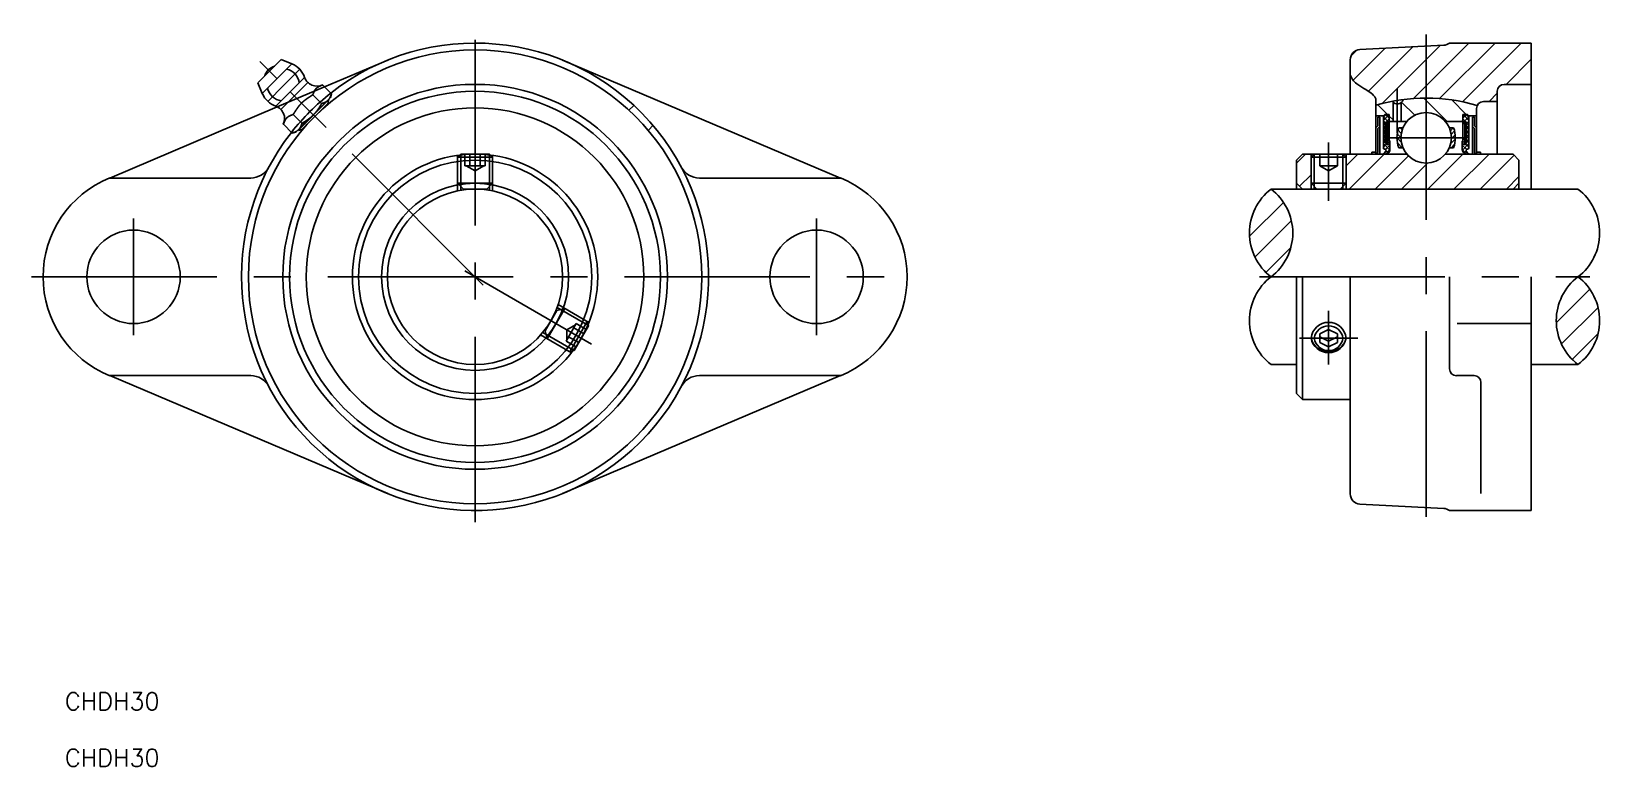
# Model space of a CAD drawing. Extents: x -76 to 193, y -84 to 42.
import ezdxf

# ---------------------------------------------------------------- set-up
doc = ezdxf.new("R2010")
doc.units = 0
for name, pattern in [('CENTER', [50.8, 31.75, -6.35, 6.35, -6.35]), ('DASHED', [19.05, 12.7, -6.35]), ('PHANTOM', [63.5, 31.75, -6.35, 6.35, -6.35, 6.35, -6.35])]:
    doc.linetypes.add(name, pattern=pattern)
doc.layers.get('0').update_dxf_attribs({"linetype": 'CONTINUOUS'})
doc.layers.add('CENTER', color=1, linetype='CENTER')
doc.styles.get("Standard").update_dxf_attribs({"font": 'txt.shx', "height": 3, "bigfont": 'bigfont.shx'})

# ---------------------------------------------------------------- blocks, each defined once
blk = doc.blocks.new('*U2')
at = {"color": 7, "linetype": 'CONTINUOUS'}
blk.add_text('CHDH30', height=3, dxfattribs=at).set_placement((-70.24, -74.15))
blk = doc.blocks.new('*U3')
at = {"color": 7, "linetype": 'CONTINUOUS'}
blk.add_text('CHDH30', height=3, dxfattribs=at).set_placement((-70.24, -83.81))

msp = doc.modelspace()

# ---------------------------------------------------------------- linework, layer by layer
at = {"color": 3, "linetype": 'CONTINUOUS'}
for p, q in [((150, 37.75), (151.08, 38.82)), ((150.39, 33.64), (155.88, 39.13)), ((153.01, 31.78), (160.6, 39.36)), ((162.9, 32.69), (170.21, 40)), ((162.9, 37.18), (165.32, 39.6)), ((165.21, 30.5), (174.7, 40)), ((169.14, 29.95), (179.19, 40)), ((155.37, 29.65), (162.9, 37.18)), ((176.63, 32.94), (180.9, 37.22)), ((160.72, 30.51), (162.9, 32.69)), ((160.95, 27.64), (158.7, 29.89)), ((162.9, 30.17), (162.49, 30.59)), ((166.5, 26.58), (162.9, 30.17)), ((169.76, 27.8), (167.29, 30.27)), ((173.68, 30), (175.09, 31.41)), ((156.29, 27.8), (154.64, 29.45)), ((155.57, 26.74), (156.42, 27.59)), ((156.59, 26.37), (155.57, 27.39)), ((155.81, 27.75), (155.86, 27.8)), ((156.59, 27.13), (155.92, 27.8)), ((156.05, 26.47), (156.59, 27.01)), ((157.24, 26.85), (156.59, 27.5)), ((169.21, 27.13), (169.88, 27.8)), ((169.21, 26.37), (170.23, 27.39)), ((169.75, 26.47), (169.21, 27.01)), ((170.23, 26.74), (169.39, 27.59)), ((169.99, 27.75), (169.94, 27.8)), ((155.96, 26.24), (155.57, 26.63)), ((155.57, 25.98), (155.96, 26.37)), ((155.96, 25.47), (155.57, 25.86)), ((155.57, 25.22), (155.96, 25.61)), ((155.96, 24.71), (155.57, 25.1)), ((155.57, 24.46), (155.96, 24.85)), ((155.96, 23.95), (155.57, 24.34)), ((155.96, 26.37), (156.05, 26.47)), ((155.96, 26.07), (156.36, 26.47)), ((155.96, 25.76), (156.26, 26.06)), ((155.96, 25.46), (156.26, 25.75)), ((155.96, 25.15), (156.26, 25.45)), ((155.96, 24.85), (156.26, 25.14)), ((155.96, 24.54), (156.26, 24.84)), ((155.96, 24.24), (156.26, 24.53)), ((155.96, 23.93), (156.26, 24.22)), ((156.46, 26.26), (156.49, 26.29)), ((156.56, 26.21), (156.59, 26.24)), ((158.59, 23.86), (157.96, 24.49)), ((158.65, 24.55), (158.09, 25.12)), ((158.81, 25.16), (158.48, 25.49)), ((167.05, 25), (167.53, 25.49)), ((167.18, 24.37), (167.76, 24.96)), ((167.36, 23.79), (167.87, 24.3)), ((169.25, 26.21), (169.21, 26.24)), ((169.34, 26.26), (169.32, 26.29)), ((169.84, 26.07), (169.44, 26.47)), ((169.84, 25.76), (169.55, 26.06)), ((169.84, 25.46), (169.55, 25.75)), ((169.84, 25.15), (169.55, 25.45)), ((169.84, 24.85), (169.55, 25.14)), ((169.84, 24.54), (169.55, 24.84)), ((169.84, 24.24), (169.55, 24.53)), ((169.84, 23.93), (169.55, 24.22)), ((169.84, 26.37), (169.75, 26.47)), ((169.84, 26.24), (170.23, 26.63)), ((170.23, 25.98), (169.84, 26.37)), ((169.84, 25.47), (170.23, 25.86)), ((170.23, 25.22), (169.84, 25.61)), ((169.84, 24.71), (170.23, 25.1)), ((170.23, 24.46), (169.84, 24.85)), ((169.84, 23.95), (170.23, 24.34)), ((155.57, 23.69), (155.96, 24.08)), ((155.96, 23.18), (155.57, 23.58)), ((155.57, 22.93), (155.96, 23.32)), ((156.7, 21.68), (155.57, 22.81)), ((155.57, 22.17), (156.12, 22.72)), ((155.75, 21.87), (155.57, 22.05)), ((155.94, 21.01), (156.71, 21.78)), ((155.96, 23.63), (156.26, 23.92)), ((155.96, 23.32), (156.26, 23.61)), ((155.96, 23.01), (156.26, 23.31)), ((155.99, 21.82), (156.71, 22.55)), ((156.41, 21.21), (156.01, 21.61)), ((156.07, 22.82), (156.28, 23.03)), ((156.18, 22.62), (156.4, 22.84)), ((156.26, 23.61), (156.29, 23.65)), ((156.71, 23.2), (156.26, 23.65)), ((156.34, 22.94), (156.67, 23.27)), ((156.71, 22.43), (156.42, 22.72)), ((158.65, 23.02), (157.91, 23.77)), ((158.82, 22.09), (157.98, 22.94)), ((167.1, 22.76), (167.89, 23.56)), ((167.19, 22.09), (167.77, 22.68)), ((167.22, 23.65), (167.36, 23.79)), ((169.09, 23.2), (169.55, 23.65)), ((169.09, 22.43), (169.38, 22.72)), ((169.82, 21.82), (169.09, 22.55)), ((169.87, 21.01), (169.09, 21.78)), ((169.11, 21.68), (170.23, 22.81)), ((169.47, 22.94), (169.13, 23.27)), ((169.39, 21.21), (169.79, 21.61)), ((169.63, 22.62), (169.41, 22.84)), ((169.55, 23.61), (169.52, 23.65)), ((169.74, 22.82), (169.52, 23.03)), ((169.84, 23.63), (169.55, 23.92)), ((169.84, 23.32), (169.55, 23.61)), ((169.84, 23.01), (169.55, 23.31)), ((170.23, 22.17), (169.68, 22.72)), ((170.23, 23.69), (169.84, 24.08)), ((169.84, 23.18), (170.23, 23.58)), ((170.23, 22.93), (169.84, 23.32)), ((170.06, 21.87), (170.23, 22.05)), ((-2.46, 21), (-2.46, 20.86)), ((2.46, 21), (2.46, 20.86)), ((140.7, 19.47), (142.24, 21)), ((143.2, 20.46), (143.2, 21)), ((143.74, 21), (143.74, 15.46)), ((148.66, 21), (148.66, 15.46)), ((149.2, 20.46), (149.2, 21)), ((149.2, 18.99), (151.22, 21)), ((149.7, 15), (155.71, 21)), ((154.19, 15), (159.89, 20.7)), ((155.85, 21), (155.72, 21.14)), ((158.68, 15), (162.9, 19.22)), ((162.9, 19.22), (163.17, 19.48)), ((163.17, 15), (169.18, 21)), ((167.66, 15), (173.67, 21)), ((169.95, 21), (170.09, 21.14)), ((172.15, 15), (177.97, 20.82)), ((141.22, 15.5), (143.2, 17.48)), ((176.64, 15), (178.8, 17.16)), ((143.2, 16), (143.2, 15)), ((149.2, 16), (149.2, 15)), ((19.42, -8.37), (19.29, -8.3)), ((16.96, -12.63), (16.84, -12.56))]:
    msp.add_line(p, q, dxfattribs=at)
at = {"color": 7, "linetype": 'CONTINUOUS'}
for p, q in [((165.92, 39.63), (151.56, 38.92)), ((180.9, 40), (166.9, 40)), ((180.9, 40), (180.9, 15)), ((-37.21, 33.21), (-33.21, 37.21)), ((-31.37, 36.44), (-36.44, 31.37)), ((-35.21, 35.21), (-33.91, 33.91)), ((-33.21, 37.21), (-31.37, 36.44)), ((-30.03, 35.52), (-32.77, 32.77)), ((-25.78, 32.51), (-14.95, 37.1)), ((62.58, 16.91), (14.95, 37.1)), ((149.9, 37.16), (149.9, 21)), ((-36.44, 31.37), (-37.21, 33.21)), ((-35.52, 30.03), (-32.77, 32.77)), ((-34.13, 29.19), (-29.19, 34.13)), ((-33.28, 28.65), (-28.66, 33.27)), ((152.2, 32.21), (151.01, 33.05)), ((180.9, 32.94), (176.27, 32.94)), ((-31.66, 31.66), (-29.73, 29.73)), ((-30.33, 25.05), (-25.05, 30.33)), ((-29.68, 25.23), (-25.23, 29.68)), ((-26.29, 29.65, 4.12), (-27.8, 31.16, 4.12)), ((-25.23, 29.68), (-25.05, 30.33)), ((-25.05, 30.33), (-25.08, 30.36)), ((-24.77, 30.85, 0.79), (-24.82, 30.62, 0.75)), ((-24.61, 31.33), (-24.78, 30.67)), ((154.28, 30.3), (154.28, 21)), ((157.24, 26.58), (157.24, 29.86)), ((158.6, 26.58), (158.6, 29.8)), ((175.09, 30), (172.7, 30)), ((175.09, 31.76), (175.09, 21)), ((-62.58, 16.91), (-33.87, 29.08)), ((-31.16, 27.8, 4.12), (-29.65, 26.29, 4.12)), ((-27.27, 28.17, 4.12), (-28.17, 27.27, 4.12)), ((27.17, 29.31), (26.28, 28.49)), ((154.45, 27.56), (154.28, 27.73)), ((155.57, 27.56), (154.45, 27.56)), ((154.62, 25.86), (154.62, 27.31)), ((154.62, 27.31), (154.96, 27.31)), ((154.62, 26.24), (154.62, 27.1)), ((154.96, 27.31), (154.96, 21)), ((155.81, 27.8), (155.57, 27.56)), ((155.57, 24.05), (155.57, 27.44)), ((155.57, 22.04), (155.57, 27.44)), ((155.65, 27.49), (155.62, 27.49)), ((155.65, 27.49), (155.73, 27.49)), ((156.59, 27.8), (155.81, 27.8)), ((155.81, 27.8), (155.81, 27.57)), ((156.23, 27.8), (155.87, 27.8)), ((156.23, 27.8), (156.59, 27.39)), ((156.59, 27.8), (156.59, 23.34)), ((156.59, 27.39), (156.59, 26.21)), ((169.21, 27.8), (169.21, 23.34)), ((169.21, 27.8), (169.99, 27.8)), ((169.57, 27.8), (169.21, 27.39)), ((169.21, 27.39), (169.21, 26.21)), ((169.57, 27.8), (169.94, 27.8)), ((169.99, 27.8), (170.23, 27.56)), ((169.99, 27.8), (169.99, 27.57)), ((170.15, 27.49), (170.07, 27.49)), ((170.15, 27.49), (170.18, 27.49)), ((170.23, 27.56), (171.35, 27.56)), ((170.23, 24.05), (170.23, 27.44)), ((170.23, 22.04), (170.23, 27.44)), ((171.18, 27.31), (170.85, 27.31)), ((170.85, 27.31), (170.85, 21)), ((171.18, 25.86), (171.18, 27.31)), ((171.18, 26.24), (171.18, 27.1)), ((171.35, 27.56), (171.52, 27.73)), ((171.52, 28.82), (171.52, 21)), ((-31.33, 24.61), (-30.67, 24.78)), ((-30.85, 24.77, 0.79), (-30.62, 24.82, 0.75)), ((-30.36, 25.08), (-30.33, 25.05)), ((-30.33, 25.05), (-29.68, 25.23)), ((-29.82, 25.8, -3.31), (-29.64, 25.8, -3.16)), ((-29.65, 26.29, -4.12), (-29.2, 26.25, 3.61)), ((-28.83, 26.78, 4.12), (-28.7, 26.74, 3.93)), ((30.5, 25.98), (29.68, 25.09)), ((154.62, 25.86), (154.28, 25.52)), ((154.28, 21.48), (154.28, 25.52)), ((154.62, 25.38), (154.96, 25.72)), ((154.62, 21.34), (154.62, 25.38)), ((154.62, 22.07), (154.62, 25.38)), ((154.62, 22.07), (154.62, 25.38)), ((154.62, 25.38), (154.62, 21.93)), ((155.96, 26.36), (155.96, 23.93)), ((155.96, 23), (155.96, 26.36)), ((156.49, 26.47), (156.07, 26.47)), ((156.49, 26.47), (156.07, 26.47)), ((156.26, 26.23), (156.26, 23.09)), ((156.26, 26.22), (156.26, 26.11)), ((156.26, 26.21), (156.59, 26.21)), ((156.59, 26.21), (156.26, 26.21)), ((156.49, 26.26), (156.3, 26.26)), ((156.49, 26.26), (156.49, 26.47)), ((156.49, 26.47), (156.49, 26.26)), ((156.59, 26.73), (156.75, 26.58)), ((159.61, 26.58), (156.75, 26.58)), ((158.93, 25.49), (158.2, 25.49)), ((166.2, 26.58), (169.06, 26.58)), ((167.6, 25.49), (166.87, 25.49)), ((169.21, 26.73), (169.06, 26.58)), ((169.21, 26.21), (169.55, 26.21)), ((169.55, 26.21), (169.21, 26.21)), ((169.32, 26.47), (169.32, 26.26)), ((169.32, 26.47), (169.74, 26.47)), ((169.32, 26.47), (169.74, 26.47)), ((169.32, 26.26), (169.32, 26.47)), ((169.32, 26.26), (169.51, 26.26)), ((169.55, 26.23), (169.55, 23.09)), ((169.55, 26.22), (169.55, 26.11)), ((169.84, 26.36), (169.84, 23.93)), ((169.84, 23), (169.84, 26.36)), ((171.18, 25.38), (170.85, 25.72)), ((171.18, 25.86), (171.52, 25.52)), ((171.18, 25.38), (171.18, 21.93)), ((171.18, 21.34), (171.18, 25.38)), ((171.18, 22.07), (171.18, 25.38)), ((171.18, 22.07), (171.18, 25.38)), ((171.52, 21.48), (171.52, 25.52)), ((155.87, 21.87), (155.73, 21.87)), ((156.19, 22.6), (155.96, 23)), ((156.45, 22.74), (156.19, 22.6)), ((156.71, 23.22), (156.26, 23.68)), ((156.26, 23.09), (156.26, 23.08)), ((156.26, 23.08), (156.45, 22.74)), ((156.71, 21.94), (156.71, 23.22)), ((158.93, 22.09), (158.2, 22.09)), ((167.6, 22.09), (166.87, 22.09)), ((169.09, 23.22), (169.55, 23.68)), ((169.09, 21.94), (169.09, 23.22)), ((169.55, 23.08), (169.35, 22.74)), ((169.35, 22.74), (169.61, 22.6)), ((169.55, 23.09), (169.55, 23.08)), ((169.61, 22.6), (169.84, 23)), ((169.94, 21.87), (170.07, 21.87)), ((-2.46, 21), (-2.62, 20.84)), ((2.46, 21), (-2.46, 21)), ((2.46, 21), (2.62, 20.84)), ((140.7, 19.98), (141.72, 21)), ((140.7, 19.98), (140.7, 15)), ((141.72, 21), (159.61, 21)), ((143.74, 21), (143.2, 20.46)), ((143.2, 20.46), (149.2, 20.46)), ((143.2, 20.46), (143.2, 16)), ((148.66, 21), (143.74, 21)), ((143.74, 21), (143.74, 21)), ((148.66, 21), (149.2, 20.46)), ((148.66, 21), (148.66, 21)), ((149.2, 20.46), (149.2, 16)), ((153.61, 21.34), (153.61, 21)), ((154.15, 21.34), (153.61, 21.34)), ((153.61, 21), (154.28, 21)), ((166.2, 21), (177.78, 21)), ((172.2, 21), (171.52, 21)), ((171.66, 21.34), (172.2, 21.34)), ((172.2, 21.34), (172.2, 21)), ((177.78, 21), (178.8, 19.98)), ((178.8, 19.98), (178.8, 15)), ((-62.58, 16.91), (-38.43, 16.91)), ((62.58, 16.91), (38.43, 16.91)), ((140.7, 16.02), (141.72, 15)), ((140.7, 15), (180.9, 15)), ((143.2, 16), (149.2, 16)), ((143.2, 16), (144.2, 15)), ((143.74, 15.46), (143.74, 15)), ((148.2, 15), (144.2, 15)), ((149.2, 16), (148.2, 15)), ((148.66, 15.46), (148.66, 15)), ((178.8, 16.02), (177.78, 15)), ((140.7, 0), (140.7, -19.98)), ((141.72, 0), (141.72, -21)), ((149.9, -37.16), (149.9, 0)), ((166.9, -15.74), (166.9, 0)), ((180.9, -40), (180.9, 0)), ((18.39, -10.15), (19.42, -8.37)), ((19.42, -8.37), (19.36, -8.15)), ((146.2, -9), (144.7, -9.75)), ((144.7, -9.75), (144.7, -11.25)), ((144.7, -10.25), (146.2, -11)), ((147.7, -9.75), (146.2, -9)), ((146.2, -11), (147.7, -10.25)), ((147.7, -11.25), (147.7, -9.75)), ((16.96, -12.63), (16.74, -12.69)), ((16.96, -12.63), (17.98, -10.85)), ((144.7, -11.25), (146.2, -12)), ((146.2, -12), (146.2, -11)), ((146.2, -12), (147.7, -11.25)), ((-62.58, -16.91), (-38.43, -16.91)), ((-62.58, -16.91), (-14.95, -37.1)), ((62.58, -16.91), (14.95, -37.1)), ((62.58, -16.91), (38.43, -16.91)), ((171.11, -16.91), (168.08, -16.91)), ((172.28, -37.1), (172.28, -18.09)), ((140.7, -19.98), (141.72, -21)), ((141.72, -21), (149.9, -21)), ((165.92, -39.63), (151.56, -38.92)), ((180.9, -40), (166.9, -40))]:
    msp.add_line(p, q, dxfattribs=at)
at = {"color": 3, "linetype": 'DASHED'}
for p, q in [((-33.87, 29.08), (-25.78, 32.51)), ((-2.62, 20.84), (-3, 20.46)), ((-3, 20.79), (-3, 14.7)), ((-3, 20.46), (3, 20.46)), ((-2.46, 20.86), (-2.46, 14.8)), ((-1.73, 21), (-1.73, 19)), ((1.73, 19), (-1.73, 19)), ((-1.5, 19), (0, 18.13)), ((-0.87, 21), (-0.87, 19)), ((1.5, 19), (0, 18.13)), ((0.87, 21), (0.87, 19)), ((1.73, 21), (1.73, 19)), ((2.46, 20.86), (2.46, 14.8)), ((2.62, 20.84), (3, 20.46)), ((3, 20.79), (3, 14.7)), ((144.7, 21), (144.7, 19)), ((147.7, 19), (144.7, 19)), ((144.7, 19), (146.2, 18.13)), ((146.2, 21), (146.2, 19)), ((147.7, 19), (146.2, 18.13)), ((147.7, 21), (147.7, 19)), ((-3, 16), (3, 16)), ((-3, 16), (-2, 15)), ((2, 15), (-2, 15)), ((3, 16), (2, 15)), ((19.29, -8.3), (14.04, -5.27)), ((19.5, -7.8), (14.23, -4.75)), ((11.99, -9.23), (13.99, -5.77)), ((15.36, -5.4), (12.36, -10.6)), ((15.36, -5.4), (13.99, -5.77)), ((15.59, -11), (17.32, -8)), ((19.22, -7.63), (16.22, -12.83)), ((19.05, -9), (17.32, -8)), ((19.36, -8.15), (19.22, -7.63)), ((180.9, -8), (166.9, -8)), ((16.5, -12.99), (11.23, -9.95)), ((16.84, -12.56), (11.59, -9.53)), ((12.36, -10.6), (11.99, -9.23)), ((17.2, -8.2), (15.7, -9.07)), ((15.7, -10.8), (15.7, -9.07)), ((17.75, -11.25), (16.02, -10.25)), ((18.62, -9.75), (16.89, -8.75)), ((17.98, -10.85), (18.39, -10.15)), ((17.32, -12), (15.59, -11)), ((16.74, -12.69), (16.22, -12.83))]:
    msp.add_line(p, q, dxfattribs=at)
at = {"color": 7, "linetype": 'CONTINUOUS', "extrusion": (0.612372, 0.612372, 0.5)}
for p, q in [((-24.61, 31.33), (-26.12, 32.84)), ((-26.29, 29.65, 4.12), (-27.8, 31.16, 4.12)), ((-24.98, 30.47, 1.51), (-25.43, 30.02, 2.61))]:
    msp.add_line(p, q, dxfattribs=at)
at = {"color": 7, "linetype": 'CONTINUOUS', "extrusion": (0.612372, 0.612372, -0.5)}
for p, q in [((-24.61, 31.33), (-26.12, 32.84)), ((-26.29, 29.65, -4.12), (-27.8, 31.16, -4.12)), ((-25.43, 30.02, -2.61), (-24.98, 30.47, -1.51))]:
    msp.add_line(p, q, dxfattribs=at)
at = {"color": 7, "linetype": 'CONTINUOUS', "extrusion": (1.51e-14, 1.48e-14, -1)}
for p, q in [((-26.29, 29.65, -4.12), (-27.8, 31.16, -4.12)), ((-29.65, 26.29, -4.12), (-31.16, 27.8, -4.12)), ((-28.17, 27.27, -4.12), (-27.27, 28.17, -4.12))]:
    msp.add_line(p, q, dxfattribs=at)
at = {"color": 7, "linetype": 'CONTINUOUS', "extrusion": (0.707107, -0.707107, 0)}
for p, q in [((-25.43, 30.02, -2.61), (-24.98, 30.47, -1.51)), ((-24.98, 30.47, 1.51), (-25.43, 30.02, 2.61)), ((-28.17, 27.27, -4.12), (-27.27, 28.17, -4.12)), ((-27.27, 28.17, 4.12), (-28.17, 27.27, 4.12)), ((-30.47, 24.98, -1.51), (-30.02, 25.43, -2.61)), ((-30.02, 25.43, 2.61), (-30.47, 24.98, 1.51))]:
    msp.add_line(p, q, dxfattribs=at)
at = {"color": 7, "linetype": 'CONTINUOUS', "extrusion": (-0.612372, -0.612372, 0.5)}
for p, q in [((-31.16, 27.8, 4.12), (-29.65, 26.29, 4.12)), ((-31.33, 24.61), (-32.84, 26.12)), ((-30.02, 25.43, 2.61), (-30.47, 24.98, 1.51))]:
    msp.add_line(p, q, dxfattribs=at)
at = {"color": 7, "linetype": 'CONTINUOUS', "extrusion": (-0.612372, -0.612372, -0.5)}
for p, q in [((-29.65, 26.29, -4.12), (-31.16, 27.8, -4.12)), ((-31.33, 24.61), (-32.84, 26.12)), ((-30.47, 24.98, -1.51), (-30.02, 25.43, -2.61))]:
    msp.add_line(p, q, dxfattribs=at)
at = {"color": 3, "linetype": 'PHANTOM'}
for p, q in [((136.34, 15), (140.7, 15)), ((180.9, 15), (188.91, 15)), ((132.65, 6.93), (138.46, 12.74)), ((133.58, 3.37), (139.81, 9.6)), ((135.46, 0.76), (139.72, 5.01)), ((185.2, -7.87), (190.94, -2.13)), ((186.08, -11.49), (192.34, -5.23)), ((187.92, -14.13), (192.36, -9.7)), ((136.34, -15), (140.7, -15)), ((180.9, -15), (188.91, -15))]:
    msp.add_line(p, q, dxfattribs=at)
at = {"color": 7}
for points in [[(-27.8, 31.16, 4.12), (-27.79, 31.16, 4.11), (-27.79, 31.17, 4.1), (-27.79, 31.17, 4.1), (-27.79, 31.17, 4.09), (-27.79, 31.18, 4.08), (-27.79, 31.18, 4.08), (-27.78, 31.18, 4.07), (-27.78, 31.19, 4.06), (-27.78, 31.19, 4.06), (-27.78, 31.2, 4.05), (-27.78, 31.2, 4.04), (-27.78, 31.2, 4.04), (-27.77, 31.21, 4.03), (-27.77, 31.21, 4.02), (-27.77, 31.21, 4.02), (-27.77, 31.22, 4.01), (-27.77, 31.22, 4), (-27.77, 31.23, 4), (-27.76, 31.23, 3.99), (-27.76, 31.23, 3.98), (-27.76, 31.24, 3.98), (-27.76, 31.24, 3.97), (-27.76, 31.24, 3.97), (-27.76, 31.25, 3.96), (-27.75, 31.25, 3.95), (-27.75, 31.25, 3.95), (-27.75, 31.26, 3.94), (-27.75, 31.26, 3.93), (-27.75, 31.27, 3.93), (-27.75, 31.27, 3.92), (-27.74, 31.27, 3.91), (-27.74, 31.28, 3.91), (-27.74, 31.28, 3.9), (-27.74, 31.28, 3.9), (-27.74, 31.29, 3.89), (-27.74, 31.29, 3.88), (-27.73, 31.29, 3.88), (-27.73, 31.3, 3.87), (-27.73, 31.3, 3.86), (-27.73, 31.31, 3.86), (-27.73, 31.31, 3.85), (-27.73, 31.31, 3.84), (-27.73, 31.32, 3.84), (-27.72, 31.32, 3.83), (-27.72, 31.32, 3.82), (-27.72, 31.33, 3.82), (-27.72, 31.33, 3.81), (-27.72, 31.33, 3.8), (-27.72, 31.34, 3.8), (-27.71, 31.34, 3.79), (-27.71, 31.35, 3.78), (-27.71, 31.35, 3.78), (-27.71, 31.35, 3.77), (-27.71, 31.36, 3.77), (-27.71, 31.36, 3.76), (-27.7, 31.36, 3.75), (-27.7, 31.37, 3.75), (-27.7, 31.37, 3.74), (-27.7, 31.38, 3.73), (-27.7, 31.38, 3.73), (-27.7, 31.38, 3.72), (-27.69, 31.39, 3.71), (-27.69, 31.39, 3.71), (-27.69, 31.4, 3.7), (-27.69, 31.4, 3.69), (-27.69, 31.4, 3.69), (-27.69, 31.41, 3.68), (-27.68, 31.41, 3.67), (-27.68, 31.41, 3.67), (-27.68, 31.42, 3.66), (-27.68, 31.42, 3.65), (-27.68, 31.43, 3.65), (-27.68, 31.43, 3.64), (-27.68, 31.43, 3.63), (-27.67, 31.44, 3.63), (-27.67, 31.44, 3.62), (-27.67, 31.45, 3.61), (-27.67, 31.45, 3.61), (-27.67, 31.45, 3.6), (-27.67, 31.46, 3.59), (-27.66, 31.46, 3.59), (-27.66, 31.46, 3.58), (-27.66, 31.47, 3.57), (-27.66, 31.47, 3.57), (-27.66, 31.48, 3.56), (-27.66, 31.48, 3.55), (-27.65, 31.48, 3.54), (-27.65, 31.49, 3.54), (-27.65, 31.49, 3.53), (-27.65, 31.5, 3.52), (-27.65, 31.5, 3.52), (-27.65, 31.5, 3.51), (-27.64, 31.51, 3.5), (-27.64, 31.51, 3.5), (-27.64, 31.51, 3.49), (-27.64, 31.52, 3.48), (-27.64, 31.52, 3.48), (-27.64, 31.53, 3.47), (-27.63, 31.53, 3.46), (-27.63, 31.53, 3.46), (-27.63, 31.54, 3.45), (-27.63, 31.54, 3.44), (-27.63, 31.55, 3.44), (-27.63, 31.55, 3.43), (-27.62, 31.55, 3.42), (-27.62, 31.56, 3.42), (-27.62, 31.56, 3.41), (-27.62, 31.57, 3.4), (-27.62, 31.57, 3.39), (-27.62, 31.57, 3.39), (-27.61, 31.58, 3.38), (-27.61, 31.58, 3.37), (-27.61, 31.59, 3.37), (-27.61, 31.59, 3.36), (-27.61, 31.59, 3.35), (-27.61, 31.6, 3.35), (-27.6, 31.6, 3.34), (-27.6, 31.61, 3.33), (-27.6, 31.61, 3.33), (-27.6, 31.61, 3.32), (-27.6, 31.62, 3.31), (-27.6, 31.62, 3.31), (-27.59, 31.62, 3.3), (-27.59, 31.63, 3.29), (-27.59, 31.63, 3.28), (-27.59, 31.64, 3.28), (-27.59, 31.64, 3.27), (-27.58, 31.64, 3.26), (-27.58, 31.65, 3.26), (-27.58, 31.65, 3.25), (-27.58, 31.66, 3.24), (-27.58, 31.66, 3.24), (-27.58, 31.66, 3.23), (-27.57, 31.67, 3.22), (-27.57, 31.67, 3.22), (-27.57, 31.68, 3.21), (-27.57, 31.68, 3.2), (-27.57, 31.68, 3.19), (-27.57, 31.69, 3.19), (-27.56, 31.69, 3.18), (-27.56, 31.7, 3.17), (-27.56, 31.7, 3.17), (-27.56, 31.7, 3.16), (-27.56, 31.71, 3.15), (-27.55, 31.71, 3.15), (-27.55, 31.71, 3.14), (-27.55, 31.72, 3.13), (-27.55, 31.72, 3.12), (-27.55, 31.73, 3.12), (-27.55, 31.73, 3.11), (-27.54, 31.73, 3.1), (-27.54, 31.74, 3.1), (-27.54, 31.74, 3.09), (-27.54, 31.75, 3.08), (-27.54, 31.75, 3.08), (-27.53, 31.75, 3.07), (-27.53, 31.76, 3.06), (-27.53, 31.76, 3.05), (-27.53, 31.77, 3.05), (-27.53, 31.77, 3.04), (-27.53, 31.77, 3.03), (-27.52, 31.78, 3.03), (-27.52, 31.78, 3.02), (-27.52, 31.78, 3.01), (-27.52, 31.79, 3.01), (-27.52, 31.79, 3), (-27.51, 31.8, 2.99), (-27.51, 31.8, 2.98), (-27.51, 31.8, 2.98), (-27.51, 31.81, 2.97), (-27.51, 31.81, 2.96), (-27.5, 31.81, 2.96), (-27.5, 31.82, 2.95), (-27.5, 31.82, 2.94), (-27.5, 31.83, 2.94), (-27.5, 31.83, 2.93), (-27.5, 31.83, 2.92), (-27.49, 31.84, 2.91), (-27.49, 31.84, 2.91), (-27.49, 31.85, 2.9), (-27.49, 31.85, 2.89), (-27.49, 31.85, 2.89), (-27.48, 31.86, 2.88), (-27.48, 31.86, 2.87), (-27.48, 31.86, 2.87), (-27.48, 31.87, 2.86), (-27.48, 31.87, 2.85), (-27.47, 31.88, 2.84), (-27.47, 31.88, 2.84), (-27.47, 31.88, 2.83), (-27.47, 31.89, 2.82), (-27.47, 31.89, 2.82), (-27.46, 31.89, 2.81), (-27.46, 31.9, 2.8), (-27.46, 31.9, 2.8), (-27.46, 31.9, 2.79), (-27.46, 31.91, 2.78), (-27.45, 31.91, 2.78), (-27.45, 31.92, 2.77), (-27.45, 31.92, 2.76), (-27.45, 31.92, 2.75), (-27.45, 31.93, 2.75), (-27.44, 31.93, 2.74), (-27.44, 31.93, 2.73), (-27.44, 31.94, 2.73), (-27.44, 31.94, 2.72), (-27.43, 31.94, 2.71), (-27.43, 31.95, 2.71), (-27.43, 31.95, 2.7), (-27.43, 31.96, 2.69), (-27.43, 31.96, 2.68), (-27.42, 31.96, 2.68), (-27.42, 31.97, 2.67), (-27.42, 31.97, 2.66), (-27.42, 31.97, 2.66), (-27.42, 31.98, 2.65), (-27.41, 31.98, 2.64), (-27.41, 31.98, 2.64), (-27.41, 31.99, 2.63), (-27.41, 31.99, 2.62), (-27.41, 31.99, 2.62), (-27.4, 32, 2.61), (-27.4, 32, 2.6), (-27.4, 32, 2.59), (-27.4, 32.01, 2.59), (-27.39, 32.01, 2.58), (-27.39, 32.01, 2.57), (-27.39, 32.02, 2.57), (-27.39, 32.02, 2.56), (-27.39, 32.02, 2.55), (-27.38, 32.03, 2.55), (-27.38, 32.03, 2.54), (-27.38, 32.04, 2.53), (-27.38, 32.04, 2.53), (-27.37, 32.04, 2.52), (-27.37, 32.05, 2.51), (-27.37, 32.05, 2.5), (-27.37, 32.05, 2.5), (-27.36, 32.06, 2.49), (-27.36, 32.06, 2.48), (-27.36, 32.06, 2.48), (-27.36, 32.07, 2.47), (-27.36, 32.07, 2.46), (-27.35, 32.07, 2.46), (-27.35, 32.08, 2.45), (-27.35, 32.08, 2.44), (-27.35, 32.08, 2.44), (-27.34, 32.08, 2.43), (-27.34, 32.09, 2.42), (-27.34, 32.09, 2.42), (-27.34, 32.09, 2.41), (-27.33, 32.1, 2.4), (-27.33, 32.1, 2.4), (-27.33, 32.1, 2.39), (-27.33, 32.11, 2.38), (-27.32, 32.11, 2.37), (-27.32, 32.11, 2.37), (-27.32, 32.12, 2.36), (-27.32, 32.12, 2.35), (-27.32, 32.12, 2.35), (-27.31, 32.13, 2.34), (-27.31, 32.13, 2.33), (-27.31, 32.13, 2.33), (-27.31, 32.14, 2.32), (-27.3, 32.14, 2.31), (-27.3, 32.14, 2.31), (-27.3, 32.14, 2.3), (-27.3, 32.15, 2.29), (-27.29, 32.15, 2.29), (-27.29, 32.15, 2.28), (-27.29, 32.16, 2.27), (-27.29, 32.16, 2.27), (-27.28, 32.16, 2.26), (-27.28, 32.17, 2.25), (-27.28, 32.17, 2.25), (-27.28, 32.17, 2.24), (-27.27, 32.17, 2.23), (-27.27, 32.18, 2.23), (-27.27, 32.18, 2.22), (-27.27, 32.18, 2.21), (-27.26, 32.19, 2.21), (-27.26, 32.19, 2.2), (-27.26, 32.19, 2.19), (-27.26, 32.19, 2.19), (-27.25, 32.2, 2.18), (-27.25, 32.2, 2.17), (-27.25, 32.2, 2.17), (-27.25, 32.21, 2.16), (-27.24, 32.21, 2.15), (-27.24, 32.21, 2.15), (-27.24, 32.21, 2.14), (-27.24, 32.22, 2.13), (-27.23, 32.22, 2.13), (-27.23, 32.22, 2.12), (-27.23, 32.23, 2.11), (-27.22, 32.23, 2.11), (-27.22, 32.23, 2.1), (-27.22, 32.23, 2.09), (-27.22, 32.24, 2.09), (-27.21, 32.24, 2.08), (-27.21, 32.24, 2.08), (-27.21, 32.24, 2.07), (-27.21, 32.25, 2.06), (-27.2, 32.25, 2.06), (-27.2, 32.25, 2.05), (-27.2, 32.25, 2.04), (-27.2, 32.26, 2.04), (-27.19, 32.26, 2.03), (-27.19, 32.26, 2.02), (-27.19, 32.27, 2.02), (-27.18, 32.27, 2.01), (-27.18, 32.27, 2), (-27.18, 32.27, 2), (-27.18, 32.28, 1.99), (-27.17, 32.28, 1.98), (-27.17, 32.28, 1.98), (-27.17, 32.28, 1.97), (-27.17, 32.29, 1.96), (-27.16, 32.29, 1.96), (-27.16, 32.29, 1.95), (-27.16, 32.29, 1.94), (-27.15, 32.3, 1.94), (-27.15, 32.3, 1.93), (-27.15, 32.3, 1.92), (-27.15, 32.3, 1.92), (-27.14, 32.31, 1.91), (-27.14, 32.31, 1.9), (-27.14, 32.31, 1.9), (-27.13, 32.31, 1.89), (-27.13, 32.32, 1.88), (-27.13, 32.32, 1.88), (-27.13, 32.32, 1.87), (-27.12, 32.32, 1.86), (-27.12, 32.33, 1.86), (-27.12, 32.33, 1.85), (-27.11, 32.33, 1.84), (-27.11, 32.33, 1.84), (-27.11, 32.34, 1.83), (-27.1, 32.34, 1.82), (-27.1, 32.34, 1.82), (-27.1, 32.34, 1.81), (-27.1, 32.35, 1.8), (-27.09, 32.35, 1.8), (-27.09, 32.35, 1.79), (-27.09, 32.35, 1.78), (-27.08, 32.36, 1.78), (-27.08, 32.36, 1.77), (-27.08, 32.36, 1.76), (-27.07, 32.36, 1.76), (-27.07, 32.37, 1.75), (-27.07, 32.37, 1.74), (-27.06, 32.37, 1.74), (-27.06, 32.37, 1.73), (-27.06, 32.38, 1.72), (-27.05, 32.38, 1.72), (-27.05, 32.38, 1.71), (-27.05, 32.38, 1.7), (-27.04, 32.38, 1.7), (-27.04, 32.39, 1.69), (-27.04, 32.39, 1.68), (-27.04, 32.39, 1.67), (-27.03, 32.39, 1.67), (-27.03, 32.4, 1.66), (-27.03, 32.4, 1.65), (-27.02, 32.4, 1.65), (-27.02, 32.4, 1.64), (-27.02, 32.41, 1.63), (-27.01, 32.41, 1.63), (-27.01, 32.41, 1.62), (-27.01, 32.41, 1.61), (-27, 32.41, 1.61), (-27, 32.42, 1.6), (-27, 32.42, 1.59), (-26.99, 32.42, 1.59), (-26.99, 32.42, 1.58), (-26.99, 32.43, 1.57), (-26.98, 32.43, 1.56), (-26.98, 32.43, 1.56), (-26.98, 32.43, 1.55), (-26.97, 32.44, 1.54), (-26.97, 32.44, 1.54), (-26.96, 32.44, 1.53), (-26.96, 32.44, 1.52), (-26.96, 32.44, 1.52), (-26.95, 32.45, 1.51), (-26.95, 32.45, 1.5), (-26.95, 32.45, 1.5), (-26.94, 32.45, 1.49), (-26.94, 32.45, 1.48), (-26.94, 32.46, 1.47), (-26.93, 32.46, 1.47), (-26.93, 32.46, 1.46), (-26.93, 32.46, 1.45), (-26.92, 32.47, 1.45), (-26.92, 32.47, 1.44), (-26.92, 32.47, 1.43), (-26.91, 32.47, 1.43), (-26.91, 32.47, 1.42), (-26.91, 32.48, 1.41), (-26.9, 32.48, 1.41), (-26.9, 32.48, 1.4), (-26.89, 32.48, 1.39), (-26.89, 32.48, 1.38), (-26.89, 32.49, 1.38), (-26.88, 32.49, 1.37), (-26.88, 32.49, 1.36), (-26.88, 32.49, 1.36), (-26.87, 32.49, 1.35), (-26.87, 32.5, 1.34), (-26.87, 32.5, 1.34), (-26.86, 32.5, 1.33), (-26.86, 32.5, 1.32), (-26.85, 32.5, 1.31), (-26.85, 32.51, 1.31), (-26.85, 32.51, 1.3), (-26.84, 32.51, 1.29), (-26.84, 32.51, 1.29), (-26.84, 32.51, 1.28), (-26.83, 32.52, 1.27), (-26.83, 32.52, 1.27), (-26.82, 32.52, 1.26), (-26.82, 32.52, 1.25), (-26.82, 32.52, 1.24), (-26.81, 32.53, 1.24), (-26.81, 32.53, 1.23), (-26.81, 32.53, 1.22), (-26.8, 32.53, 1.22), (-26.8, 32.53, 1.21), (-26.79, 32.54, 1.2), (-26.79, 32.54, 1.2), (-26.79, 32.54, 1.19), (-26.78, 32.54, 1.18), (-26.78, 32.54, 1.17), (-26.78, 32.55, 1.17), (-26.77, 32.55, 1.16), (-26.77, 32.55, 1.15), (-26.76, 32.55, 1.15), (-26.76, 32.55, 1.14), (-26.76, 32.56, 1.13), (-26.75, 32.56, 1.13), (-26.75, 32.56, 1.12), (-26.75, 32.56, 1.11), (-26.74, 32.56, 1.1), (-26.74, 32.56, 1.1), (-26.73, 32.57, 1.09), (-26.73, 32.57, 1.08), (-26.73, 32.57, 1.08), (-26.72, 32.57, 1.07), (-26.72, 32.57, 1.06), (-26.71, 32.58, 1.06), (-26.71, 32.58, 1.05), (-26.71, 32.58, 1.04), (-26.7, 32.58, 1.03), (-26.7, 32.58, 1.03), (-26.69, 32.59, 1.02), (-26.69, 32.59, 1.01), (-26.69, 32.59, 1.01), (-26.68, 32.59, 1), (-26.68, 32.59, 0.99), (-26.68, 32.59, 0.99), (-26.67, 32.6, 0.98), (-26.67, 32.6, 0.97), (-26.66, 32.6, 0.97), (-26.66, 32.6, 0.96), (-26.66, 32.6, 0.95), (-26.65, 32.61, 0.94), (-26.65, 32.61, 0.94), (-26.64, 32.61, 0.93), (-26.64, 32.61, 0.92), (-26.64, 32.61, 0.92), (-26.63, 32.61, 0.91), (-26.63, 32.62, 0.9), (-26.62, 32.62, 0.9), (-26.62, 32.62, 0.89), (-26.62, 32.62, 0.88), (-26.61, 32.62, 0.87), (-26.61, 32.62, 0.87), (-26.61, 32.63, 0.86), (-26.6, 32.63, 0.85), (-26.6, 32.63, 0.85), (-26.59, 32.63, 0.84), (-26.59, 32.63, 0.83), (-26.59, 32.63, 0.83), (-26.58, 32.64, 0.82), (-26.58, 32.64, 0.81), (-26.57, 32.64, 0.81), (-26.57, 32.64, 0.8), (-26.57, 32.64, 0.79), (-26.56, 32.65, 0.78), (-26.56, 32.65, 0.78), (-26.55, 32.65, 0.77), (-26.55, 32.65, 0.76), (-26.55, 32.65, 0.76), (-26.54, 32.65, 0.75), (-26.54, 32.66, 0.74), (-26.53, 32.66, 0.74), (-26.53, 32.66, 0.73), (-26.53, 32.66, 0.72), (-26.52, 32.66, 0.72), (-26.52, 32.66, 0.71), (-26.51, 32.67, 0.7), (-26.51, 32.67, 0.7), (-26.51, 32.67, 0.69), (-26.5, 32.67, 0.68), (-26.5, 32.67, 0.67), (-26.5, 32.67, 0.67), (-26.49, 32.68, 0.66), (-26.49, 32.68, 0.65), (-26.48, 32.68, 0.65), (-26.48, 32.68, 0.64), (-26.48, 32.68, 0.63), (-26.47, 32.68, 0.63), (-26.47, 32.69, 0.62), (-26.46, 32.69, 0.61), (-26.46, 32.69, 0.61), (-26.46, 32.69, 0.6), (-26.45, 32.69, 0.59), (-26.45, 32.69, 0.59), (-26.44, 32.7, 0.58), (-26.44, 32.7, 0.57), (-26.44, 32.7, 0.57), (-26.43, 32.7, 0.56), (-26.43, 32.7, 0.55), (-26.43, 32.7, 0.55), (-26.42, 32.71, 0.54), (-26.42, 32.71, 0.53), (-26.41, 32.71, 0.53), (-26.41, 32.71, 0.52), (-26.41, 32.71, 0.51), (-26.4, 32.71, 0.51), (-26.4, 32.72, 0.5), (-26.39, 32.72, 0.49), (-26.39, 32.72, 0.49), (-26.39, 32.72, 0.48), (-26.38, 32.72, 0.47), (-26.38, 32.72, 0.47), (-26.38, 32.72, 0.46), (-26.37, 32.73, 0.45), (-26.37, 32.73, 0.45), (-26.36, 32.73, 0.44), (-26.36, 32.73, 0.43), (-26.36, 32.73, 0.43), (-26.35, 32.73, 0.42), (-26.35, 32.74, 0.41), (-26.34, 32.74, 0.41), (-26.34, 32.74, 0.4), (-26.34, 32.74, 0.39), (-26.33, 32.74, 0.39), (-26.33, 32.74, 0.38), (-26.33, 32.75, 0.37), (-26.32, 32.75, 0.37), (-26.32, 32.75, 0.36), (-26.31, 32.75, 0.35), (-26.31, 32.75, 0.35), (-26.31, 32.75, 0.34), (-26.3, 32.76, 0.33), (-26.3, 32.76, 0.33), (-26.3, 32.76, 0.32), (-26.29, 32.76, 0.31), (-26.29, 32.76, 0.31), (-26.28, 32.76, 0.3), (-26.28, 32.77, 0.29), (-26.28, 32.77, 0.29), (-26.27, 32.77, 0.28), (-26.27, 32.77, 0.27), (-26.27, 32.77, 0.27), (-26.26, 32.77, 0.26), (-26.26, 32.77, 0.25), (-26.25, 32.78, 0.25), (-26.25, 32.78, 0.24), (-26.25, 32.78, 0.24), (-26.24, 32.78, 0.23), (-26.24, 32.78, 0.22), (-26.24, 32.78, 0.22), (-26.23, 32.79, 0.21), (-26.23, 32.79, 0.2), (-26.23, 32.79, 0.2), (-26.22, 32.79, 0.19), (-26.22, 32.79, 0.18), (-26.21, 32.79, 0.18), (-26.21, 32.8, 0.17), (-26.21, 32.8, 0.16), (-26.2, 32.8, 0.16), (-26.2, 32.8, 0.15), (-26.2, 32.8, 0.15), (-26.19, 32.8, 0.14), (-26.19, 32.81, 0.13), (-26.19, 32.81, 0.13), (-26.18, 32.81, 0.12), (-26.18, 32.81, 0.11), (-26.17, 32.81, 0.11), (-26.17, 32.81, 0.1), (-26.17, 32.82, 0.09), (-26.16, 32.82, 0.09), (-26.16, 32.82, 0.08), (-26.16, 32.82, 0.07), (-26.15, 32.82, 0.07), (-26.15, 32.82, 0.06), (-26.15, 32.83, 0.05), (-26.14, 32.83, 0.05), (-26.14, 32.83, 0.04), (-26.13, 32.83, 0.03), (-26.13, 32.83, 0.03), (-26.13, 32.83, 0.02), (-26.12, 32.84, 0.01), (-26.12, 32.84, 0.01), (-26.12, 32.84, 0)], [(-26.12, 32.84, 0), (-26.12, 32.84, -0.01), (-26.12, 32.84, -0.01), (-26.13, 32.83, -0.02), (-26.13, 32.83, -0.03), (-26.13, 32.83, -0.03), (-26.14, 32.83, -0.04), (-26.14, 32.83, -0.05), (-26.15, 32.83, -0.05), (-26.15, 32.82, -0.06), (-26.15, 32.82, -0.07), (-26.16, 32.82, -0.07), (-26.16, 32.82, -0.08), (-26.16, 32.82, -0.09), (-26.17, 32.82, -0.09), (-26.17, 32.81, -0.1), (-26.17, 32.81, -0.11), (-26.18, 32.81, -0.11), (-26.18, 32.81, -0.12), (-26.19, 32.81, -0.13), (-26.19, 32.81, -0.13), (-26.19, 32.8, -0.14), (-26.2, 32.8, -0.15), (-26.2, 32.8, -0.15), (-26.2, 32.8, -0.16), (-26.21, 32.8, -0.16), (-26.21, 32.8, -0.17), (-26.21, 32.79, -0.18), (-26.22, 32.79, -0.18), (-26.22, 32.79, -0.19), (-26.23, 32.79, -0.2), (-26.23, 32.79, -0.2), (-26.23, 32.79, -0.21), (-26.24, 32.78, -0.22), (-26.24, 32.78, -0.22), (-26.24, 32.78, -0.23), (-26.25, 32.78, -0.24), (-26.25, 32.78, -0.24), (-26.25, 32.78, -0.25), (-26.26, 32.77, -0.25), (-26.26, 32.77, -0.26), (-26.27, 32.77, -0.27), (-26.27, 32.77, -0.27), (-26.27, 32.77, -0.28), (-26.28, 32.77, -0.29), (-26.28, 32.77, -0.29), (-26.28, 32.76, -0.3), (-26.29, 32.76, -0.31), (-26.29, 32.76, -0.31), (-26.3, 32.76, -0.32), (-26.3, 32.76, -0.33), (-26.3, 32.76, -0.33), (-26.31, 32.75, -0.34), (-26.31, 32.75, -0.35), (-26.31, 32.75, -0.35), (-26.32, 32.75, -0.36), (-26.32, 32.75, -0.37), (-26.33, 32.75, -0.37), (-26.33, 32.74, -0.38), (-26.33, 32.74, -0.39), (-26.34, 32.74, -0.39), (-26.34, 32.74, -0.4), (-26.34, 32.74, -0.41), (-26.35, 32.74, -0.41), (-26.35, 32.73, -0.42), (-26.36, 32.73, -0.43), (-26.36, 32.73, -0.43), (-26.36, 32.73, -0.44), (-26.37, 32.73, -0.45), (-26.37, 32.73, -0.45), (-26.38, 32.72, -0.46), (-26.38, 32.72, -0.47), (-26.38, 32.72, -0.47), (-26.39, 32.72, -0.48), (-26.39, 32.72, -0.49), (-26.39, 32.72, -0.49), (-26.4, 32.72, -0.5), (-26.4, 32.71, -0.51), (-26.41, 32.71, -0.51), (-26.41, 32.71, -0.52), (-26.41, 32.71, -0.53), (-26.42, 32.71, -0.53), (-26.42, 32.71, -0.54), (-26.43, 32.7, -0.55), (-26.43, 32.7, -0.55), (-26.43, 32.7, -0.56), (-26.44, 32.7, -0.57), (-26.44, 32.7, -0.57), (-26.44, 32.7, -0.58), (-26.45, 32.69, -0.59), (-26.45, 32.69, -0.59), (-26.46, 32.69, -0.6), (-26.46, 32.69, -0.61), (-26.46, 32.69, -0.61), (-26.47, 32.69, -0.62), (-26.47, 32.68, -0.63), (-26.48, 32.68, -0.63), (-26.48, 32.68, -0.64), (-26.48, 32.68, -0.65), (-26.49, 32.68, -0.65), (-26.49, 32.68, -0.66), (-26.5, 32.67, -0.67), (-26.5, 32.67, -0.67), (-26.5, 32.67, -0.68), (-26.51, 32.67, -0.69), (-26.51, 32.67, -0.7), (-26.51, 32.67, -0.7), (-26.52, 32.66, -0.71), (-26.52, 32.66, -0.72), (-26.53, 32.66, -0.72), (-26.53, 32.66, -0.73), (-26.53, 32.66, -0.74), (-26.54, 32.66, -0.74), (-26.54, 32.65, -0.75), (-26.55, 32.65, -0.76), (-26.55, 32.65, -0.76), (-26.55, 32.65, -0.77), (-26.56, 32.65, -0.78), (-26.56, 32.65, -0.78), (-26.57, 32.64, -0.79), (-26.57, 32.64, -0.8), (-26.57, 32.64, -0.81), (-26.58, 32.64, -0.81), (-26.58, 32.64, -0.82), (-26.59, 32.63, -0.83), (-26.59, 32.63, -0.83), (-26.59, 32.63, -0.84), (-26.6, 32.63, -0.85), (-26.6, 32.63, -0.85), (-26.61, 32.63, -0.86), (-26.61, 32.62, -0.87), (-26.61, 32.62, -0.87), (-26.62, 32.62, -0.88), (-26.62, 32.62, -0.89), (-26.62, 32.62, -0.9), (-26.63, 32.62, -0.9), (-26.63, 32.61, -0.91), (-26.64, 32.61, -0.92), (-26.64, 32.61, -0.92), (-26.64, 32.61, -0.93), (-26.65, 32.61, -0.94), (-26.65, 32.61, -0.94), (-26.66, 32.6, -0.95), (-26.66, 32.6, -0.96), (-26.66, 32.6, -0.97), (-26.67, 32.6, -0.97), (-26.67, 32.6, -0.98), (-26.68, 32.59, -0.99), (-26.68, 32.59, -0.99), (-26.68, 32.59, -1), (-26.69, 32.59, -1.01), (-26.69, 32.59, -1.01), (-26.69, 32.59, -1.02), (-26.7, 32.58, -1.03), (-26.7, 32.58, -1.03), (-26.71, 32.58, -1.04), (-26.71, 32.58, -1.05), (-26.71, 32.58, -1.06), (-26.72, 32.57, -1.06), (-26.72, 32.57, -1.07), (-26.73, 32.57, -1.08), (-26.73, 32.57, -1.08), (-26.73, 32.57, -1.09), (-26.74, 32.56, -1.1), (-26.74, 32.56, -1.1), (-26.75, 32.56, -1.11), (-26.75, 32.56, -1.12), (-26.75, 32.56, -1.13), (-26.76, 32.56, -1.13), (-26.76, 32.55, -1.14), (-26.76, 32.55, -1.15), (-26.77, 32.55, -1.15), (-26.77, 32.55, -1.16), (-26.78, 32.55, -1.17), (-26.78, 32.54, -1.17), (-26.78, 32.54, -1.18), (-26.79, 32.54, -1.19), (-26.79, 32.54, -1.2), (-26.79, 32.54, -1.2), (-26.8, 32.53, -1.21), (-26.8, 32.53, -1.22), (-26.81, 32.53, -1.22), (-26.81, 32.53, -1.23), (-26.81, 32.53, -1.24), (-26.82, 32.52, -1.24), (-26.82, 32.52, -1.25), (-26.82, 32.52, -1.26), (-26.83, 32.52, -1.27), (-26.83, 32.52, -1.27), (-26.84, 32.51, -1.28), (-26.84, 32.51, -1.29), (-26.84, 32.51, -1.29), (-26.85, 32.51, -1.3), (-26.85, 32.51, -1.31), (-26.85, 32.5, -1.31), (-26.86, 32.5, -1.32), (-26.86, 32.5, -1.33), (-26.87, 32.5, -1.34), (-26.87, 32.5, -1.34), (-26.87, 32.49, -1.35), (-26.88, 32.49, -1.36), (-26.88, 32.49, -1.36), (-26.88, 32.49, -1.37), (-26.89, 32.49, -1.38), (-26.89, 32.48, -1.38), (-26.89, 32.48, -1.39), (-26.9, 32.48, -1.4), (-26.9, 32.48, -1.41), (-26.91, 32.48, -1.41), (-26.91, 32.47, -1.42), (-26.91, 32.47, -1.43), (-26.92, 32.47, -1.43), (-26.92, 32.47, -1.44), (-26.92, 32.47, -1.45), (-26.93, 32.46, -1.45), (-26.93, 32.46, -1.46), (-26.93, 32.46, -1.47), (-26.94, 32.46, -1.47), (-26.94, 32.45, -1.48), (-26.94, 32.45, -1.49), (-26.95, 32.45, -1.5), (-26.95, 32.45, -1.5), (-26.95, 32.45, -1.51), (-26.96, 32.44, -1.52), (-26.96, 32.44, -1.52), (-26.96, 32.44, -1.53), (-26.97, 32.44, -1.54), (-26.97, 32.44, -1.54), (-26.98, 32.43, -1.55), (-26.98, 32.43, -1.56), (-26.98, 32.43, -1.56), (-26.99, 32.43, -1.57), (-26.99, 32.42, -1.58), (-26.99, 32.42, -1.59), (-27, 32.42, -1.59), (-27, 32.42, -1.6), (-27, 32.41, -1.61), (-27.01, 32.41, -1.61), (-27.01, 32.41, -1.62), (-27.01, 32.41, -1.63), (-27.02, 32.41, -1.63), (-27.02, 32.4, -1.64), (-27.02, 32.4, -1.65), (-27.03, 32.4, -1.65), (-27.03, 32.4, -1.66), (-27.03, 32.39, -1.67), (-27.04, 32.39, -1.67), (-27.04, 32.39, -1.68), (-27.04, 32.39, -1.69), (-27.04, 32.38, -1.7), (-27.05, 32.38, -1.7), (-27.05, 32.38, -1.71), (-27.05, 32.38, -1.72), (-27.06, 32.38, -1.72), (-27.06, 32.37, -1.73), (-27.06, 32.37, -1.74), (-27.07, 32.37, -1.74), (-27.07, 32.37, -1.75), (-27.07, 32.36, -1.76), (-27.08, 32.36, -1.76), (-27.08, 32.36, -1.77), (-27.08, 32.36, -1.78), (-27.09, 32.35, -1.78), (-27.09, 32.35, -1.79), (-27.09, 32.35, -1.8), (-27.1, 32.35, -1.8), (-27.1, 32.34, -1.81), (-27.1, 32.34, -1.82), (-27.1, 32.34, -1.82), (-27.11, 32.34, -1.83), (-27.11, 32.33, -1.84), (-27.11, 32.33, -1.84), (-27.12, 32.33, -1.85), (-27.12, 32.33, -1.86), (-27.12, 32.32, -1.86), (-27.13, 32.32, -1.87), (-27.13, 32.32, -1.88), (-27.13, 32.32, -1.88), (-27.13, 32.31, -1.89), (-27.14, 32.31, -1.9), (-27.14, 32.31, -1.9), (-27.14, 32.31, -1.91), (-27.15, 32.3, -1.92), (-27.15, 32.3, -1.92), (-27.15, 32.3, -1.93), (-27.15, 32.3, -1.94), (-27.16, 32.29, -1.94), (-27.16, 32.29, -1.95), (-27.16, 32.29, -1.96), (-27.17, 32.29, -1.96), (-27.17, 32.28, -1.97), (-27.17, 32.28, -1.98), (-27.17, 32.28, -1.98), (-27.18, 32.28, -1.99), (-27.18, 32.27, -2), (-27.18, 32.27, -2), (-27.18, 32.27, -2.01), (-27.19, 32.27, -2.02), (-27.19, 32.26, -2.02), (-27.19, 32.26, -2.03), (-27.2, 32.26, -2.04), (-27.2, 32.25, -2.04), (-27.2, 32.25, -2.05), (-27.2, 32.25, -2.06), (-27.21, 32.25, -2.06), (-27.21, 32.24, -2.07), (-27.21, 32.24, -2.08), (-27.21, 32.24, -2.08), (-27.22, 32.24, -2.09), (-27.22, 32.23, -2.09), (-27.22, 32.23, -2.1), (-27.22, 32.23, -2.11), (-27.23, 32.23, -2.11), (-27.23, 32.22, -2.12), (-27.23, 32.22, -2.13), (-27.24, 32.22, -2.13), (-27.24, 32.21, -2.14), (-27.24, 32.21, -2.15), (-27.24, 32.21, -2.15), (-27.25, 32.21, -2.16), (-27.25, 32.2, -2.17), (-27.25, 32.2, -2.17), (-27.25, 32.2, -2.18), (-27.26, 32.19, -2.19), (-27.26, 32.19, -2.19), (-27.26, 32.19, -2.2), (-27.26, 32.19, -2.21), (-27.27, 32.18, -2.21), (-27.27, 32.18, -2.22), (-27.27, 32.18, -2.23), (-27.27, 32.17, -2.23), (-27.28, 32.17, -2.24), (-27.28, 32.17, -2.25), (-27.28, 32.17, -2.25), (-27.28, 32.16, -2.26), (-27.29, 32.16, -2.27), (-27.29, 32.16, -2.27), (-27.29, 32.15, -2.28), (-27.29, 32.15, -2.29), (-27.3, 32.15, -2.29), (-27.3, 32.14, -2.3), (-27.3, 32.14, -2.31), (-27.3, 32.14, -2.31), (-27.31, 32.14, -2.32), (-27.31, 32.13, -2.33), (-27.31, 32.13, -2.33), (-27.31, 32.13, -2.34), (-27.32, 32.12, -2.35), (-27.32, 32.12, -2.35), (-27.32, 32.12, -2.36), (-27.32, 32.11, -2.37), (-27.32, 32.11, -2.37), (-27.33, 32.11, -2.38), (-27.33, 32.1, -2.39), (-27.33, 32.1, -2.4), (-27.33, 32.1, -2.4), (-27.34, 32.09, -2.41), (-27.34, 32.09, -2.42), (-27.34, 32.09, -2.42), (-27.34, 32.08, -2.43), (-27.35, 32.08, -2.44), (-27.35, 32.08, -2.44), (-27.35, 32.08, -2.45), (-27.35, 32.07, -2.46), (-27.36, 32.07, -2.46), (-27.36, 32.07, -2.47), (-27.36, 32.06, -2.48), (-27.36, 32.06, -2.48), (-27.36, 32.06, -2.49), (-27.37, 32.05, -2.5), (-27.37, 32.05, -2.5), (-27.37, 32.05, -2.51), (-27.37, 32.04, -2.52), (-27.38, 32.04, -2.53), (-27.38, 32.04, -2.53), (-27.38, 32.03, -2.54), (-27.38, 32.03, -2.55), (-27.39, 32.02, -2.55), (-27.39, 32.02, -2.56), (-27.39, 32.02, -2.57), (-27.39, 32.01, -2.57), (-27.39, 32.01, -2.58), (-27.4, 32.01, -2.59), (-27.4, 32, -2.59), (-27.4, 32, -2.6), (-27.4, 32, -2.61), (-27.41, 31.99, -2.62), (-27.41, 31.99, -2.62), (-27.41, 31.99, -2.63), (-27.41, 31.98, -2.64), (-27.41, 31.98, -2.64), (-27.42, 31.98, -2.65), (-27.42, 31.97, -2.66), (-27.42, 31.97, -2.66), (-27.42, 31.97, -2.67), (-27.42, 31.96, -2.68), (-27.43, 31.96, -2.68), (-27.43, 31.96, -2.69), (-27.43, 31.95, -2.7), (-27.43, 31.95, -2.71), (-27.43, 31.94, -2.71), (-27.44, 31.94, -2.72), (-27.44, 31.94, -2.73), (-27.44, 31.93, -2.73), (-27.44, 31.93, -2.74), (-27.45, 31.93, -2.75), (-27.45, 31.92, -2.75), (-27.45, 31.92, -2.76), (-27.45, 31.92, -2.77), (-27.45, 31.91, -2.78), (-27.46, 31.91, -2.78), (-27.46, 31.9, -2.79), (-27.46, 31.9, -2.8), (-27.46, 31.9, -2.8), (-27.46, 31.89, -2.81), (-27.47, 31.89, -2.82), (-27.47, 31.89, -2.82), (-27.47, 31.88, -2.83), (-27.47, 31.88, -2.84), (-27.47, 31.88, -2.84), (-27.48, 31.87, -2.85), (-27.48, 31.87, -2.86), (-27.48, 31.86, -2.87), (-27.48, 31.86, -2.87), (-27.48, 31.86, -2.88), (-27.49, 31.85, -2.89), (-27.49, 31.85, -2.89), (-27.49, 31.85, -2.9), (-27.49, 31.84, -2.91), (-27.49, 31.84, -2.91), (-27.5, 31.83, -2.92), (-27.5, 31.83, -2.93), (-27.5, 31.83, -2.94), (-27.5, 31.82, -2.94), (-27.5, 31.82, -2.95), (-27.5, 31.81, -2.96), (-27.51, 31.81, -2.96), (-27.51, 31.81, -2.97), (-27.51, 31.8, -2.98), (-27.51, 31.8, -2.98), (-27.51, 31.8, -2.99), (-27.52, 31.79, -3), (-27.52, 31.79, -3.01), (-27.52, 31.78, -3.01), (-27.52, 31.78, -3.02), (-27.52, 31.78, -3.03), (-27.53, 31.77, -3.03), (-27.53, 31.77, -3.04), (-27.53, 31.77, -3.05), (-27.53, 31.76, -3.05), (-27.53, 31.76, -3.06), (-27.53, 31.75, -3.07), (-27.54, 31.75, -3.08), (-27.54, 31.75, -3.08), (-27.54, 31.74, -3.09), (-27.54, 31.74, -3.1), (-27.54, 31.73, -3.1), (-27.55, 31.73, -3.11), (-27.55, 31.73, -3.12), (-27.55, 31.72, -3.12), (-27.55, 31.72, -3.13), (-27.55, 31.71, -3.14), (-27.55, 31.71, -3.15), (-27.56, 31.71, -3.15), (-27.56, 31.7, -3.16), (-27.56, 31.7, -3.17), (-27.56, 31.7, -3.17), (-27.56, 31.69, -3.18), (-27.57, 31.69, -3.19), (-27.57, 31.68, -3.19), (-27.57, 31.68, -3.2), (-27.57, 31.68, -3.21), (-27.57, 31.67, -3.22), (-27.57, 31.67, -3.22), (-27.58, 31.66, -3.23), (-27.58, 31.66, -3.24), (-27.58, 31.66, -3.24), (-27.58, 31.65, -3.25), (-27.58, 31.65, -3.26), (-27.58, 31.64, -3.26), (-27.59, 31.64, -3.27), (-27.59, 31.64, -3.28), (-27.59, 31.63, -3.28), (-27.59, 31.63, -3.29), (-27.59, 31.62, -3.3), (-27.6, 31.62, -3.31), (-27.6, 31.62, -3.31), (-27.6, 31.61, -3.32), (-27.6, 31.61, -3.33), (-27.6, 31.61, -3.33), (-27.6, 31.6, -3.34), (-27.61, 31.6, -3.35), (-27.61, 31.59, -3.35), (-27.61, 31.59, -3.36), (-27.61, 31.59, -3.37), (-27.61, 31.58, -3.37), (-27.61, 31.58, -3.38), (-27.62, 31.57, -3.39), (-27.62, 31.57, -3.39), (-27.62, 31.57, -3.4), (-27.62, 31.56, -3.41), (-27.62, 31.56, -3.42), (-27.62, 31.55, -3.42), (-27.63, 31.55, -3.43), (-27.63, 31.55, -3.44), (-27.63, 31.54, -3.44), (-27.63, 31.54, -3.45), (-27.63, 31.53, -3.46), (-27.63, 31.53, -3.46), (-27.64, 31.53, -3.47), (-27.64, 31.52, -3.48), (-27.64, 31.52, -3.48), (-27.64, 31.51, -3.49), (-27.64, 31.51, -3.5), (-27.64, 31.51, -3.5), (-27.65, 31.5, -3.51), (-27.65, 31.5, -3.52), (-27.65, 31.5, -3.52), (-27.65, 31.49, -3.53), (-27.65, 31.49, -3.54), (-27.65, 31.48, -3.54), (-27.66, 31.48, -3.55), (-27.66, 31.48, -3.56), (-27.66, 31.47, -3.57), (-27.66, 31.47, -3.57), (-27.66, 31.46, -3.58), (-27.66, 31.46, -3.59), (-27.67, 31.46, -3.59), (-27.67, 31.45, -3.6), (-27.67, 31.45, -3.61), (-27.67, 31.45, -3.61), (-27.67, 31.44, -3.62), (-27.67, 31.44, -3.63), (-27.68, 31.43, -3.63), (-27.68, 31.43, -3.64), (-27.68, 31.43, -3.65), (-27.68, 31.42, -3.65), (-27.68, 31.42, -3.66), (-27.68, 31.41, -3.67), (-27.68, 31.41, -3.67), (-27.69, 31.41, -3.68), (-27.69, 31.4, -3.69), (-27.69, 31.4, -3.69), (-27.69, 31.4, -3.7), (-27.69, 31.39, -3.71), (-27.69, 31.39, -3.71), (-27.7, 31.38, -3.72), (-27.7, 31.38, -3.73), (-27.7, 31.38, -3.73), (-27.7, 31.37, -3.74), (-27.7, 31.37, -3.75), (-27.7, 31.36, -3.75), (-27.71, 31.36, -3.76), (-27.71, 31.36, -3.77), (-27.71, 31.35, -3.77), (-27.71, 31.35, -3.78), (-27.71, 31.35, -3.78), (-27.71, 31.34, -3.79), (-27.72, 31.34, -3.8), (-27.72, 31.33, -3.8), (-27.72, 31.33, -3.81), (-27.72, 31.33, -3.82), (-27.72, 31.32, -3.82), (-27.72, 31.32, -3.83), (-27.73, 31.32, -3.84), (-27.73, 31.31, -3.84), (-27.73, 31.31, -3.85), (-27.73, 31.31, -3.86), (-27.73, 31.3, -3.86), (-27.73, 31.3, -3.87), (-27.73, 31.29, -3.88), (-27.74, 31.29, -3.88), (-27.74, 31.29, -3.89), (-27.74, 31.28, -3.9), (-27.74, 31.28, -3.9), (-27.74, 31.28, -3.91), (-27.74, 31.27, -3.91), (-27.75, 31.27, -3.92), (-27.75, 31.27, -3.93), (-27.75, 31.26, -3.93), (-27.75, 31.26, -3.94), (-27.75, 31.25, -3.95), (-27.75, 31.25, -3.95), (-27.76, 31.25, -3.96), (-27.76, 31.24, -3.97), (-27.76, 31.24, -3.97), (-27.76, 31.24, -3.98), (-27.76, 31.23, -3.98), (-27.76, 31.23, -3.99), (-27.77, 31.23, -4), (-27.77, 31.22, -4), (-27.77, 31.22, -4.01), (-27.77, 31.21, -4.02), (-27.77, 31.21, -4.02), (-27.77, 31.21, -4.03), (-27.78, 31.2, -4.04), (-27.78, 31.2, -4.04), (-27.78, 31.2, -4.05), (-27.78, 31.19, -4.06), (-27.78, 31.19, -4.06), (-27.78, 31.18, -4.07), (-27.79, 31.18, -4.08), (-27.79, 31.18, -4.08), (-27.79, 31.17, -4.09), (-27.79, 31.17, -4.1), (-27.79, 31.17, -4.1), (-27.79, 31.16, -4.11), (-27.8, 31.16, -4.12)], [(-27.8, 31.16, -4.12), (-27.8, 31.15, -4.12), (-27.81, 31.15, -4.12), (-27.82, 31.14, -4.12), (-27.82, 31.14, -4.12), (-27.83, 31.14, -4.12), (-27.84, 31.13, -4.12), (-27.84, 31.13, -4.12), (-27.85, 31.12, -4.12), (-27.85, 31.12, -4.12), (-27.86, 31.11, -4.12), (-27.87, 31.11, -4.12), (-27.87, 31.1, -4.12), (-27.88, 31.1, -4.12), (-27.89, 31.1, -4.12), (-27.89, 31.09, -4.12), (-27.9, 31.09, -4.12), (-27.91, 31.08, -4.12), (-27.91, 31.08, -4.12), (-27.92, 31.07, -4.12), (-27.92, 31.07, -4.12), (-27.93, 31.07, -4.12), (-27.94, 31.06, -4.12), (-27.94, 31.06, -4.12), (-27.95, 31.05, -4.12), (-27.96, 31.05, -4.12), (-27.96, 31.04, -4.12), (-27.97, 31.04, -4.12), (-27.97, 31.04, -4.12), (-27.98, 31.03, -4.12), (-27.99, 31.03, -4.12), (-27.99, 31.02, -4.12), (-28, 31.02, -4.12), (-28.01, 31.02, -4.12), (-28.01, 31.01, -4.12), (-28.02, 31.01, -4.12), (-28.02, 31, -4.12), (-28.03, 31, -4.12), (-28.04, 30.99, -4.12), (-28.04, 30.99, -4.12), (-28.05, 30.99, -4.12), (-28.06, 30.98, -4.12), (-28.06, 30.98, -4.12), (-28.07, 30.97, -4.12), (-28.07, 30.97, -4.12), (-28.08, 30.96, -4.12), (-28.09, 30.96, -4.12), (-28.09, 30.96, -4.12), (-28.1, 30.95, -4.12), (-28.11, 30.95, -4.12), (-28.11, 30.94, -4.12), (-28.12, 30.94, -4.12), (-28.13, 30.93, -4.12), (-28.13, 30.93, -4.12), (-28.14, 30.93, -4.12), (-28.15, 30.92, -4.12), (-28.15, 30.92, -4.12), (-28.16, 30.91, -4.12), (-28.16, 30.91, -4.12), (-28.17, 30.9, -4.12), (-28.18, 30.9, -4.12), (-28.18, 30.9, -4.12), (-28.19, 30.89, -4.12), (-28.2, 30.89, -4.12), (-28.2, 30.88, -4.12), (-28.21, 30.88, -4.12), (-28.22, 30.87, -4.12), (-28.22, 30.87, -4.12), (-28.23, 30.87, -4.12), (-28.24, 30.86, -4.12), (-28.24, 30.86, -4.12), (-28.25, 30.85, -4.12), (-28.26, 30.85, -4.12), (-28.26, 30.84, -4.12), (-28.27, 30.84, -4.12), (-28.28, 30.83, -4.12), (-28.28, 30.83, -4.12), (-28.29, 30.83, -4.12), (-28.3, 30.82, -4.12), (-28.3, 30.82, -4.12), (-28.31, 30.81, -4.12), (-28.32, 30.81, -4.12), (-28.32, 30.8, -4.12), (-28.33, 30.8, -4.12), (-28.34, 30.8, -4.12), (-28.34, 30.79, -4.12), (-28.35, 30.79, -4.12), (-28.36, 30.78, -4.12), (-28.36, 30.78, -4.12), (-28.37, 30.77, -4.12), (-28.38, 30.77, -4.12), (-28.38, 30.76, -4.12), (-28.39, 30.76, -4.12), (-28.4, 30.76, -4.12), (-28.4, 30.75, -4.12), (-28.41, 30.75, -4.12), (-28.42, 30.74, -4.12), (-28.42, 30.74, -4.12), (-28.43, 30.73, -4.12), (-28.44, 30.73, -4.12), (-28.44, 30.72, -4.12), (-28.45, 30.72, -4.12), (-28.46, 30.72, -4.12), (-28.46, 30.71, -4.12), (-28.47, 30.71, -4.12), (-28.48, 30.7, -4.12), (-28.48, 30.7, -4.12), (-28.49, 30.69, -4.12), (-28.5, 30.69, -4.12), (-28.5, 30.68, -4.12), (-28.51, 30.68, -4.12), (-28.52, 30.68, -4.12), (-28.52, 30.67, -4.12), (-28.53, 30.67, -4.12), (-28.54, 30.66, -4.12), (-28.54, 30.66, -4.12), (-28.55, 30.65, -4.12), (-28.56, 30.65, -4.12), (-28.56, 30.64, -4.12), (-28.57, 30.64, -4.12), (-28.58, 30.63, -4.12), (-28.58, 30.63, -4.12), (-28.59, 30.63, -4.12), (-28.6, 30.62, -4.12), (-28.6, 30.62, -4.12), (-28.61, 30.61, -4.12), (-28.62, 30.61, -4.12), (-28.62, 30.6, -4.12), (-28.63, 30.6, -4.12), (-28.64, 30.59, -4.12), (-28.64, 30.59, -4.12), (-28.65, 30.58, -4.12), (-28.66, 30.58, -4.12), (-28.66, 30.58, -4.12), (-28.67, 30.57, -4.12), (-28.68, 30.57, -4.12), (-28.68, 30.56, -4.12), (-28.69, 30.56, -4.12), (-28.7, 30.55, -4.12), (-28.71, 30.55, -4.12), (-28.71, 30.54, -4.12), (-28.72, 30.54, -4.12), (-28.73, 30.53, -4.12), (-28.73, 30.53, -4.12), (-28.74, 30.52, -4.12), (-28.75, 30.52, -4.12), (-28.75, 30.52, -4.12), (-28.76, 30.51, -4.12), (-28.77, 30.51, -4.12), (-28.77, 30.5, -4.12), (-28.78, 30.5, -4.12), (-28.79, 30.49, -4.12), (-28.79, 30.49, -4.12), (-28.8, 30.48, -4.12), (-28.81, 30.48, -4.12), (-28.81, 30.47, -4.12), (-28.82, 30.47, -4.12), (-28.83, 30.46, -4.12), (-28.83, 30.46, -4.12), (-28.84, 30.45, -4.12), (-28.85, 30.45, -4.12), (-28.85, 30.45, -4.12), (-28.86, 30.44, -4.12), (-28.87, 30.44, -4.12), (-28.87, 30.43, -4.12), (-28.88, 30.43, -4.12), (-28.89, 30.42, -4.12), (-28.89, 30.42, -4.12), (-28.9, 30.41, -4.12), (-28.91, 30.41, -4.12), (-28.91, 30.4, -4.12), (-28.92, 30.4, -4.12), (-28.93, 30.39, -4.12), (-28.93, 30.39, -4.12), (-28.94, 30.38, -4.12), (-28.95, 30.38, -4.12), (-28.95, 30.37, -4.12), (-28.96, 30.37, -4.12), (-28.97, 30.36, -4.12), (-28.97, 30.36, -4.12), (-28.98, 30.35, -4.12), (-28.99, 30.35, -4.12), (-28.99, 30.35, -4.12), (-29, 30.34, -4.12), (-29.01, 30.34, -4.12), (-29.01, 30.33, -4.12), (-29.02, 30.33, -4.12), (-29.03, 30.32, -4.12), (-29.03, 30.32, -4.12), (-29.04, 30.31, -4.12), (-29.05, 30.31, -4.12), (-29.05, 30.3, -4.12), (-29.06, 30.3, -4.12), (-29.07, 30.29, -4.12), (-29.07, 30.29, -4.12), (-29.08, 30.28, -4.12), (-29.08, 30.28, -4.12), (-29.09, 30.27, -4.12), (-29.1, 30.27, -4.12), (-29.1, 30.26, -4.12), (-29.11, 30.26, -4.12), (-29.12, 30.25, -4.12), (-29.12, 30.25, -4.12), (-29.13, 30.24, -4.12), (-29.14, 30.24, -4.12), (-29.14, 30.23, -4.12), (-29.15, 30.23, -4.12), (-29.16, 30.22, -4.12), (-29.16, 30.22, -4.12), (-29.17, 30.21, -4.12), (-29.18, 30.21, -4.12), (-29.18, 30.2, -4.12), (-29.19, 30.2, -4.12), (-29.19, 30.19, -4.12), (-29.2, 30.19, -4.12), (-29.21, 30.18, -4.12), (-29.21, 30.18, -4.12), (-29.22, 30.17, -4.12), (-29.23, 30.17, -4.12), (-29.23, 30.16, -4.12), (-29.24, 30.16, -4.12), (-29.25, 30.15, -4.12), (-29.25, 30.15, -4.12), (-29.26, 30.14, -4.12), (-29.26, 30.14, -4.12), (-29.27, 30.13, -4.12), (-29.28, 30.13, -4.12), (-29.28, 30.12, -4.12), (-29.29, 30.12, -4.12), (-29.3, 30.11, -4.12), (-29.3, 30.11, -4.12), (-29.31, 30.1, -4.12), (-29.31, 30.1, -4.12), (-29.32, 30.09, -4.12), (-29.33, 30.09, -4.12), (-29.33, 30.08, -4.12), (-29.34, 30.08, -4.12), (-29.35, 30.07, -4.12), (-29.35, 30.07, -4.12), (-29.36, 30.06, -4.12), (-29.36, 30.06, -4.12), (-29.37, 30.05, -4.12), (-29.38, 30.05, -4.12), (-29.38, 30.04, -4.12), (-29.39, 30.04, -4.12), (-29.39, 30.03, -4.12), (-29.4, 30.03, -4.12), (-29.41, 30.02, -4.12), (-29.41, 30.02, -4.12), (-29.42, 30.01, -4.12), (-29.42, 30.01, -4.12), (-29.43, 30, -4.12), (-29.44, 30, -4.12), (-29.44, 29.99, -4.12), (-29.45, 29.99, -4.12), (-29.45, 29.98, -4.12), (-29.46, 29.98, -4.12), (-29.47, 29.97, -4.12), (-29.47, 29.97, -4.12), (-29.48, 29.96, -4.12), (-29.48, 29.95, -4.12), (-29.49, 29.95, -4.12), (-29.5, 29.94, -4.12), (-29.5, 29.94, -4.12), (-29.51, 29.93, -4.12), (-29.51, 29.93, -4.12), (-29.52, 29.92, -4.12), (-29.52, 29.92, -4.12), (-29.53, 29.91, -4.12), (-29.54, 29.91, -4.12), (-29.54, 29.9, -4.12), (-29.55, 29.9, -4.12), (-29.55, 29.89, -4.12), (-29.56, 29.89, -4.12), (-29.56, 29.88, -4.12), (-29.57, 29.88, -4.12), (-29.58, 29.87, -4.12), (-29.58, 29.87, -4.12), (-29.59, 29.86, -4.12), (-29.59, 29.86, -4.12), (-29.6, 29.85, -4.12), (-29.6, 29.85, -4.12), (-29.61, 29.84, -4.12), (-29.62, 29.83, -4.12), (-29.62, 29.83, -4.12), (-29.63, 29.82, -4.12), (-29.63, 29.82, -4.12), (-29.64, 29.81, -4.12), (-29.64, 29.81, -4.12), (-29.65, 29.8, -4.12), (-29.65, 29.8, -4.12), (-29.66, 29.79, -4.12), (-29.66, 29.79, -4.12), (-29.67, 29.78, -4.12), (-29.68, 29.78, -4.12), (-29.68, 29.77, -4.12), (-29.69, 29.77, -4.12), (-29.69, 29.76, -4.12), (-29.7, 29.76, -4.12), (-29.7, 29.75, -4.12), (-29.71, 29.75, -4.12), (-29.71, 29.74, -4.12), (-29.72, 29.73, -4.12), (-29.72, 29.73, -4.12), (-29.73, 29.72, -4.12), (-29.73, 29.72, -4.12), (-29.74, 29.71, -4.12), (-29.75, 29.71, -4.12), (-29.75, 29.7, -4.12), (-29.76, 29.7, -4.12), (-29.76, 29.69, -4.12), (-29.77, 29.69, -4.12), (-29.77, 29.68, -4.12), (-29.78, 29.68, -4.12), (-29.78, 29.67, -4.12), (-29.79, 29.66, -4.12), (-29.79, 29.66, -4.12), (-29.8, 29.65, -4.12), (-29.8, 29.65, -4.12), (-29.81, 29.64, -4.12), (-29.81, 29.64, -4.12), (-29.82, 29.63, -4.12), (-29.82, 29.63, -4.12), (-29.83, 29.62, -4.12), (-29.83, 29.62, -4.12), (-29.84, 29.61, -4.12), (-29.85, 29.6, -4.12), (-29.85, 29.6, -4.12), (-29.86, 29.59, -4.12), (-29.86, 29.59, -4.12), (-29.87, 29.58, -4.12), (-29.87, 29.58, -4.12), (-29.88, 29.57, -4.12), (-29.88, 29.56, -4.12), (-29.89, 29.56, -4.12), (-29.89, 29.55, -4.12), (-29.9, 29.55, -4.12), (-29.9, 29.54, -4.12), (-29.91, 29.54, -4.12), (-29.91, 29.53, -4.12), (-29.92, 29.52, -4.12), (-29.92, 29.52, -4.12), (-29.93, 29.51, -4.12), (-29.93, 29.51, -4.12), (-29.94, 29.5, -4.12), (-29.94, 29.5, -4.12), (-29.95, 29.49, -4.12), (-29.95, 29.48, -4.12), (-29.96, 29.48, -4.12), (-29.97, 29.47, -4.12), (-29.97, 29.47, -4.12), (-29.98, 29.46, -4.12), (-29.98, 29.45, -4.12), (-29.99, 29.45, -4.12), (-29.99, 29.44, -4.12), (-30, 29.44, -4.12), (-30, 29.43, -4.12), (-30.01, 29.42, -4.12), (-30.01, 29.42, -4.12), (-30.02, 29.41, -4.12), (-30.02, 29.41, -4.12), (-30.03, 29.4, -4.12), (-30.03, 29.39, -4.12), (-30.04, 29.39, -4.12), (-30.04, 29.38, -4.12), (-30.05, 29.38, -4.12), (-30.05, 29.37, -4.12), (-30.06, 29.36, -4.12), (-30.06, 29.36, -4.12), (-30.07, 29.35, -4.12), (-30.07, 29.35, -4.12), (-30.08, 29.34, -4.12), (-30.08, 29.33, -4.12), (-30.09, 29.33, -4.12), (-30.09, 29.32, -4.12), (-30.1, 29.31, -4.12), (-30.1, 29.31, -4.12), (-30.11, 29.3, -4.12), (-30.11, 29.3, -4.12), (-30.12, 29.29, -4.12), (-30.12, 29.28, -4.12), (-30.13, 29.28, -4.12), (-30.13, 29.27, -4.12), (-30.14, 29.26, -4.12), (-30.14, 29.26, -4.12), (-30.15, 29.25, -4.12), (-30.15, 29.25, -4.12), (-30.16, 29.24, -4.12), (-30.16, 29.23, -4.12), (-30.17, 29.23, -4.12), (-30.17, 29.22, -4.12), (-30.18, 29.21, -4.12), (-30.18, 29.21, -4.12), (-30.19, 29.2, -4.12), (-30.19, 29.19, -4.12), (-30.2, 29.19, -4.12), (-30.2, 29.18, -4.12), (-30.21, 29.18, -4.12), (-30.21, 29.17, -4.12), (-30.22, 29.16, -4.12), (-30.22, 29.16, -4.12), (-30.23, 29.15, -4.12), (-30.23, 29.14, -4.12), (-30.24, 29.14, -4.12), (-30.24, 29.13, -4.12), (-30.25, 29.12, -4.12), (-30.25, 29.12, -4.12), (-30.26, 29.11, -4.12), (-30.26, 29.1, -4.12), (-30.27, 29.1, -4.12), (-30.27, 29.09, -4.12), (-30.28, 29.08, -4.12), (-30.28, 29.08, -4.12), (-30.29, 29.07, -4.12), (-30.29, 29.07, -4.12), (-30.3, 29.06, -4.12), (-30.3, 29.05, -4.12), (-30.31, 29.05, -4.12), (-30.31, 29.04, -4.12), (-30.32, 29.03, -4.12), (-30.32, 29.03, -4.12), (-30.33, 29.02, -4.12), (-30.33, 29.01, -4.12), (-30.34, 29.01, -4.12), (-30.34, 29, -4.12), (-30.35, 28.99, -4.12), (-30.35, 28.99, -4.12), (-30.35, 28.98, -4.12), (-30.36, 28.97, -4.12), (-30.36, 28.97, -4.12), (-30.37, 28.96, -4.12), (-30.37, 28.95, -4.12), (-30.38, 28.95, -4.12), (-30.38, 28.94, -4.12), (-30.39, 28.93, -4.12), (-30.39, 28.93, -4.12), (-30.4, 28.92, -4.12), (-30.4, 28.91, -4.12), (-30.41, 28.91, -4.12), (-30.41, 28.9, -4.12), (-30.42, 28.89, -4.12), (-30.42, 28.89, -4.12), (-30.43, 28.88, -4.12), (-30.43, 28.87, -4.12), (-30.44, 28.87, -4.12), (-30.44, 28.86, -4.12), (-30.45, 28.85, -4.12), (-30.45, 28.85, -4.12), (-30.45, 28.84, -4.12), (-30.46, 28.83, -4.12), (-30.46, 28.83, -4.12), (-30.47, 28.82, -4.12), (-30.47, 28.81, -4.12), (-30.48, 28.81, -4.12), (-30.48, 28.8, -4.12), (-30.49, 28.79, -4.12), (-30.49, 28.79, -4.12), (-30.5, 28.78, -4.12), (-30.5, 28.77, -4.12), (-30.51, 28.77, -4.12), (-30.51, 28.76, -4.12), (-30.52, 28.75, -4.12), (-30.52, 28.75, -4.12), (-30.52, 28.74, -4.12), (-30.53, 28.73, -4.12), (-30.53, 28.73, -4.12), (-30.54, 28.72, -4.12), (-30.54, 28.71, -4.12), (-30.55, 28.71, -4.12), (-30.55, 28.7, -4.12), (-30.56, 28.69, -4.12), (-30.56, 28.68, -4.12), (-30.57, 28.68, -4.12), (-30.57, 28.67, -4.12), (-30.58, 28.66, -4.12), (-30.58, 28.66, -4.12), (-30.58, 28.65, -4.12), (-30.59, 28.64, -4.12), (-30.59, 28.64, -4.12), (-30.6, 28.63, -4.12), (-30.6, 28.62, -4.12), (-30.61, 28.62, -4.12), (-30.61, 28.61, -4.12), (-30.62, 28.6, -4.12), (-30.62, 28.6, -4.12), (-30.63, 28.59, -4.12), (-30.63, 28.58, -4.12), (-30.63, 28.58, -4.12), (-30.64, 28.57, -4.12), (-30.64, 28.56, -4.12), (-30.65, 28.56, -4.12), (-30.65, 28.55, -4.12), (-30.66, 28.54, -4.12), (-30.66, 28.54, -4.12), (-30.67, 28.53, -4.12), (-30.67, 28.52, -4.12), (-30.68, 28.52, -4.12), (-30.68, 28.51, -4.12), (-30.68, 28.5, -4.12), (-30.69, 28.5, -4.12), (-30.69, 28.49, -4.12), (-30.7, 28.48, -4.12), (-30.7, 28.48, -4.12), (-30.71, 28.47, -4.12), (-30.71, 28.46, -4.12), (-30.72, 28.46, -4.12), (-30.72, 28.45, -4.12), (-30.72, 28.44, -4.12), (-30.73, 28.44, -4.12), (-30.73, 28.43, -4.12), (-30.74, 28.42, -4.12), (-30.74, 28.42, -4.12), (-30.75, 28.41, -4.12), (-30.75, 28.4, -4.12), (-30.76, 28.4, -4.12), (-30.76, 28.39, -4.12), (-30.76, 28.38, -4.12), (-30.77, 28.38, -4.12), (-30.77, 28.37, -4.12), (-30.78, 28.36, -4.12), (-30.78, 28.36, -4.12), (-30.79, 28.35, -4.12), (-30.79, 28.34, -4.12), (-30.8, 28.34, -4.12), (-30.8, 28.33, -4.12), (-30.8, 28.32, -4.12), (-30.81, 28.32, -4.12), (-30.81, 28.31, -4.12), (-30.82, 28.3, -4.12), (-30.82, 28.3, -4.12), (-30.83, 28.29, -4.12), (-30.83, 28.28, -4.12), (-30.83, 28.28, -4.12), (-30.84, 28.27, -4.12), (-30.84, 28.26, -4.12), (-30.85, 28.26, -4.12), (-30.85, 28.25, -4.12), (-30.86, 28.24, -4.12), (-30.86, 28.24, -4.12), (-30.87, 28.23, -4.12), (-30.87, 28.22, -4.12), (-30.87, 28.22, -4.12), (-30.88, 28.21, -4.12), (-30.88, 28.2, -4.12), (-30.89, 28.2, -4.12), (-30.89, 28.19, -4.12), (-30.9, 28.18, -4.12), (-30.9, 28.18, -4.12), (-30.9, 28.17, -4.12), (-30.91, 28.16, -4.12), (-30.91, 28.16, -4.12), (-30.92, 28.15, -4.12), (-30.92, 28.15, -4.12), (-30.93, 28.14, -4.12), (-30.93, 28.13, -4.12), (-30.93, 28.13, -4.12), (-30.94, 28.12, -4.12), (-30.94, 28.11, -4.12), (-30.95, 28.11, -4.12), (-30.95, 28.1, -4.12), (-30.96, 28.09, -4.12), (-30.96, 28.09, -4.12), (-30.96, 28.08, -4.12), (-30.97, 28.07, -4.12), (-30.97, 28.07, -4.12), (-30.98, 28.06, -4.12), (-30.98, 28.06, -4.12), (-30.99, 28.05, -4.12), (-30.99, 28.04, -4.12), (-30.99, 28.04, -4.12), (-31, 28.03, -4.12), (-31, 28.02, -4.12), (-31.01, 28.02, -4.12), (-31.01, 28.01, -4.12), (-31.02, 28.01, -4.12), (-31.02, 28, -4.12), (-31.02, 27.99, -4.12), (-31.03, 27.99, -4.12), (-31.03, 27.98, -4.12), (-31.04, 27.97, -4.12), (-31.04, 27.97, -4.12), (-31.04, 27.96, -4.12), (-31.05, 27.96, -4.12), (-31.05, 27.95, -4.12), (-31.06, 27.94, -4.12), (-31.06, 27.94, -4.12), (-31.07, 27.93, -4.12), (-31.07, 27.92, -4.12), (-31.07, 27.92, -4.12), (-31.08, 27.91, -4.12), (-31.08, 27.91, -4.12), (-31.09, 27.9, -4.12), (-31.09, 27.89, -4.12), (-31.1, 27.89, -4.12), (-31.1, 27.88, -4.12), (-31.1, 27.87, -4.12), (-31.11, 27.87, -4.12), (-31.11, 27.86, -4.12), (-31.12, 27.85, -4.12), (-31.12, 27.85, -4.12), (-31.13, 27.84, -4.12), (-31.13, 27.84, -4.12), (-31.14, 27.83, -4.12), (-31.14, 27.82, -4.12), (-31.14, 27.82, -4.12), (-31.15, 27.81, -4.12), (-31.15, 27.8, -4.12), (-31.16, 27.8, -4.12)], [(-31.16, 27.8, 4.12), (-31.15, 27.8, 4.12), (-31.15, 27.81, 4.12), (-31.14, 27.82, 4.12), (-31.14, 27.82, 4.12), (-31.14, 27.83, 4.12), (-31.13, 27.84, 4.12), (-31.13, 27.84, 4.12), (-31.12, 27.85, 4.12), (-31.12, 27.85, 4.12), (-31.11, 27.86, 4.12), (-31.11, 27.87, 4.12), (-31.1, 27.87, 4.12), (-31.1, 27.88, 4.12), (-31.1, 27.89, 4.12), (-31.09, 27.89, 4.12), (-31.09, 27.9, 4.12), (-31.08, 27.91, 4.12), (-31.08, 27.91, 4.12), (-31.07, 27.92, 4.12), (-31.07, 27.92, 4.12), (-31.07, 27.93, 4.12), (-31.06, 27.94, 4.12), (-31.06, 27.94, 4.12), (-31.05, 27.95, 4.12), (-31.05, 27.96, 4.12), (-31.04, 27.96, 4.12), (-31.04, 27.97, 4.12), (-31.04, 27.97, 4.12), (-31.03, 27.98, 4.12), (-31.03, 27.99, 4.12), (-31.02, 27.99, 4.12), (-31.02, 28, 4.12), (-31.02, 28.01, 4.12), (-31.01, 28.01, 4.12), (-31.01, 28.02, 4.12), (-31, 28.02, 4.12), (-31, 28.03, 4.12), (-30.99, 28.04, 4.12), (-30.99, 28.04, 4.12), (-30.99, 28.05, 4.12), (-30.98, 28.06, 4.12), (-30.98, 28.06, 4.12), (-30.97, 28.07, 4.12), (-30.97, 28.07, 4.12), (-30.96, 28.08, 4.12), (-30.96, 28.09, 4.12), (-30.96, 28.09, 4.12), (-30.95, 28.1, 4.12), (-30.95, 28.11, 4.12), (-30.94, 28.11, 4.12), (-30.94, 28.12, 4.12), (-30.93, 28.13, 4.12), (-30.93, 28.13, 4.12), (-30.93, 28.14, 4.12), (-30.92, 28.15, 4.12), (-30.92, 28.15, 4.12), (-30.91, 28.16, 4.12), (-30.91, 28.16, 4.12), (-30.9, 28.17, 4.12), (-30.9, 28.18, 4.12), (-30.9, 28.18, 4.12), (-30.89, 28.19, 4.12), (-30.89, 28.2, 4.12), (-30.88, 28.2, 4.12), (-30.88, 28.21, 4.12), (-30.87, 28.22, 4.12), (-30.87, 28.22, 4.12), (-30.87, 28.23, 4.12), (-30.86, 28.24, 4.12), (-30.86, 28.24, 4.12), (-30.85, 28.25, 4.12), (-30.85, 28.26, 4.12), (-30.84, 28.26, 4.12), (-30.84, 28.27, 4.12), (-30.83, 28.28, 4.12), (-30.83, 28.28, 4.12), (-30.83, 28.29, 4.12), (-30.82, 28.3, 4.12), (-30.82, 28.3, 4.12), (-30.81, 28.31, 4.12), (-30.81, 28.32, 4.12), (-30.8, 28.32, 4.12), (-30.8, 28.33, 4.12), (-30.8, 28.34, 4.12), (-30.79, 28.34, 4.12), (-30.79, 28.35, 4.12), (-30.78, 28.36, 4.12), (-30.78, 28.36, 4.12), (-30.77, 28.37, 4.12), (-30.77, 28.38, 4.12), (-30.76, 28.38, 4.12), (-30.76, 28.39, 4.12), (-30.76, 28.4, 4.12), (-30.75, 28.4, 4.12), (-30.75, 28.41, 4.12), (-30.74, 28.42, 4.12), (-30.74, 28.42, 4.12), (-30.73, 28.43, 4.12), (-30.73, 28.44, 4.12), (-30.72, 28.44, 4.12), (-30.72, 28.45, 4.12), (-30.72, 28.46, 4.12), (-30.71, 28.46, 4.12), (-30.71, 28.47, 4.12), (-30.7, 28.48, 4.12), (-30.7, 28.48, 4.12), (-30.69, 28.49, 4.12), (-30.69, 28.5, 4.12), (-30.68, 28.5, 4.12), (-30.68, 28.51, 4.12), (-30.68, 28.52, 4.12), (-30.67, 28.52, 4.12), (-30.67, 28.53, 4.12), (-30.66, 28.54, 4.12), (-30.66, 28.54, 4.12), (-30.65, 28.55, 4.12), (-30.65, 28.56, 4.12), (-30.64, 28.56, 4.12), (-30.64, 28.57, 4.12), (-30.63, 28.58, 4.12), (-30.63, 28.58, 4.12), (-30.63, 28.59, 4.12), (-30.62, 28.6, 4.12), (-30.62, 28.6, 4.12), (-30.61, 28.61, 4.12), (-30.61, 28.62, 4.12), (-30.6, 28.62, 4.12), (-30.6, 28.63, 4.12), (-30.59, 28.64, 4.12), (-30.59, 28.64, 4.12), (-30.58, 28.65, 4.12), (-30.58, 28.66, 4.12), (-30.58, 28.66, 4.12), (-30.57, 28.67, 4.12), (-30.57, 28.68, 4.12), (-30.56, 28.68, 4.12), (-30.56, 28.69, 4.12), (-30.55, 28.7, 4.12), (-30.55, 28.71, 4.12), (-30.54, 28.71, 4.12), (-30.54, 28.72, 4.12), (-30.53, 28.73, 4.12), (-30.53, 28.73, 4.12), (-30.52, 28.74, 4.12), (-30.52, 28.75, 4.12), (-30.52, 28.75, 4.12), (-30.51, 28.76, 4.12), (-30.51, 28.77, 4.12), (-30.5, 28.77, 4.12), (-30.5, 28.78, 4.12), (-30.49, 28.79, 4.12), (-30.49, 28.79, 4.12), (-30.48, 28.8, 4.12), (-30.48, 28.81, 4.12), (-30.47, 28.81, 4.12), (-30.47, 28.82, 4.12), (-30.46, 28.83, 4.12), (-30.46, 28.83, 4.12), (-30.45, 28.84, 4.12), (-30.45, 28.85, 4.12), (-30.45, 28.85, 4.12), (-30.44, 28.86, 4.12), (-30.44, 28.87, 4.12), (-30.43, 28.87, 4.12), (-30.43, 28.88, 4.12), (-30.42, 28.89, 4.12), (-30.42, 28.89, 4.12), (-30.41, 28.9, 4.12), (-30.41, 28.91, 4.12), (-30.4, 28.91, 4.12), (-30.4, 28.92, 4.12), (-30.39, 28.93, 4.12), (-30.39, 28.93, 4.12), (-30.38, 28.94, 4.12), (-30.38, 28.95, 4.12), (-30.37, 28.95, 4.12), (-30.37, 28.96, 4.12), (-30.36, 28.97, 4.12), (-30.36, 28.97, 4.12), (-30.35, 28.98, 4.12), (-30.35, 28.99, 4.12), (-30.35, 28.99, 4.12), (-30.34, 29, 4.12), (-30.34, 29.01, 4.12), (-30.33, 29.01, 4.12), (-30.33, 29.02, 4.12), (-30.32, 29.03, 4.12), (-30.32, 29.03, 4.12), (-30.31, 29.04, 4.12), (-30.31, 29.05, 4.12), (-30.3, 29.05, 4.12), (-30.3, 29.06, 4.12), (-30.29, 29.07, 4.12), (-30.29, 29.07, 4.12), (-30.28, 29.08, 4.12), (-30.28, 29.08, 4.12), (-30.27, 29.09, 4.12), (-30.27, 29.1, 4.12), (-30.26, 29.1, 4.12), (-30.26, 29.11, 4.12), (-30.25, 29.12, 4.12), (-30.25, 29.12, 4.12), (-30.24, 29.13, 4.12), (-30.24, 29.14, 4.12), (-30.23, 29.14, 4.12), (-30.23, 29.15, 4.12), (-30.22, 29.16, 4.12), (-30.22, 29.16, 4.12), (-30.21, 29.17, 4.12), (-30.21, 29.18, 4.12), (-30.2, 29.18, 4.12), (-30.2, 29.19, 4.12), (-30.19, 29.19, 4.12), (-30.19, 29.2, 4.12), (-30.18, 29.21, 4.12), (-30.18, 29.21, 4.12), (-30.17, 29.22, 4.12), (-30.17, 29.23, 4.12), (-30.16, 29.23, 4.12), (-30.16, 29.24, 4.12), (-30.15, 29.25, 4.12), (-30.15, 29.25, 4.12), (-30.14, 29.26, 4.12), (-30.14, 29.26, 4.12), (-30.13, 29.27, 4.12), (-30.13, 29.28, 4.12), (-30.12, 29.28, 4.12), (-30.12, 29.29, 4.12), (-30.11, 29.3, 4.12), (-30.11, 29.3, 4.12), (-30.1, 29.31, 4.12), (-30.1, 29.31, 4.12), (-30.09, 29.32, 4.12), (-30.09, 29.33, 4.12), (-30.08, 29.33, 4.12), (-30.08, 29.34, 4.12), (-30.07, 29.35, 4.12), (-30.07, 29.35, 4.12), (-30.06, 29.36, 4.12), (-30.06, 29.36, 4.12), (-30.05, 29.37, 4.12), (-30.05, 29.38, 4.12), (-30.04, 29.38, 4.12), (-30.04, 29.39, 4.12), (-30.03, 29.39, 4.12), (-30.03, 29.4, 4.12), (-30.02, 29.41, 4.12), (-30.02, 29.41, 4.12), (-30.01, 29.42, 4.12), (-30.01, 29.42, 4.12), (-30, 29.43, 4.12), (-30, 29.44, 4.12), (-29.99, 29.44, 4.12), (-29.99, 29.45, 4.12), (-29.98, 29.45, 4.12), (-29.98, 29.46, 4.12), (-29.97, 29.47, 4.12), (-29.97, 29.47, 4.12), (-29.96, 29.48, 4.12), (-29.95, 29.48, 4.12), (-29.95, 29.49, 4.12), (-29.94, 29.5, 4.12), (-29.94, 29.5, 4.12), (-29.93, 29.51, 4.12), (-29.93, 29.51, 4.12), (-29.92, 29.52, 4.12), (-29.92, 29.52, 4.12), (-29.91, 29.53, 4.12), (-29.91, 29.54, 4.12), (-29.9, 29.54, 4.12), (-29.9, 29.55, 4.12), (-29.89, 29.55, 4.12), (-29.89, 29.56, 4.12), (-29.88, 29.56, 4.12), (-29.88, 29.57, 4.12), (-29.87, 29.58, 4.12), (-29.87, 29.58, 4.12), (-29.86, 29.59, 4.12), (-29.86, 29.59, 4.12), (-29.85, 29.6, 4.12), (-29.85, 29.6, 4.12), (-29.84, 29.61, 4.12), (-29.83, 29.62, 4.12), (-29.83, 29.62, 4.12), (-29.82, 29.63, 4.12), (-29.82, 29.63, 4.12), (-29.81, 29.64, 4.12), (-29.81, 29.64, 4.12), (-29.8, 29.65, 4.12), (-29.8, 29.65, 4.12), (-29.79, 29.66, 4.12), (-29.79, 29.66, 4.12), (-29.78, 29.67, 4.12), (-29.78, 29.68, 4.12), (-29.77, 29.68, 4.12), (-29.77, 29.69, 4.12), (-29.76, 29.69, 4.12), (-29.76, 29.7, 4.12), (-29.75, 29.7, 4.12), (-29.75, 29.71, 4.12), (-29.74, 29.71, 4.12), (-29.73, 29.72, 4.12), (-29.73, 29.72, 4.12), (-29.72, 29.73, 4.12), (-29.72, 29.73, 4.12), (-29.71, 29.74, 4.12), (-29.71, 29.75, 4.12), (-29.7, 29.75, 4.12), (-29.7, 29.76, 4.12), (-29.69, 29.76, 4.12), (-29.69, 29.77, 4.12), (-29.68, 29.77, 4.12), (-29.68, 29.78, 4.12), (-29.67, 29.78, 4.12), (-29.66, 29.79, 4.12), (-29.66, 29.79, 4.12), (-29.65, 29.8, 4.12), (-29.65, 29.8, 4.12), (-29.64, 29.81, 4.12), (-29.64, 29.81, 4.12), (-29.63, 29.82, 4.12), (-29.63, 29.82, 4.12), (-29.62, 29.83, 4.12), (-29.62, 29.83, 4.12), (-29.61, 29.84, 4.12), (-29.6, 29.85, 4.12), (-29.6, 29.85, 4.12), (-29.59, 29.86, 4.12), (-29.59, 29.86, 4.12), (-29.58, 29.87, 4.12), (-29.58, 29.87, 4.12), (-29.57, 29.88, 4.12), (-29.56, 29.88, 4.12), (-29.56, 29.89, 4.12), (-29.55, 29.89, 4.12), (-29.55, 29.9, 4.12), (-29.54, 29.9, 4.12), (-29.54, 29.91, 4.12), (-29.53, 29.91, 4.12), (-29.52, 29.92, 4.12), (-29.52, 29.92, 4.12), (-29.51, 29.93, 4.12), (-29.51, 29.93, 4.12), (-29.5, 29.94, 4.12), (-29.5, 29.94, 4.12), (-29.49, 29.95, 4.12), (-29.48, 29.95, 4.12), (-29.48, 29.96, 4.12), (-29.47, 29.97, 4.12), (-29.47, 29.97, 4.12), (-29.46, 29.98, 4.12), (-29.45, 29.98, 4.12), (-29.45, 29.99, 4.12), (-29.44, 29.99, 4.12), (-29.44, 30, 4.12), (-29.43, 30, 4.12), (-29.42, 30.01, 4.12), (-29.42, 30.01, 4.12), (-29.41, 30.02, 4.12), (-29.41, 30.02, 4.12), (-29.4, 30.03, 4.12), (-29.39, 30.03, 4.12), (-29.39, 30.04, 4.12), (-29.38, 30.04, 4.12), (-29.38, 30.05, 4.12), (-29.37, 30.05, 4.12), (-29.36, 30.06, 4.12), (-29.36, 30.06, 4.12), (-29.35, 30.07, 4.12), (-29.35, 30.07, 4.12), (-29.34, 30.08, 4.12), (-29.33, 30.08, 4.12), (-29.33, 30.09, 4.12), (-29.32, 30.09, 4.12), (-29.31, 30.1, 4.12), (-29.31, 30.1, 4.12), (-29.3, 30.11, 4.12), (-29.3, 30.11, 4.12), (-29.29, 30.12, 4.12), (-29.28, 30.12, 4.12), (-29.28, 30.13, 4.12), (-29.27, 30.13, 4.12), (-29.26, 30.14, 4.12), (-29.26, 30.14, 4.12), (-29.25, 30.15, 4.12), (-29.25, 30.15, 4.12), (-29.24, 30.16, 4.12), (-29.23, 30.16, 4.12), (-29.23, 30.17, 4.12), (-29.22, 30.17, 4.12), (-29.21, 30.18, 4.12), (-29.21, 30.18, 4.12), (-29.2, 30.19, 4.12), (-29.19, 30.19, 4.12), (-29.19, 30.2, 4.12), (-29.18, 30.2, 4.12), (-29.18, 30.21, 4.12), (-29.17, 30.21, 4.12), (-29.16, 30.22, 4.12), (-29.16, 30.22, 4.12), (-29.15, 30.23, 4.12), (-29.14, 30.23, 4.12), (-29.14, 30.24, 4.12), (-29.13, 30.24, 4.12), (-29.12, 30.25, 4.12), (-29.12, 30.25, 4.12), (-29.11, 30.26, 4.12), (-29.1, 30.26, 4.12), (-29.1, 30.27, 4.12), (-29.09, 30.27, 4.12), (-29.08, 30.28, 4.12), (-29.08, 30.28, 4.12), (-29.07, 30.29, 4.12), (-29.07, 30.29, 4.12), (-29.06, 30.3, 4.12), (-29.05, 30.3, 4.12), (-29.05, 30.31, 4.12), (-29.04, 30.31, 4.12), (-29.03, 30.32, 4.12), (-29.03, 30.32, 4.12), (-29.02, 30.33, 4.12), (-29.01, 30.33, 4.12), (-29.01, 30.34, 4.12), (-29, 30.34, 4.12), (-28.99, 30.35, 4.12), (-28.99, 30.35, 4.12), (-28.98, 30.35, 4.12), (-28.97, 30.36, 4.12), (-28.97, 30.36, 4.12), (-28.96, 30.37, 4.12), (-28.95, 30.37, 4.12), (-28.95, 30.38, 4.12), (-28.94, 30.38, 4.12), (-28.93, 30.39, 4.12), (-28.93, 30.39, 4.12), (-28.92, 30.4, 4.12), (-28.91, 30.4, 4.12), (-28.91, 30.41, 4.12), (-28.9, 30.41, 4.12), (-28.89, 30.42, 4.12), (-28.89, 30.42, 4.12), (-28.88, 30.43, 4.12), (-28.87, 30.43, 4.12), (-28.87, 30.44, 4.12), (-28.86, 30.44, 4.12), (-28.85, 30.45, 4.12), (-28.85, 30.45, 4.12), (-28.84, 30.45, 4.12), (-28.83, 30.46, 4.12), (-28.83, 30.46, 4.12), (-28.82, 30.47, 4.12), (-28.81, 30.47, 4.12), (-28.81, 30.48, 4.12), (-28.8, 30.48, 4.12), (-28.79, 30.49, 4.12), (-28.79, 30.49, 4.12), (-28.78, 30.5, 4.12), (-28.77, 30.5, 4.12), (-28.77, 30.51, 4.12), (-28.76, 30.51, 4.12), (-28.75, 30.52, 4.12), (-28.75, 30.52, 4.12), (-28.74, 30.52, 4.12), (-28.73, 30.53, 4.12), (-28.73, 30.53, 4.12), (-28.72, 30.54, 4.12), (-28.71, 30.54, 4.12), (-28.71, 30.55, 4.12), (-28.7, 30.55, 4.12), (-28.69, 30.56, 4.12), (-28.68, 30.56, 4.12), (-28.68, 30.57, 4.12), (-28.67, 30.57, 4.12), (-28.66, 30.58, 4.12), (-28.66, 30.58, 4.12), (-28.65, 30.58, 4.12), (-28.64, 30.59, 4.12), (-28.64, 30.59, 4.12), (-28.63, 30.6, 4.12), (-28.62, 30.6, 4.12), (-28.62, 30.61, 4.12), (-28.61, 30.61, 4.12), (-28.6, 30.62, 4.12), (-28.6, 30.62, 4.12), (-28.59, 30.63, 4.12), (-28.58, 30.63, 4.12), (-28.58, 30.63, 4.12), (-28.57, 30.64, 4.12), (-28.56, 30.64, 4.12), (-28.56, 30.65, 4.12), (-28.55, 30.65, 4.12), (-28.54, 30.66, 4.12), (-28.54, 30.66, 4.12), (-28.53, 30.67, 4.12), (-28.52, 30.67, 4.12), (-28.52, 30.68, 4.12), (-28.51, 30.68, 4.12), (-28.5, 30.68, 4.12), (-28.5, 30.69, 4.12), (-28.49, 30.69, 4.12), (-28.48, 30.7, 4.12), (-28.48, 30.7, 4.12), (-28.47, 30.71, 4.12), (-28.46, 30.71, 4.12), (-28.46, 30.72, 4.12), (-28.45, 30.72, 4.12), (-28.44, 30.72, 4.12), (-28.44, 30.73, 4.12), (-28.43, 30.73, 4.12), (-28.42, 30.74, 4.12), (-28.42, 30.74, 4.12), (-28.41, 30.75, 4.12), (-28.4, 30.75, 4.12), (-28.4, 30.76, 4.12), (-28.39, 30.76, 4.12), (-28.38, 30.76, 4.12), (-28.38, 30.77, 4.12), (-28.37, 30.77, 4.12), (-28.36, 30.78, 4.12), (-28.36, 30.78, 4.12), (-28.35, 30.79, 4.12), (-28.34, 30.79, 4.12), (-28.34, 30.8, 4.12), (-28.33, 30.8, 4.12), (-28.32, 30.8, 4.12), (-28.32, 30.81, 4.12), (-28.31, 30.81, 4.12), (-28.3, 30.82, 4.12), (-28.3, 30.82, 4.12), (-28.29, 30.83, 4.12), (-28.28, 30.83, 4.12), (-28.28, 30.83, 4.12), (-28.27, 30.84, 4.12), (-28.26, 30.84, 4.12), (-28.26, 30.85, 4.12), (-28.25, 30.85, 4.12), (-28.24, 30.86, 4.12), (-28.24, 30.86, 4.12), (-28.23, 30.87, 4.12), (-28.22, 30.87, 4.12), (-28.22, 30.87, 4.12), (-28.21, 30.88, 4.12), (-28.2, 30.88, 4.12), (-28.2, 30.89, 4.12), (-28.19, 30.89, 4.12), (-28.18, 30.9, 4.12), (-28.18, 30.9, 4.12), (-28.17, 30.9, 4.12), (-28.16, 30.91, 4.12), (-28.16, 30.91, 4.12), (-28.15, 30.92, 4.12), (-28.15, 30.92, 4.12), (-28.14, 30.93, 4.12), (-28.13, 30.93, 4.12), (-28.13, 30.93, 4.12), (-28.12, 30.94, 4.12), (-28.11, 30.94, 4.12), (-28.11, 30.95, 4.12), (-28.1, 30.95, 4.12), (-28.09, 30.96, 4.12), (-28.09, 30.96, 4.12), (-28.08, 30.96, 4.12), (-28.07, 30.97, 4.12), (-28.07, 30.97, 4.12), (-28.06, 30.98, 4.12), (-28.06, 30.98, 4.12), (-28.05, 30.99, 4.12), (-28.04, 30.99, 4.12), (-28.04, 30.99, 4.12), (-28.03, 31, 4.12), (-28.02, 31, 4.12), (-28.02, 31.01, 4.12), (-28.01, 31.01, 4.12), (-28.01, 31.02, 4.12), (-28, 31.02, 4.12), (-27.99, 31.02, 4.12), (-27.99, 31.03, 4.12), (-27.98, 31.03, 4.12), (-27.97, 31.04, 4.12), (-27.97, 31.04, 4.12), (-27.96, 31.04, 4.12), (-27.96, 31.05, 4.12), (-27.95, 31.05, 4.12), (-27.94, 31.06, 4.12), (-27.94, 31.06, 4.12), (-27.93, 31.07, 4.12), (-27.92, 31.07, 4.12), (-27.92, 31.07, 4.12), (-27.91, 31.08, 4.12), (-27.91, 31.08, 4.12), (-27.9, 31.09, 4.12), (-27.89, 31.09, 4.12), (-27.89, 31.1, 4.12), (-27.88, 31.1, 4.12), (-27.87, 31.1, 4.12), (-27.87, 31.11, 4.12), (-27.86, 31.11, 4.12), (-27.85, 31.12, 4.12), (-27.85, 31.12, 4.12), (-27.84, 31.13, 4.12), (-27.84, 31.13, 4.12), (-27.83, 31.14, 4.12), (-27.82, 31.14, 4.12), (-27.82, 31.14, 4.12), (-27.81, 31.15, 4.12), (-27.8, 31.15, 4.12), (-27.8, 31.16, 4.12)], [(-27.27, 28.17, -4.12), (-27.26, 28.19, -4.12), (-27.25, 28.2, -4.12), (-27.24, 28.21, -4.12), (-27.23, 28.23, -4.12), (-27.22, 28.24, -4.12), (-27.21, 28.25, -4.12), (-27.2, 28.27, -4.12), (-27.18, 28.28, -4.12), (-27.17, 28.29, -4.12), (-27.16, 28.31, -4.12), (-27.15, 28.32, -4.12), (-27.14, 28.34, -4.12), (-27.13, 28.35, -4.12), (-27.12, 28.36, -4.12), (-27.11, 28.38, -4.12), (-27.1, 28.39, -4.12), (-27.09, 28.41, -4.12), (-27.08, 28.42, -4.12), (-27.06, 28.43, -4.12), (-27.05, 28.45, -4.12), (-27.04, 28.46, -4.12), (-27.03, 28.48, -4.12), (-27.02, 28.49, -4.12), (-27.01, 28.51, -4.12), (-27, 28.52, -4.12), (-26.99, 28.53, -4.12), (-26.98, 28.55, -4.12), (-26.97, 28.56, -4.12), (-26.96, 28.58, -4.12), (-26.95, 28.59, -4.12), (-26.94, 28.61, -4.12), (-26.93, 28.62, -4.12), (-26.92, 28.64, -4.12), (-26.91, 28.65, -4.12), (-26.9, 28.67, -4.12), (-26.88, 28.68, -4.12), (-26.87, 28.7, -4.12), (-26.86, 28.71, -4.12), (-26.85, 28.73, -4.12), (-26.84, 28.74, -4.12), (-26.83, 28.76, -4.12), (-26.82, 28.77, -4.12), (-26.81, 28.79, -4.12), (-26.8, 28.8, -4.12), (-26.79, 28.82, -4.12), (-26.78, 28.83, -4.12), (-26.77, 28.85, -4.12), (-26.76, 28.86, -4.12), (-26.75, 28.88, -4.12), (-26.74, 28.89, -4.12), (-26.73, 28.91, -4.12), (-26.72, 28.93, -4.12), (-26.71, 28.94, -4.12), (-26.7, 28.96, -4.12), (-26.69, 28.97, -4.12), (-26.68, 28.99, -4.12), (-26.67, 29, -4.12), (-26.66, 29.02, -4.12), (-26.65, 29.04, -4.12), (-26.64, 29.05, -4.12), (-26.63, 29.07, -4.12), (-26.62, 29.08, -4.12), (-26.61, 29.1, -4.12), (-26.6, 29.12, -4.12), (-26.59, 29.13, -4.12), (-26.58, 29.15, -4.12), (-26.57, 29.17, -4.12), (-26.56, 29.18, -4.12), (-26.55, 29.2, -4.12), (-26.54, 29.22, -4.12), (-26.53, 29.23, -4.12), (-26.52, 29.25, -4.12), (-26.51, 29.27, -4.12), (-26.5, 29.28, -4.12), (-26.49, 29.3, -4.12), (-26.48, 29.32, -4.12), (-26.47, 29.33, -4.12), (-26.46, 29.35, -4.12), (-26.45, 29.37, -4.12), (-26.44, 29.39, -4.12), (-26.43, 29.4, -4.12), (-26.42, 29.42, -4.12), (-26.41, 29.44, -4.12), (-26.4, 29.46, -4.12), (-26.39, 29.47, -4.12), (-26.38, 29.49, -4.12), (-26.37, 29.51, -4.12), (-26.36, 29.53, -4.12), (-26.35, 29.54, -4.12), (-26.34, 29.56, -4.12), (-26.33, 29.58, -4.12), (-26.32, 29.6, -4.12), (-26.31, 29.62, -4.12), (-26.3, 29.63, -4.12), (-26.29, 29.65, -4.12)], [(-26.29, 29.65, 4.12), (-26.3, 29.63, 4.12), (-26.31, 29.62, 4.12), (-26.32, 29.6, 4.12), (-26.33, 29.58, 4.12), (-26.34, 29.56, 4.12), (-26.35, 29.54, 4.12), (-26.36, 29.53, 4.12), (-26.37, 29.51, 4.12), (-26.38, 29.49, 4.12), (-26.39, 29.47, 4.12), (-26.4, 29.46, 4.12), (-26.41, 29.44, 4.12), (-26.42, 29.42, 4.12), (-26.43, 29.4, 4.12), (-26.44, 29.39, 4.12), (-26.45, 29.37, 4.12), (-26.46, 29.35, 4.12), (-26.47, 29.33, 4.12), (-26.48, 29.32, 4.12), (-26.49, 29.3, 4.12), (-26.5, 29.28, 4.12), (-26.51, 29.27, 4.12), (-26.52, 29.25, 4.12), (-26.53, 29.23, 4.12), (-26.54, 29.22, 4.12), (-26.55, 29.2, 4.12), (-26.56, 29.18, 4.12), (-26.57, 29.17, 4.12), (-26.58, 29.15, 4.12), (-26.59, 29.13, 4.12), (-26.6, 29.12, 4.12), (-26.61, 29.1, 4.12), (-26.62, 29.08, 4.12), (-26.63, 29.07, 4.12), (-26.64, 29.05, 4.12), (-26.65, 29.04, 4.12), (-26.66, 29.02, 4.12), (-26.67, 29, 4.12), (-26.68, 28.99, 4.12), (-26.69, 28.97, 4.12), (-26.7, 28.96, 4.12), (-26.71, 28.94, 4.12), (-26.72, 28.93, 4.12), (-26.73, 28.91, 4.12), (-26.74, 28.89, 4.12), (-26.75, 28.88, 4.12), (-26.76, 28.86, 4.12), (-26.77, 28.85, 4.12), (-26.78, 28.83, 4.12), (-26.79, 28.82, 4.12), (-26.8, 28.8, 4.12), (-26.81, 28.79, 4.12), (-26.82, 28.77, 4.12), (-26.83, 28.76, 4.12), (-26.84, 28.74, 4.12), (-26.85, 28.73, 4.12), (-26.86, 28.71, 4.12), (-26.87, 28.7, 4.12), (-26.88, 28.68, 4.12), (-26.9, 28.67, 4.12), (-26.91, 28.65, 4.12), (-26.92, 28.64, 4.12), (-26.93, 28.62, 4.12), (-26.94, 28.61, 4.12), (-26.95, 28.59, 4.12), (-26.96, 28.58, 4.12), (-26.97, 28.56, 4.12), (-26.98, 28.55, 4.12), (-26.99, 28.53, 4.12), (-27, 28.52, 4.12), (-27.01, 28.51, 4.12), (-27.02, 28.49, 4.12), (-27.03, 28.48, 4.12), (-27.04, 28.46, 4.12), (-27.05, 28.45, 4.12), (-27.06, 28.43, 4.12), (-27.08, 28.42, 4.12), (-27.09, 28.41, 4.12), (-27.1, 28.39, 4.12), (-27.11, 28.38, 4.12), (-27.12, 28.36, 4.12), (-27.13, 28.35, 4.12), (-27.14, 28.34, 4.12), (-27.15, 28.32, 4.12), (-27.16, 28.31, 4.12), (-27.17, 28.29, 4.12), (-27.18, 28.28, 4.12), (-27.2, 28.27, 4.12), (-27.21, 28.25, 4.12), (-27.22, 28.24, 4.12), (-27.23, 28.23, 4.12), (-27.24, 28.21, 4.12), (-27.25, 28.2, 4.12), (-27.26, 28.19, 4.12), (-27.27, 28.17, 4.12)], [(-25.43, 30.02, 2.61), (-25.43, 30.01, 2.62), (-25.44, 30.01, 2.64), (-25.45, 30, 2.65), (-25.45, 30, 2.67), (-25.46, 29.99, 2.68), (-25.47, 29.99, 2.7), (-25.48, 29.98, 2.72), (-25.48, 29.98, 2.73), (-25.49, 29.98, 2.75), (-25.5, 29.97, 2.76), (-25.51, 29.97, 2.78), (-25.52, 29.96, 2.79), (-25.52, 29.96, 2.81), (-25.53, 29.95, 2.82), (-25.54, 29.95, 2.84), (-25.55, 29.94, 2.85), (-25.55, 29.94, 2.87), (-25.56, 29.93, 2.88), (-25.57, 29.93, 2.9), (-25.58, 29.92, 2.91), (-25.59, 29.92, 2.93), (-25.59, 29.91, 2.94), (-25.6, 29.91, 2.96), (-25.61, 29.91, 2.97), (-25.62, 29.9, 2.99), (-25.63, 29.9, 3), (-25.64, 29.89, 3.02), (-25.64, 29.89, 3.04), (-25.65, 29.88, 3.05), (-25.66, 29.88, 3.07), (-25.67, 29.88, 3.08), (-25.68, 29.87, 3.1), (-25.68, 29.87, 3.11), (-25.69, 29.86, 3.13), (-25.7, 29.86, 3.14), (-25.71, 29.86, 3.16), (-25.72, 29.85, 3.17), (-25.73, 29.85, 3.19), (-25.74, 29.84, 3.21), (-25.75, 29.84, 3.22), (-25.75, 29.84, 3.24), (-25.76, 29.83, 3.25), (-25.77, 29.83, 3.27), (-25.78, 29.82, 3.28), (-25.79, 29.82, 3.3), (-25.8, 29.82, 3.31), (-25.81, 29.81, 3.33), (-25.82, 29.81, 3.35), (-25.83, 29.8, 3.36), (-25.83, 29.8, 3.38), (-25.84, 29.8, 3.39), (-25.85, 29.79, 3.41), (-25.86, 29.79, 3.43), (-25.87, 29.79, 3.44), (-25.88, 29.78, 3.46), (-25.89, 29.78, 3.47), (-25.9, 29.77, 3.49), (-25.91, 29.77, 3.5), (-25.92, 29.77, 3.52), (-25.93, 29.76, 3.54), (-25.94, 29.76, 3.55), (-25.95, 29.76, 3.57), (-25.96, 29.75, 3.58), (-25.97, 29.75, 3.6), (-25.98, 29.75, 3.62), (-25.99, 29.74, 3.63), (-26, 29.74, 3.65), (-26.01, 29.74, 3.67), (-26.02, 29.73, 3.68), (-26.03, 29.73, 3.7), (-26.04, 29.73, 3.71), (-26.05, 29.72, 3.73), (-26.06, 29.72, 3.75), (-26.07, 29.72, 3.76), (-26.08, 29.71, 3.78), (-26.09, 29.71, 3.8), (-26.1, 29.71, 3.81), (-26.11, 29.7, 3.83), (-26.12, 29.7, 3.85), (-26.13, 29.7, 3.86), (-26.14, 29.69, 3.88), (-26.15, 29.69, 3.9), (-26.16, 29.69, 3.91), (-26.17, 29.69, 3.93), (-26.18, 29.68, 3.95), (-26.19, 29.68, 3.96), (-26.2, 29.68, 3.98), (-26.21, 29.67, 4), (-26.22, 29.67, 4.01), (-26.24, 29.67, 4.03), (-26.25, 29.66, 4.05), (-26.26, 29.66, 4.07), (-26.27, 29.66, 4.08), (-26.28, 29.66, 4.1), (-26.29, 29.65, 4.12)], [(-26.29, 29.65, -4.12), (-26.28, 29.66, -4.1), (-26.27, 29.66, -4.08), (-26.26, 29.66, -4.07), (-26.25, 29.66, -4.05), (-26.24, 29.67, -4.03), (-26.22, 29.67, -4.01), (-26.21, 29.67, -4), (-26.2, 29.68, -3.98), (-26.19, 29.68, -3.96), (-26.18, 29.68, -3.95), (-26.17, 29.69, -3.93), (-26.16, 29.69, -3.91), (-26.15, 29.69, -3.9), (-26.14, 29.69, -3.88), (-26.13, 29.7, -3.86), (-26.12, 29.7, -3.85), (-26.11, 29.7, -3.83), (-26.1, 29.71, -3.81), (-26.09, 29.71, -3.8), (-26.08, 29.71, -3.78), (-26.07, 29.72, -3.76), (-26.06, 29.72, -3.75), (-26.05, 29.72, -3.73), (-26.04, 29.73, -3.71), (-26.03, 29.73, -3.7), (-26.02, 29.73, -3.68), (-26.01, 29.74, -3.67), (-26, 29.74, -3.65), (-25.99, 29.74, -3.63), (-25.98, 29.75, -3.62), (-25.97, 29.75, -3.6), (-25.96, 29.75, -3.58), (-25.95, 29.76, -3.57), (-25.94, 29.76, -3.55), (-25.93, 29.76, -3.54), (-25.92, 29.77, -3.52), (-25.91, 29.77, -3.5), (-25.9, 29.77, -3.49), (-25.89, 29.78, -3.47), (-25.88, 29.78, -3.46), (-25.87, 29.79, -3.44), (-25.86, 29.79, -3.43), (-25.85, 29.79, -3.41), (-25.84, 29.8, -3.39), (-25.83, 29.8, -3.38), (-25.83, 29.8, -3.36), (-25.82, 29.81, -3.35), (-25.81, 29.81, -3.33), (-25.8, 29.82, -3.31), (-25.79, 29.82, -3.3), (-25.78, 29.82, -3.28), (-25.77, 29.83, -3.27), (-25.76, 29.83, -3.25), (-25.75, 29.84, -3.24), (-25.75, 29.84, -3.22), (-25.74, 29.84, -3.21), (-25.73, 29.85, -3.19), (-25.72, 29.85, -3.17), (-25.71, 29.86, -3.16), (-25.7, 29.86, -3.14), (-25.69, 29.86, -3.13), (-25.68, 29.87, -3.11), (-25.68, 29.87, -3.1), (-25.67, 29.88, -3.08), (-25.66, 29.88, -3.07), (-25.65, 29.88, -3.05), (-25.64, 29.89, -3.04), (-25.64, 29.89, -3.02), (-25.63, 29.9, -3), (-25.62, 29.9, -2.99), (-25.61, 29.91, -2.97), (-25.6, 29.91, -2.96), (-25.59, 29.91, -2.94), (-25.59, 29.92, -2.93), (-25.58, 29.92, -2.91), (-25.57, 29.93, -2.9), (-25.56, 29.93, -2.88), (-25.55, 29.94, -2.87), (-25.55, 29.94, -2.85), (-25.54, 29.95, -2.84), (-25.53, 29.95, -2.82), (-25.52, 29.96, -2.81), (-25.52, 29.96, -2.79), (-25.51, 29.97, -2.78), (-25.5, 29.97, -2.76), (-25.49, 29.98, -2.75), (-25.48, 29.98, -2.73), (-25.48, 29.98, -2.72), (-25.47, 29.99, -2.7), (-25.46, 29.99, -2.68), (-25.45, 30, -2.67), (-25.45, 30, -2.65), (-25.44, 30.01, -2.64), (-25.43, 30.01, -2.62), (-25.43, 30.02, -2.61)], [(-24.61, 31.33, 0), (-24.61, 31.32, 0.02), (-24.62, 31.31, 0.03), (-24.62, 31.3, 0.05), (-24.62, 31.29, 0.07), (-24.62, 31.28, 0.09), (-24.63, 31.27, 0.1), (-24.63, 31.26, 0.12), (-24.63, 31.25, 0.14), (-24.64, 31.23, 0.15), (-24.64, 31.22, 0.17), (-24.64, 31.21, 0.19), (-24.65, 31.2, 0.2), (-24.65, 31.19, 0.22), (-24.65, 31.18, 0.24), (-24.65, 31.17, 0.25), (-24.66, 31.16, 0.27), (-24.66, 31.15, 0.29), (-24.66, 31.14, 0.3), (-24.67, 31.13, 0.32), (-24.67, 31.12, 0.34), (-24.67, 31.11, 0.35), (-24.68, 31.1, 0.37), (-24.68, 31.09, 0.39), (-24.68, 31.08, 0.4), (-24.69, 31.07, 0.42), (-24.69, 31.06, 0.44), (-24.69, 31.05, 0.45), (-24.7, 31.04, 0.47), (-24.7, 31.03, 0.48), (-24.7, 31.02, 0.5), (-24.71, 31.01, 0.52), (-24.71, 31, 0.53), (-24.71, 30.99, 0.55), (-24.72, 30.98, 0.56), (-24.72, 30.97, 0.58), (-24.72, 30.96, 0.6), (-24.73, 30.95, 0.61), (-24.73, 30.94, 0.63), (-24.74, 30.93, 0.64), (-24.74, 30.92, 0.66), (-24.74, 30.91, 0.68), (-24.75, 30.9, 0.69), (-24.75, 30.9, 0.71), (-24.75, 30.89, 0.72), (-24.76, 30.88, 0.74), (-24.76, 30.87, 0.76), (-24.77, 30.86, 0.77), (-24.77, 30.85, 0.79), (-24.77, 30.84, 0.8), (-24.78, 30.83, 0.82), (-24.78, 30.82, 0.83), (-24.78, 30.81, 0.85), (-24.79, 30.81, 0.87), (-24.79, 30.8, 0.88), (-24.8, 30.79, 0.9), (-24.8, 30.78, 0.91), (-24.8, 30.77, 0.93), (-24.81, 30.76, 0.94), (-24.81, 30.75, 0.96), (-24.82, 30.75, 0.97), (-24.82, 30.74, 0.99), (-24.82, 30.73, 1.01), (-24.83, 30.72, 1.02), (-24.83, 30.71, 1.04), (-24.84, 30.7, 1.05), (-24.84, 30.69, 1.07), (-24.85, 30.69, 1.08), (-24.85, 30.68, 1.1), (-24.85, 30.67, 1.11), (-24.86, 30.66, 1.13), (-24.86, 30.65, 1.14), (-24.87, 30.65, 1.16), (-24.87, 30.64, 1.17), (-24.88, 30.63, 1.19), (-24.88, 30.62, 1.2), (-24.89, 30.61, 1.22), (-24.89, 30.61, 1.24), (-24.89, 30.6, 1.25), (-24.9, 30.59, 1.27), (-24.9, 30.58, 1.28), (-24.91, 30.57, 1.3), (-24.91, 30.57, 1.31), (-24.92, 30.56, 1.33), (-24.92, 30.55, 1.34), (-24.93, 30.54, 1.36), (-24.93, 30.54, 1.37), (-24.94, 30.53, 1.39), (-24.94, 30.52, 1.4), (-24.95, 30.51, 1.42), (-24.95, 30.51, 1.43), (-24.96, 30.5, 1.45), (-24.96, 30.49, 1.46), (-24.97, 30.48, 1.48), (-24.97, 30.48, 1.49), (-24.98, 30.47, 1.51)], [(-24.98, 30.47, -1.51), (-24.97, 30.48, -1.49), (-24.97, 30.48, -1.48), (-24.96, 30.49, -1.46), (-24.96, 30.5, -1.45), (-24.95, 30.51, -1.43), (-24.95, 30.51, -1.42), (-24.94, 30.52, -1.4), (-24.94, 30.53, -1.39), (-24.93, 30.54, -1.37), (-24.93, 30.54, -1.36), (-24.92, 30.55, -1.34), (-24.92, 30.56, -1.33), (-24.91, 30.57, -1.31), (-24.91, 30.57, -1.3), (-24.9, 30.58, -1.28), (-24.9, 30.59, -1.27), (-24.89, 30.6, -1.25), (-24.89, 30.61, -1.24), (-24.89, 30.61, -1.22), (-24.88, 30.62, -1.2), (-24.88, 30.63, -1.19), (-24.87, 30.64, -1.17), (-24.87, 30.65, -1.16), (-24.86, 30.65, -1.14), (-24.86, 30.66, -1.13), (-24.85, 30.67, -1.11), (-24.85, 30.68, -1.1), (-24.85, 30.69, -1.08), (-24.84, 30.69, -1.07), (-24.84, 30.7, -1.05), (-24.83, 30.71, -1.04), (-24.83, 30.72, -1.02), (-24.82, 30.73, -1.01), (-24.82, 30.74, -0.99), (-24.82, 30.75, -0.97), (-24.81, 30.75, -0.96), (-24.81, 30.76, -0.94), (-24.8, 30.77, -0.93), (-24.8, 30.78, -0.91), (-24.8, 30.79, -0.9), (-24.79, 30.8, -0.88), (-24.79, 30.81, -0.87), (-24.78, 30.81, -0.85), (-24.78, 30.82, -0.83), (-24.78, 30.83, -0.82), (-24.77, 30.84, -0.8), (-24.77, 30.85, -0.79), (-24.77, 30.86, -0.77), (-24.76, 30.87, -0.76), (-24.76, 30.88, -0.74), (-24.75, 30.89, -0.72), (-24.75, 30.9, -0.71), (-24.75, 30.9, -0.69), (-24.74, 30.91, -0.68), (-24.74, 30.92, -0.66), (-24.74, 30.93, -0.64), (-24.73, 30.94, -0.63), (-24.73, 30.95, -0.61), (-24.72, 30.96, -0.6), (-24.72, 30.97, -0.58), (-24.72, 30.98, -0.56), (-24.71, 30.99, -0.55), (-24.71, 31, -0.53), (-24.71, 31.01, -0.52), (-24.7, 31.02, -0.5), (-24.7, 31.03, -0.48), (-24.7, 31.04, -0.47), (-24.69, 31.05, -0.45), (-24.69, 31.06, -0.44), (-24.69, 31.07, -0.42), (-24.68, 31.08, -0.4), (-24.68, 31.09, -0.39), (-24.68, 31.1, -0.37), (-24.67, 31.11, -0.35), (-24.67, 31.12, -0.34), (-24.67, 31.13, -0.32), (-24.66, 31.14, -0.3), (-24.66, 31.15, -0.29), (-24.66, 31.16, -0.27), (-24.65, 31.17, -0.25), (-24.65, 31.18, -0.24), (-24.65, 31.19, -0.22), (-24.65, 31.2, -0.2), (-24.64, 31.21, -0.19), (-24.64, 31.22, -0.17), (-24.64, 31.23, -0.15), (-24.63, 31.25, -0.14), (-24.63, 31.26, -0.12), (-24.63, 31.27, -0.1), (-24.62, 31.28, -0.09), (-24.62, 31.29, -0.07), (-24.62, 31.3, -0.05), (-24.62, 31.31, -0.03), (-24.61, 31.32, -0.02), (-24.61, 31.33, 0)], [(-32.84, 26.12, 0), (-32.84, 26.12, 0.01), (-32.84, 26.12, 0.01), (-32.83, 26.13, 0.02), (-32.83, 26.13, 0.03), (-32.83, 26.13, 0.03), (-32.83, 26.14, 0.04), (-32.83, 26.14, 0.05), (-32.83, 26.15, 0.05), (-32.82, 26.15, 0.06), (-32.82, 26.15, 0.07), (-32.82, 26.16, 0.07), (-32.82, 26.16, 0.08), (-32.82, 26.16, 0.09), (-32.82, 26.17, 0.09), (-32.81, 26.17, 0.1), (-32.81, 26.17, 0.11), (-32.81, 26.18, 0.11), (-32.81, 26.18, 0.12), (-32.81, 26.19, 0.13), (-32.81, 26.19, 0.13), (-32.8, 26.19, 0.14), (-32.8, 26.2, 0.15), (-32.8, 26.2, 0.15), (-32.8, 26.2, 0.16), (-32.8, 26.21, 0.16), (-32.8, 26.21, 0.17), (-32.79, 26.21, 0.18), (-32.79, 26.22, 0.18), (-32.79, 26.22, 0.19), (-32.79, 26.23, 0.2), (-32.79, 26.23, 0.2), (-32.79, 26.23, 0.21), (-32.78, 26.24, 0.22), (-32.78, 26.24, 0.22), (-32.78, 26.24, 0.23), (-32.78, 26.25, 0.24), (-32.78, 26.25, 0.24), (-32.78, 26.25, 0.25), (-32.77, 26.26, 0.25), (-32.77, 26.26, 0.26), (-32.77, 26.27, 0.27), (-32.77, 26.27, 0.27), (-32.77, 26.27, 0.28), (-32.77, 26.28, 0.29), (-32.77, 26.28, 0.29), (-32.76, 26.28, 0.3), (-32.76, 26.29, 0.31), (-32.76, 26.29, 0.31), (-32.76, 26.3, 0.32), (-32.76, 26.3, 0.33), (-32.76, 26.3, 0.33), (-32.75, 26.31, 0.34), (-32.75, 26.31, 0.35), (-32.75, 26.31, 0.35), (-32.75, 26.32, 0.36), (-32.75, 26.32, 0.37), (-32.75, 26.33, 0.37), (-32.74, 26.33, 0.38), (-32.74, 26.33, 0.39), (-32.74, 26.34, 0.39), (-32.74, 26.34, 0.4), (-32.74, 26.34, 0.41), (-32.74, 26.35, 0.41), (-32.73, 26.35, 0.42), (-32.73, 26.36, 0.43), (-32.73, 26.36, 0.43), (-32.73, 26.36, 0.44), (-32.73, 26.37, 0.45), (-32.73, 26.37, 0.45), (-32.72, 26.38, 0.46), (-32.72, 26.38, 0.47), (-32.72, 26.38, 0.47), (-32.72, 26.39, 0.48), (-32.72, 26.39, 0.49), (-32.72, 26.39, 0.49), (-32.72, 26.4, 0.5), (-32.71, 26.4, 0.51), (-32.71, 26.41, 0.51), (-32.71, 26.41, 0.52), (-32.71, 26.41, 0.53), (-32.71, 26.42, 0.53), (-32.71, 26.42, 0.54), (-32.7, 26.43, 0.55), (-32.7, 26.43, 0.55), (-32.7, 26.43, 0.56), (-32.7, 26.44, 0.57), (-32.7, 26.44, 0.57), (-32.7, 26.44, 0.58), (-32.69, 26.45, 0.59), (-32.69, 26.45, 0.59), (-32.69, 26.46, 0.6), (-32.69, 26.46, 0.61), (-32.69, 26.46, 0.61), (-32.69, 26.47, 0.62), (-32.68, 26.47, 0.63), (-32.68, 26.48, 0.63), (-32.68, 26.48, 0.64), (-32.68, 26.48, 0.65), (-32.68, 26.49, 0.65), (-32.68, 26.49, 0.66), (-32.67, 26.5, 0.67), (-32.67, 26.5, 0.67), (-32.67, 26.5, 0.68), (-32.67, 26.51, 0.69), (-32.67, 26.51, 0.7), (-32.67, 26.51, 0.7), (-32.66, 26.52, 0.71), (-32.66, 26.52, 0.72), (-32.66, 26.53, 0.72), (-32.66, 26.53, 0.73), (-32.66, 26.53, 0.74), (-32.66, 26.54, 0.74), (-32.65, 26.54, 0.75), (-32.65, 26.55, 0.76), (-32.65, 26.55, 0.76), (-32.65, 26.55, 0.77), (-32.65, 26.56, 0.78), (-32.65, 26.56, 0.78), (-32.64, 26.57, 0.79), (-32.64, 26.57, 0.8), (-32.64, 26.57, 0.81), (-32.64, 26.58, 0.81), (-32.64, 26.58, 0.82), (-32.63, 26.59, 0.83), (-32.63, 26.59, 0.83), (-32.63, 26.59, 0.84), (-32.63, 26.6, 0.85), (-32.63, 26.6, 0.85), (-32.63, 26.61, 0.86), (-32.62, 26.61, 0.87), (-32.62, 26.61, 0.87), (-32.62, 26.62, 0.88), (-32.62, 26.62, 0.89), (-32.62, 26.62, 0.9), (-32.62, 26.63, 0.9), (-32.61, 26.63, 0.91), (-32.61, 26.64, 0.92), (-32.61, 26.64, 0.92), (-32.61, 26.64, 0.93), (-32.61, 26.65, 0.94), (-32.61, 26.65, 0.94), (-32.6, 26.66, 0.95), (-32.6, 26.66, 0.96), (-32.6, 26.66, 0.97), (-32.6, 26.67, 0.97), (-32.6, 26.67, 0.98), (-32.59, 26.68, 0.99), (-32.59, 26.68, 0.99), (-32.59, 26.68, 1), (-32.59, 26.69, 1.01), (-32.59, 26.69, 1.01), (-32.59, 26.69, 1.02), (-32.58, 26.7, 1.03), (-32.58, 26.7, 1.03), (-32.58, 26.71, 1.04), (-32.58, 26.71, 1.05), (-32.58, 26.71, 1.06), (-32.57, 26.72, 1.06), (-32.57, 26.72, 1.07), (-32.57, 26.73, 1.08), (-32.57, 26.73, 1.08), (-32.57, 26.73, 1.09), (-32.56, 26.74, 1.1), (-32.56, 26.74, 1.1), (-32.56, 26.75, 1.11), (-32.56, 26.75, 1.12), (-32.56, 26.75, 1.13), (-32.56, 26.76, 1.13), (-32.55, 26.76, 1.14), (-32.55, 26.76, 1.15), (-32.55, 26.77, 1.15), (-32.55, 26.77, 1.16), (-32.55, 26.78, 1.17), (-32.54, 26.78, 1.17), (-32.54, 26.78, 1.18), (-32.54, 26.79, 1.19), (-32.54, 26.79, 1.2), (-32.54, 26.79, 1.2), (-32.53, 26.8, 1.21), (-32.53, 26.8, 1.22), (-32.53, 26.81, 1.22), (-32.53, 26.81, 1.23), (-32.53, 26.81, 1.24), (-32.52, 26.82, 1.24), (-32.52, 26.82, 1.25), (-32.52, 26.82, 1.26), (-32.52, 26.83, 1.27), (-32.52, 26.83, 1.27), (-32.51, 26.84, 1.28), (-32.51, 26.84, 1.29), (-32.51, 26.84, 1.29), (-32.51, 26.85, 1.3), (-32.51, 26.85, 1.31), (-32.5, 26.85, 1.31), (-32.5, 26.86, 1.32), (-32.5, 26.86, 1.33), (-32.5, 26.87, 1.34), (-32.5, 26.87, 1.34), (-32.49, 26.87, 1.35), (-32.49, 26.88, 1.36), (-32.49, 26.88, 1.36), (-32.49, 26.88, 1.37), (-32.49, 26.89, 1.38), (-32.48, 26.89, 1.38), (-32.48, 26.89, 1.39), (-32.48, 26.9, 1.4), (-32.48, 26.9, 1.41), (-32.48, 26.91, 1.41), (-32.47, 26.91, 1.42), (-32.47, 26.91, 1.43), (-32.47, 26.92, 1.43), (-32.47, 26.92, 1.44), (-32.47, 26.92, 1.45), (-32.46, 26.93, 1.45), (-32.46, 26.93, 1.46), (-32.46, 26.93, 1.47), (-32.46, 26.94, 1.47), (-32.45, 26.94, 1.48), (-32.45, 26.94, 1.49), (-32.45, 26.95, 1.5), (-32.45, 26.95, 1.5), (-32.45, 26.95, 1.51), (-32.44, 26.96, 1.52), (-32.44, 26.96, 1.52), (-32.44, 26.96, 1.53), (-32.44, 26.97, 1.54), (-32.44, 26.97, 1.54), (-32.43, 26.98, 1.55), (-32.43, 26.98, 1.56), (-32.43, 26.98, 1.56), (-32.43, 26.99, 1.57), (-32.42, 26.99, 1.58), (-32.42, 26.99, 1.59), (-32.42, 27, 1.59), (-32.42, 27, 1.6), (-32.41, 27, 1.61), (-32.41, 27.01, 1.61), (-32.41, 27.01, 1.62), (-32.41, 27.01, 1.63), (-32.41, 27.02, 1.63), (-32.4, 27.02, 1.64), (-32.4, 27.02, 1.65), (-32.4, 27.03, 1.65), (-32.4, 27.03, 1.66), (-32.39, 27.03, 1.67), (-32.39, 27.04, 1.67), (-32.39, 27.04, 1.68), (-32.39, 27.04, 1.69), (-32.38, 27.04, 1.7), (-32.38, 27.05, 1.7), (-32.38, 27.05, 1.71), (-32.38, 27.05, 1.72), (-32.38, 27.06, 1.72), (-32.37, 27.06, 1.73), (-32.37, 27.06, 1.74), (-32.37, 27.07, 1.74), (-32.37, 27.07, 1.75), (-32.36, 27.07, 1.76), (-32.36, 27.08, 1.76), (-32.36, 27.08, 1.77), (-32.36, 27.08, 1.78), (-32.35, 27.09, 1.78), (-32.35, 27.09, 1.79), (-32.35, 27.09, 1.8), (-32.35, 27.1, 1.8), (-32.34, 27.1, 1.81), (-32.34, 27.1, 1.82), (-32.34, 27.1, 1.82), (-32.34, 27.11, 1.83), (-32.33, 27.11, 1.84), (-32.33, 27.11, 1.84), (-32.33, 27.12, 1.85), (-32.33, 27.12, 1.86), (-32.32, 27.12, 1.86), (-32.32, 27.13, 1.87), (-32.32, 27.13, 1.88), (-32.32, 27.13, 1.88), (-32.31, 27.13, 1.89), (-32.31, 27.14, 1.9), (-32.31, 27.14, 1.9), (-32.31, 27.14, 1.91), (-32.3, 27.15, 1.92), (-32.3, 27.15, 1.92), (-32.3, 27.15, 1.93), (-32.3, 27.15, 1.94), (-32.29, 27.16, 1.94), (-32.29, 27.16, 1.95), (-32.29, 27.16, 1.96), (-32.29, 27.17, 1.96), (-32.28, 27.17, 1.97), (-32.28, 27.17, 1.98), (-32.28, 27.17, 1.98), (-32.28, 27.18, 1.99), (-32.27, 27.18, 2), (-32.27, 27.18, 2), (-32.27, 27.18, 2.01), (-32.27, 27.19, 2.02), (-32.26, 27.19, 2.02), (-32.26, 27.19, 2.03), (-32.26, 27.2, 2.04), (-32.25, 27.2, 2.04), (-32.25, 27.2, 2.05), (-32.25, 27.2, 2.06), (-32.25, 27.21, 2.06), (-32.24, 27.21, 2.07), (-32.24, 27.21, 2.08), (-32.24, 27.21, 2.08), (-32.24, 27.22, 2.09), (-32.23, 27.22, 2.09), (-32.23, 27.22, 2.1), (-32.23, 27.22, 2.11), (-32.23, 27.23, 2.11), (-32.22, 27.23, 2.12), (-32.22, 27.23, 2.13), (-32.22, 27.24, 2.13), (-32.21, 27.24, 2.14), (-32.21, 27.24, 2.15), (-32.21, 27.24, 2.15), (-32.21, 27.25, 2.16), (-32.2, 27.25, 2.17), (-32.2, 27.25, 2.17), (-32.2, 27.25, 2.18), (-32.19, 27.26, 2.19), (-32.19, 27.26, 2.19), (-32.19, 27.26, 2.2), (-32.19, 27.26, 2.21), (-32.18, 27.27, 2.21), (-32.18, 27.27, 2.22), (-32.18, 27.27, 2.23), (-32.17, 27.27, 2.23), (-32.17, 27.28, 2.24), (-32.17, 27.28, 2.25), (-32.17, 27.28, 2.25), (-32.16, 27.28, 2.26), (-32.16, 27.29, 2.27), (-32.16, 27.29, 2.27), (-32.15, 27.29, 2.28), (-32.15, 27.29, 2.29), (-32.15, 27.3, 2.29), (-32.14, 27.3, 2.3), (-32.14, 27.3, 2.31), (-32.14, 27.3, 2.31), (-32.14, 27.31, 2.32), (-32.13, 27.31, 2.33), (-32.13, 27.31, 2.33), (-32.13, 27.31, 2.34), (-32.12, 27.32, 2.35), (-32.12, 27.32, 2.35), (-32.12, 27.32, 2.36), (-32.11, 27.32, 2.37), (-32.11, 27.32, 2.37), (-32.11, 27.33, 2.38), (-32.1, 27.33, 2.39), (-32.1, 27.33, 2.4), (-32.1, 27.33, 2.4), (-32.09, 27.34, 2.41), (-32.09, 27.34, 2.42), (-32.09, 27.34, 2.42), (-32.08, 27.34, 2.43), (-32.08, 27.35, 2.44), (-32.08, 27.35, 2.44), (-32.08, 27.35, 2.45), (-32.07, 27.35, 2.46), (-32.07, 27.36, 2.46), (-32.07, 27.36, 2.47), (-32.06, 27.36, 2.48), (-32.06, 27.36, 2.48), (-32.06, 27.36, 2.49), (-32.05, 27.37, 2.5), (-32.05, 27.37, 2.5), (-32.05, 27.37, 2.51), (-32.04, 27.37, 2.52), (-32.04, 27.38, 2.53), (-32.04, 27.38, 2.53), (-32.03, 27.38, 2.54), (-32.03, 27.38, 2.55), (-32.02, 27.39, 2.55), (-32.02, 27.39, 2.56), (-32.02, 27.39, 2.57), (-32.01, 27.39, 2.57), (-32.01, 27.39, 2.58), (-32.01, 27.4, 2.59), (-32, 27.4, 2.59), (-32, 27.4, 2.6), (-32, 27.4, 2.61), (-31.99, 27.41, 2.62), (-31.99, 27.41, 2.62), (-31.99, 27.41, 2.63), (-31.98, 27.41, 2.64), (-31.98, 27.41, 2.64), (-31.98, 27.42, 2.65), (-31.97, 27.42, 2.66), (-31.97, 27.42, 2.66), (-31.97, 27.42, 2.67), (-31.96, 27.42, 2.68), (-31.96, 27.43, 2.68), (-31.96, 27.43, 2.69), (-31.95, 27.43, 2.7), (-31.95, 27.43, 2.71), (-31.94, 27.43, 2.71), (-31.94, 27.44, 2.72), (-31.94, 27.44, 2.73), (-31.93, 27.44, 2.73), (-31.93, 27.44, 2.74), (-31.93, 27.45, 2.75), (-31.92, 27.45, 2.75), (-31.92, 27.45, 2.76), (-31.92, 27.45, 2.77), (-31.91, 27.45, 2.78), (-31.91, 27.46, 2.78), (-31.9, 27.46, 2.79), (-31.9, 27.46, 2.8), (-31.9, 27.46, 2.8), (-31.89, 27.46, 2.81), (-31.89, 27.47, 2.82), (-31.89, 27.47, 2.82), (-31.88, 27.47, 2.83), (-31.88, 27.47, 2.84), (-31.88, 27.47, 2.84), (-31.87, 27.48, 2.85), (-31.87, 27.48, 2.86), (-31.86, 27.48, 2.87), (-31.86, 27.48, 2.87), (-31.86, 27.48, 2.88), (-31.85, 27.49, 2.89), (-31.85, 27.49, 2.89), (-31.85, 27.49, 2.9), (-31.84, 27.49, 2.91), (-31.84, 27.49, 2.91), (-31.83, 27.5, 2.92), (-31.83, 27.5, 2.93), (-31.83, 27.5, 2.94), (-31.82, 27.5, 2.94), (-31.82, 27.5, 2.95), (-31.81, 27.5, 2.96), (-31.81, 27.51, 2.96), (-31.81, 27.51, 2.97), (-31.8, 27.51, 2.98), (-31.8, 27.51, 2.98), (-31.8, 27.51, 2.99), (-31.79, 27.52, 3), (-31.79, 27.52, 3.01), (-31.78, 27.52, 3.01), (-31.78, 27.52, 3.02), (-31.78, 27.52, 3.03), (-31.77, 27.53, 3.03), (-31.77, 27.53, 3.04), (-31.77, 27.53, 3.05), (-31.76, 27.53, 3.05), (-31.76, 27.53, 3.06), (-31.75, 27.53, 3.07), (-31.75, 27.54, 3.08), (-31.75, 27.54, 3.08), (-31.74, 27.54, 3.09), (-31.74, 27.54, 3.1), (-31.73, 27.54, 3.1), (-31.73, 27.55, 3.11), (-31.73, 27.55, 3.12), (-31.72, 27.55, 3.12), (-31.72, 27.55, 3.13), (-31.71, 27.55, 3.14), (-31.71, 27.55, 3.15), (-31.71, 27.56, 3.15), (-31.7, 27.56, 3.16), (-31.7, 27.56, 3.17), (-31.7, 27.56, 3.17), (-31.69, 27.56, 3.18), (-31.69, 27.57, 3.19), (-31.68, 27.57, 3.19), (-31.68, 27.57, 3.2), (-31.68, 27.57, 3.21), (-31.67, 27.57, 3.22), (-31.67, 27.57, 3.22), (-31.66, 27.58, 3.23), (-31.66, 27.58, 3.24), (-31.66, 27.58, 3.24), (-31.65, 27.58, 3.25), (-31.65, 27.58, 3.26), (-31.64, 27.58, 3.26), (-31.64, 27.59, 3.27), (-31.64, 27.59, 3.28), (-31.63, 27.59, 3.28), (-31.63, 27.59, 3.29), (-31.62, 27.59, 3.3), (-31.62, 27.6, 3.31), (-31.62, 27.6, 3.31), (-31.61, 27.6, 3.32), (-31.61, 27.6, 3.33), (-31.61, 27.6, 3.33), (-31.6, 27.6, 3.34), (-31.6, 27.61, 3.35), (-31.59, 27.61, 3.35), (-31.59, 27.61, 3.36), (-31.59, 27.61, 3.37), (-31.58, 27.61, 3.37), (-31.58, 27.61, 3.38), (-31.57, 27.62, 3.39), (-31.57, 27.62, 3.39), (-31.57, 27.62, 3.4), (-31.56, 27.62, 3.41), (-31.56, 27.62, 3.42), (-31.55, 27.62, 3.42), (-31.55, 27.63, 3.43), (-31.55, 27.63, 3.44), (-31.54, 27.63, 3.44), (-31.54, 27.63, 3.45), (-31.53, 27.63, 3.46), (-31.53, 27.63, 3.46), (-31.53, 27.64, 3.47), (-31.52, 27.64, 3.48), (-31.52, 27.64, 3.48), (-31.51, 27.64, 3.49), (-31.51, 27.64, 3.5), (-31.51, 27.64, 3.5), (-31.5, 27.65, 3.51), (-31.5, 27.65, 3.52), (-31.5, 27.65, 3.52), (-31.49, 27.65, 3.53), (-31.49, 27.65, 3.54), (-31.48, 27.65, 3.54), (-31.48, 27.66, 3.55), (-31.48, 27.66, 3.56), (-31.47, 27.66, 3.57), (-31.47, 27.66, 3.57), (-31.46, 27.66, 3.58), (-31.46, 27.66, 3.59), (-31.46, 27.67, 3.59), (-31.45, 27.67, 3.6), (-31.45, 27.67, 3.61), (-31.45, 27.67, 3.61), (-31.44, 27.67, 3.62), (-31.44, 27.67, 3.63), (-31.43, 27.68, 3.63), (-31.43, 27.68, 3.64), (-31.43, 27.68, 3.65), (-31.42, 27.68, 3.65), (-31.42, 27.68, 3.66), (-31.41, 27.68, 3.67), (-31.41, 27.68, 3.67), (-31.41, 27.69, 3.68), (-31.4, 27.69, 3.69), (-31.4, 27.69, 3.69), (-31.4, 27.69, 3.7), (-31.39, 27.69, 3.71), (-31.39, 27.69, 3.71), (-31.38, 27.7, 3.72), (-31.38, 27.7, 3.73), (-31.38, 27.7, 3.73), (-31.37, 27.7, 3.74), (-31.37, 27.7, 3.75), (-31.36, 27.7, 3.75), (-31.36, 27.71, 3.76), (-31.36, 27.71, 3.77), (-31.35, 27.71, 3.77), (-31.35, 27.71, 3.78), (-31.35, 27.71, 3.78), (-31.34, 27.71, 3.79), (-31.34, 27.72, 3.8), (-31.33, 27.72, 3.8), (-31.33, 27.72, 3.81), (-31.33, 27.72, 3.82), (-31.32, 27.72, 3.82), (-31.32, 27.72, 3.83), (-31.32, 27.73, 3.84), (-31.31, 27.73, 3.84), (-31.31, 27.73, 3.85), (-31.31, 27.73, 3.86), (-31.3, 27.73, 3.86), (-31.3, 27.73, 3.87), (-31.29, 27.73, 3.88), (-31.29, 27.74, 3.88), (-31.29, 27.74, 3.89), (-31.28, 27.74, 3.9), (-31.28, 27.74, 3.9), (-31.28, 27.74, 3.91), (-31.27, 27.74, 3.91), (-31.27, 27.75, 3.92), (-31.27, 27.75, 3.93), (-31.26, 27.75, 3.93), (-31.26, 27.75, 3.94), (-31.25, 27.75, 3.95), (-31.25, 27.75, 3.95), (-31.25, 27.76, 3.96), (-31.24, 27.76, 3.97), (-31.24, 27.76, 3.97), (-31.24, 27.76, 3.98), (-31.23, 27.76, 3.98), (-31.23, 27.76, 3.99), (-31.23, 27.77, 4), (-31.22, 27.77, 4), (-31.22, 27.77, 4.01), (-31.21, 27.77, 4.02), (-31.21, 27.77, 4.02), (-31.21, 27.77, 4.03), (-31.2, 27.78, 4.04), (-31.2, 27.78, 4.04), (-31.2, 27.78, 4.05), (-31.19, 27.78, 4.06), (-31.19, 27.78, 4.06), (-31.18, 27.78, 4.07), (-31.18, 27.79, 4.08), (-31.18, 27.79, 4.08), (-31.17, 27.79, 4.09), (-31.17, 27.79, 4.1), (-31.17, 27.79, 4.1), (-31.16, 27.79, 4.11), (-31.16, 27.8, 4.12)], [(-31.16, 27.8, -4.12), (-31.16, 27.79, -4.11), (-31.17, 27.79, -4.1), (-31.17, 27.79, -4.1), (-31.17, 27.79, -4.09), (-31.18, 27.79, -4.08), (-31.18, 27.79, -4.08), (-31.18, 27.78, -4.07), (-31.19, 27.78, -4.06), (-31.19, 27.78, -4.06), (-31.2, 27.78, -4.05), (-31.2, 27.78, -4.04), (-31.2, 27.78, -4.04), (-31.21, 27.77, -4.03), (-31.21, 27.77, -4.02), (-31.21, 27.77, -4.02), (-31.22, 27.77, -4.01), (-31.22, 27.77, -4), (-31.23, 27.77, -4), (-31.23, 27.76, -3.99), (-31.23, 27.76, -3.98), (-31.24, 27.76, -3.98), (-31.24, 27.76, -3.97), (-31.24, 27.76, -3.97), (-31.25, 27.76, -3.96), (-31.25, 27.75, -3.95), (-31.25, 27.75, -3.95), (-31.26, 27.75, -3.94), (-31.26, 27.75, -3.93), (-31.27, 27.75, -3.93), (-31.27, 27.75, -3.92), (-31.27, 27.74, -3.91), (-31.28, 27.74, -3.91), (-31.28, 27.74, -3.9), (-31.28, 27.74, -3.9), (-31.29, 27.74, -3.89), (-31.29, 27.74, -3.88), (-31.29, 27.73, -3.88), (-31.3, 27.73, -3.87), (-31.3, 27.73, -3.86), (-31.31, 27.73, -3.86), (-31.31, 27.73, -3.85), (-31.31, 27.73, -3.84), (-31.32, 27.73, -3.84), (-31.32, 27.72, -3.83), (-31.32, 27.72, -3.82), (-31.33, 27.72, -3.82), (-31.33, 27.72, -3.81), (-31.33, 27.72, -3.8), (-31.34, 27.72, -3.8), (-31.34, 27.71, -3.79), (-31.35, 27.71, -3.78), (-31.35, 27.71, -3.78), (-31.35, 27.71, -3.77), (-31.36, 27.71, -3.77), (-31.36, 27.71, -3.76), (-31.36, 27.7, -3.75), (-31.37, 27.7, -3.75), (-31.37, 27.7, -3.74), (-31.38, 27.7, -3.73), (-31.38, 27.7, -3.73), (-31.38, 27.7, -3.72), (-31.39, 27.69, -3.71), (-31.39, 27.69, -3.71), (-31.4, 27.69, -3.7), (-31.4, 27.69, -3.69), (-31.4, 27.69, -3.69), (-31.41, 27.69, -3.68), (-31.41, 27.68, -3.67), (-31.41, 27.68, -3.67), (-31.42, 27.68, -3.66), (-31.42, 27.68, -3.65), (-31.43, 27.68, -3.65), (-31.43, 27.68, -3.64), (-31.43, 27.68, -3.63), (-31.44, 27.67, -3.63), (-31.44, 27.67, -3.62), (-31.45, 27.67, -3.61), (-31.45, 27.67, -3.61), (-31.45, 27.67, -3.6), (-31.46, 27.67, -3.59), (-31.46, 27.66, -3.59), (-31.46, 27.66, -3.58), (-31.47, 27.66, -3.57), (-31.47, 27.66, -3.57), (-31.48, 27.66, -3.56), (-31.48, 27.66, -3.55), (-31.48, 27.65, -3.54), (-31.49, 27.65, -3.54), (-31.49, 27.65, -3.53), (-31.5, 27.65, -3.52), (-31.5, 27.65, -3.52), (-31.5, 27.65, -3.51), (-31.51, 27.64, -3.5), (-31.51, 27.64, -3.5), (-31.51, 27.64, -3.49), (-31.52, 27.64, -3.48), (-31.52, 27.64, -3.48), (-31.53, 27.64, -3.47), (-31.53, 27.63, -3.46), (-31.53, 27.63, -3.46), (-31.54, 27.63, -3.45), (-31.54, 27.63, -3.44), (-31.55, 27.63, -3.44), (-31.55, 27.63, -3.43), (-31.55, 27.62, -3.42), (-31.56, 27.62, -3.42), (-31.56, 27.62, -3.41), (-31.57, 27.62, -3.4), (-31.57, 27.62, -3.39), (-31.57, 27.62, -3.39), (-31.58, 27.61, -3.38), (-31.58, 27.61, -3.37), (-31.59, 27.61, -3.37), (-31.59, 27.61, -3.36), (-31.59, 27.61, -3.35), (-31.6, 27.61, -3.35), (-31.6, 27.6, -3.34), (-31.61, 27.6, -3.33), (-31.61, 27.6, -3.33), (-31.61, 27.6, -3.32), (-31.62, 27.6, -3.31), (-31.62, 27.6, -3.31), (-31.62, 27.59, -3.3), (-31.63, 27.59, -3.29), (-31.63, 27.59, -3.28), (-31.64, 27.59, -3.28), (-31.64, 27.59, -3.27), (-31.64, 27.58, -3.26), (-31.65, 27.58, -3.26), (-31.65, 27.58, -3.25), (-31.66, 27.58, -3.24), (-31.66, 27.58, -3.24), (-31.66, 27.58, -3.23), (-31.67, 27.57, -3.22), (-31.67, 27.57, -3.22), (-31.68, 27.57, -3.21), (-31.68, 27.57, -3.2), (-31.68, 27.57, -3.19), (-31.69, 27.57, -3.19), (-31.69, 27.56, -3.18), (-31.7, 27.56, -3.17), (-31.7, 27.56, -3.17), (-31.7, 27.56, -3.16), (-31.71, 27.56, -3.15), (-31.71, 27.55, -3.15), (-31.71, 27.55, -3.14), (-31.72, 27.55, -3.13), (-31.72, 27.55, -3.12), (-31.73, 27.55, -3.12), (-31.73, 27.55, -3.11), (-31.73, 27.54, -3.1), (-31.74, 27.54, -3.1), (-31.74, 27.54, -3.09), (-31.75, 27.54, -3.08), (-31.75, 27.54, -3.08), (-31.75, 27.53, -3.07), (-31.76, 27.53, -3.06), (-31.76, 27.53, -3.05), (-31.77, 27.53, -3.05), (-31.77, 27.53, -3.04), (-31.77, 27.53, -3.03), (-31.78, 27.52, -3.03), (-31.78, 27.52, -3.02), (-31.78, 27.52, -3.01), (-31.79, 27.52, -3.01), (-31.79, 27.52, -3), (-31.8, 27.51, -2.99), (-31.8, 27.51, -2.98), (-31.8, 27.51, -2.98), (-31.81, 27.51, -2.97), (-31.81, 27.51, -2.96), (-31.81, 27.5, -2.96), (-31.82, 27.5, -2.95), (-31.82, 27.5, -2.94), (-31.83, 27.5, -2.94), (-31.83, 27.5, -2.93), (-31.83, 27.5, -2.92), (-31.84, 27.49, -2.91), (-31.84, 27.49, -2.91), (-31.85, 27.49, -2.9), (-31.85, 27.49, -2.89), (-31.85, 27.49, -2.89), (-31.86, 27.48, -2.88), (-31.86, 27.48, -2.87), (-31.86, 27.48, -2.87), (-31.87, 27.48, -2.86), (-31.87, 27.48, -2.85), (-31.88, 27.47, -2.84), (-31.88, 27.47, -2.84), (-31.88, 27.47, -2.83), (-31.89, 27.47, -2.82), (-31.89, 27.47, -2.82), (-31.89, 27.46, -2.81), (-31.9, 27.46, -2.8), (-31.9, 27.46, -2.8), (-31.9, 27.46, -2.79), (-31.91, 27.46, -2.78), (-31.91, 27.45, -2.78), (-31.92, 27.45, -2.77), (-31.92, 27.45, -2.76), (-31.92, 27.45, -2.75), (-31.93, 27.45, -2.75), (-31.93, 27.44, -2.74), (-31.93, 27.44, -2.73), (-31.94, 27.44, -2.73), (-31.94, 27.44, -2.72), (-31.94, 27.43, -2.71), (-31.95, 27.43, -2.71), (-31.95, 27.43, -2.7), (-31.96, 27.43, -2.69), (-31.96, 27.43, -2.68), (-31.96, 27.42, -2.68), (-31.97, 27.42, -2.67), (-31.97, 27.42, -2.66), (-31.97, 27.42, -2.66), (-31.98, 27.42, -2.65), (-31.98, 27.41, -2.64), (-31.98, 27.41, -2.64), (-31.99, 27.41, -2.63), (-31.99, 27.41, -2.62), (-31.99, 27.41, -2.62), (-32, 27.4, -2.61), (-32, 27.4, -2.6), (-32, 27.4, -2.59), (-32.01, 27.4, -2.59), (-32.01, 27.39, -2.58), (-32.01, 27.39, -2.57), (-32.02, 27.39, -2.57), (-32.02, 27.39, -2.56), (-32.02, 27.39, -2.55), (-32.03, 27.38, -2.55), (-32.03, 27.38, -2.54), (-32.04, 27.38, -2.53), (-32.04, 27.38, -2.53), (-32.04, 27.37, -2.52), (-32.05, 27.37, -2.51), (-32.05, 27.37, -2.5), (-32.05, 27.37, -2.5), (-32.06, 27.36, -2.49), (-32.06, 27.36, -2.48), (-32.06, 27.36, -2.48), (-32.07, 27.36, -2.47), (-32.07, 27.36, -2.46), (-32.07, 27.35, -2.46), (-32.08, 27.35, -2.45), (-32.08, 27.35, -2.44), (-32.08, 27.35, -2.44), (-32.08, 27.34, -2.43), (-32.09, 27.34, -2.42), (-32.09, 27.34, -2.42), (-32.09, 27.34, -2.41), (-32.1, 27.33, -2.4), (-32.1, 27.33, -2.4), (-32.1, 27.33, -2.39), (-32.11, 27.33, -2.38), (-32.11, 27.32, -2.37), (-32.11, 27.32, -2.37), (-32.12, 27.32, -2.36), (-32.12, 27.32, -2.35), (-32.12, 27.32, -2.35), (-32.13, 27.31, -2.34), (-32.13, 27.31, -2.33), (-32.13, 27.31, -2.33), (-32.14, 27.31, -2.32), (-32.14, 27.3, -2.31), (-32.14, 27.3, -2.31), (-32.14, 27.3, -2.3), (-32.15, 27.3, -2.29), (-32.15, 27.29, -2.29), (-32.15, 27.29, -2.28), (-32.16, 27.29, -2.27), (-32.16, 27.29, -2.27), (-32.16, 27.28, -2.26), (-32.17, 27.28, -2.25), (-32.17, 27.28, -2.25), (-32.17, 27.28, -2.24), (-32.17, 27.27, -2.23), (-32.18, 27.27, -2.23), (-32.18, 27.27, -2.22), (-32.18, 27.27, -2.21), (-32.19, 27.26, -2.21), (-32.19, 27.26, -2.2), (-32.19, 27.26, -2.19), (-32.19, 27.26, -2.19), (-32.2, 27.25, -2.18), (-32.2, 27.25, -2.17), (-32.2, 27.25, -2.17), (-32.21, 27.25, -2.16), (-32.21, 27.24, -2.15), (-32.21, 27.24, -2.15), (-32.21, 27.24, -2.14), (-32.22, 27.24, -2.13), (-32.22, 27.23, -2.13), (-32.22, 27.23, -2.12), (-32.23, 27.23, -2.11), (-32.23, 27.22, -2.11), (-32.23, 27.22, -2.1), (-32.23, 27.22, -2.09), (-32.24, 27.22, -2.09), (-32.24, 27.21, -2.08), (-32.24, 27.21, -2.08), (-32.24, 27.21, -2.07), (-32.25, 27.21, -2.06), (-32.25, 27.2, -2.06), (-32.25, 27.2, -2.05), (-32.25, 27.2, -2.04), (-32.26, 27.2, -2.04), (-32.26, 27.19, -2.03), (-32.26, 27.19, -2.02), (-32.27, 27.19, -2.02), (-32.27, 27.18, -2.01), (-32.27, 27.18, -2), (-32.27, 27.18, -2), (-32.28, 27.18, -1.99), (-32.28, 27.17, -1.98), (-32.28, 27.17, -1.98), (-32.28, 27.17, -1.97), (-32.29, 27.17, -1.96), (-32.29, 27.16, -1.96), (-32.29, 27.16, -1.95), (-32.29, 27.16, -1.94), (-32.3, 27.15, -1.94), (-32.3, 27.15, -1.93), (-32.3, 27.15, -1.92), (-32.3, 27.15, -1.92), (-32.31, 27.14, -1.91), (-32.31, 27.14, -1.9), (-32.31, 27.14, -1.9), (-32.31, 27.13, -1.89), (-32.32, 27.13, -1.88), (-32.32, 27.13, -1.88), (-32.32, 27.13, -1.87), (-32.32, 27.12, -1.86), (-32.33, 27.12, -1.86), (-32.33, 27.12, -1.85), (-32.33, 27.11, -1.84), (-32.33, 27.11, -1.84), (-32.34, 27.11, -1.83), (-32.34, 27.1, -1.82), (-32.34, 27.1, -1.82), (-32.34, 27.1, -1.81), (-32.35, 27.1, -1.8), (-32.35, 27.09, -1.8), (-32.35, 27.09, -1.79), (-32.35, 27.09, -1.78), (-32.36, 27.08, -1.78), (-32.36, 27.08, -1.77), (-32.36, 27.08, -1.76), (-32.36, 27.07, -1.76), (-32.37, 27.07, -1.75), (-32.37, 27.07, -1.74), (-32.37, 27.06, -1.74), (-32.37, 27.06, -1.73), (-32.38, 27.06, -1.72), (-32.38, 27.05, -1.72), (-32.38, 27.05, -1.71), (-32.38, 27.05, -1.7), (-32.38, 27.04, -1.7), (-32.39, 27.04, -1.69), (-32.39, 27.04, -1.68), (-32.39, 27.04, -1.67), (-32.39, 27.03, -1.67), (-32.4, 27.03, -1.66), (-32.4, 27.03, -1.65), (-32.4, 27.02, -1.65), (-32.4, 27.02, -1.64), (-32.41, 27.02, -1.63), (-32.41, 27.01, -1.63), (-32.41, 27.01, -1.62), (-32.41, 27.01, -1.61), (-32.41, 27, -1.61), (-32.42, 27, -1.6), (-32.42, 27, -1.59), (-32.42, 26.99, -1.59), (-32.42, 26.99, -1.58), (-32.43, 26.99, -1.57), (-32.43, 26.98, -1.56), (-32.43, 26.98, -1.56), (-32.43, 26.98, -1.55), (-32.44, 26.97, -1.54), (-32.44, 26.97, -1.54), (-32.44, 26.96, -1.53), (-32.44, 26.96, -1.52), (-32.44, 26.96, -1.52), (-32.45, 26.95, -1.51), (-32.45, 26.95, -1.5), (-32.45, 26.95, -1.5), (-32.45, 26.94, -1.49), (-32.45, 26.94, -1.48), (-32.46, 26.94, -1.47), (-32.46, 26.93, -1.47), (-32.46, 26.93, -1.46), (-32.46, 26.93, -1.45), (-32.47, 26.92, -1.45), (-32.47, 26.92, -1.44), (-32.47, 26.92, -1.43), (-32.47, 26.91, -1.43), (-32.47, 26.91, -1.42), (-32.48, 26.91, -1.41), (-32.48, 26.9, -1.41), (-32.48, 26.9, -1.4), (-32.48, 26.89, -1.39), (-32.48, 26.89, -1.38), (-32.49, 26.89, -1.38), (-32.49, 26.88, -1.37), (-32.49, 26.88, -1.36), (-32.49, 26.88, -1.36), (-32.49, 26.87, -1.35), (-32.5, 26.87, -1.34), (-32.5, 26.87, -1.34), (-32.5, 26.86, -1.33), (-32.5, 26.86, -1.32), (-32.5, 26.85, -1.31), (-32.51, 26.85, -1.31), (-32.51, 26.85, -1.3), (-32.51, 26.84, -1.29), (-32.51, 26.84, -1.29), (-32.51, 26.84, -1.28), (-32.52, 26.83, -1.27), (-32.52, 26.83, -1.27), (-32.52, 26.82, -1.26), (-32.52, 26.82, -1.25), (-32.52, 26.82, -1.24), (-32.53, 26.81, -1.24), (-32.53, 26.81, -1.23), (-32.53, 26.81, -1.22), (-32.53, 26.8, -1.22), (-32.53, 26.8, -1.21), (-32.54, 26.79, -1.2), (-32.54, 26.79, -1.2), (-32.54, 26.79, -1.19), (-32.54, 26.78, -1.18), (-32.54, 26.78, -1.17), (-32.55, 26.78, -1.17), (-32.55, 26.77, -1.16), (-32.55, 26.77, -1.15), (-32.55, 26.76, -1.15), (-32.55, 26.76, -1.14), (-32.56, 26.76, -1.13), (-32.56, 26.75, -1.13), (-32.56, 26.75, -1.12), (-32.56, 26.75, -1.11), (-32.56, 26.74, -1.1), (-32.56, 26.74, -1.1), (-32.57, 26.73, -1.09), (-32.57, 26.73, -1.08), (-32.57, 26.73, -1.08), (-32.57, 26.72, -1.07), (-32.57, 26.72, -1.06), (-32.58, 26.71, -1.06), (-32.58, 26.71, -1.05), (-32.58, 26.71, -1.04), (-32.58, 26.7, -1.03), (-32.58, 26.7, -1.03), (-32.59, 26.69, -1.02), (-32.59, 26.69, -1.01), (-32.59, 26.69, -1.01), (-32.59, 26.68, -1), (-32.59, 26.68, -0.99), (-32.59, 26.68, -0.99), (-32.6, 26.67, -0.98), (-32.6, 26.67, -0.97), (-32.6, 26.66, -0.97), (-32.6, 26.66, -0.96), (-32.6, 26.66, -0.95), (-32.61, 26.65, -0.94), (-32.61, 26.65, -0.94), (-32.61, 26.64, -0.93), (-32.61, 26.64, -0.92), (-32.61, 26.64, -0.92), (-32.61, 26.63, -0.91), (-32.62, 26.63, -0.9), (-32.62, 26.62, -0.9), (-32.62, 26.62, -0.89), (-32.62, 26.62, -0.88), (-32.62, 26.61, -0.87), (-32.62, 26.61, -0.87), (-32.63, 26.61, -0.86), (-32.63, 26.6, -0.85), (-32.63, 26.6, -0.85), (-32.63, 26.59, -0.84), (-32.63, 26.59, -0.83), (-32.63, 26.59, -0.83), (-32.64, 26.58, -0.82), (-32.64, 26.58, -0.81), (-32.64, 26.57, -0.81), (-32.64, 26.57, -0.8), (-32.64, 26.57, -0.79), (-32.65, 26.56, -0.78), (-32.65, 26.56, -0.78), (-32.65, 26.55, -0.77), (-32.65, 26.55, -0.76), (-32.65, 26.55, -0.76), (-32.65, 26.54, -0.75), (-32.66, 26.54, -0.74), (-32.66, 26.53, -0.74), (-32.66, 26.53, -0.73), (-32.66, 26.53, -0.72), (-32.66, 26.52, -0.72), (-32.66, 26.52, -0.71), (-32.67, 26.51, -0.7), (-32.67, 26.51, -0.7), (-32.67, 26.51, -0.69), (-32.67, 26.5, -0.68), (-32.67, 26.5, -0.67), (-32.67, 26.5, -0.67), (-32.68, 26.49, -0.66), (-32.68, 26.49, -0.65), (-32.68, 26.48, -0.65), (-32.68, 26.48, -0.64), (-32.68, 26.48, -0.63), (-32.68, 26.47, -0.63), (-32.69, 26.47, -0.62), (-32.69, 26.46, -0.61), (-32.69, 26.46, -0.61), (-32.69, 26.46, -0.6), (-32.69, 26.45, -0.59), (-32.69, 26.45, -0.59), (-32.7, 26.44, -0.58), (-32.7, 26.44, -0.57), (-32.7, 26.44, -0.57), (-32.7, 26.43, -0.56), (-32.7, 26.43, -0.55), (-32.7, 26.43, -0.55), (-32.71, 26.42, -0.54), (-32.71, 26.42, -0.53), (-32.71, 26.41, -0.53), (-32.71, 26.41, -0.52), (-32.71, 26.41, -0.51), (-32.71, 26.4, -0.51), (-32.72, 26.4, -0.5), (-32.72, 26.39, -0.49), (-32.72, 26.39, -0.49), (-32.72, 26.39, -0.48), (-32.72, 26.38, -0.47), (-32.72, 26.38, -0.47), (-32.72, 26.38, -0.46), (-32.73, 26.37, -0.45), (-32.73, 26.37, -0.45), (-32.73, 26.36, -0.44), (-32.73, 26.36, -0.43), (-32.73, 26.36, -0.43), (-32.73, 26.35, -0.42), (-32.74, 26.35, -0.41), (-32.74, 26.34, -0.41), (-32.74, 26.34, -0.4), (-32.74, 26.34, -0.39), (-32.74, 26.33, -0.39), (-32.74, 26.33, -0.38), (-32.75, 26.33, -0.37), (-32.75, 26.32, -0.37), (-32.75, 26.32, -0.36), (-32.75, 26.31, -0.35), (-32.75, 26.31, -0.35), (-32.75, 26.31, -0.34), (-32.76, 26.3, -0.33), (-32.76, 26.3, -0.33), (-32.76, 26.3, -0.32), (-32.76, 26.29, -0.31), (-32.76, 26.29, -0.31), (-32.76, 26.28, -0.3), (-32.77, 26.28, -0.29), (-32.77, 26.28, -0.29), (-32.77, 26.27, -0.28), (-32.77, 26.27, -0.27), (-32.77, 26.27, -0.27), (-32.77, 26.26, -0.26), (-32.77, 26.26, -0.25), (-32.78, 26.25, -0.25), (-32.78, 26.25, -0.24), (-32.78, 26.25, -0.24), (-32.78, 26.24, -0.23), (-32.78, 26.24, -0.22), (-32.78, 26.24, -0.22), (-32.79, 26.23, -0.21), (-32.79, 26.23, -0.2), (-32.79, 26.23, -0.2), (-32.79, 26.22, -0.19), (-32.79, 26.22, -0.18), (-32.79, 26.21, -0.18), (-32.8, 26.21, -0.17), (-32.8, 26.21, -0.16), (-32.8, 26.2, -0.16), (-32.8, 26.2, -0.15), (-32.8, 26.2, -0.15), (-32.8, 26.19, -0.14), (-32.81, 26.19, -0.13), (-32.81, 26.19, -0.13), (-32.81, 26.18, -0.12), (-32.81, 26.18, -0.11), (-32.81, 26.17, -0.11), (-32.81, 26.17, -0.1), (-32.82, 26.17, -0.09), (-32.82, 26.16, -0.09), (-32.82, 26.16, -0.08), (-32.82, 26.16, -0.07), (-32.82, 26.15, -0.07), (-32.82, 26.15, -0.06), (-32.83, 26.15, -0.05), (-32.83, 26.14, -0.05), (-32.83, 26.14, -0.04), (-32.83, 26.13, -0.03), (-32.83, 26.13, -0.03), (-32.83, 26.13, -0.02), (-32.84, 26.12, -0.01), (-32.84, 26.12, -0.01), (-32.84, 26.12, 0)], [(-29.65, 26.29, -4.12), (-29.63, 26.3, -4.12), (-29.62, 26.31, -4.12), (-29.6, 26.32, -4.12), (-29.58, 26.33, -4.12), (-29.56, 26.34, -4.12), (-29.54, 26.35, -4.12), (-29.53, 26.36, -4.12), (-29.51, 26.37, -4.12), (-29.49, 26.38, -4.12), (-29.47, 26.39, -4.12), (-29.46, 26.4, -4.12), (-29.44, 26.41, -4.12), (-29.42, 26.42, -4.12), (-29.4, 26.43, -4.12), (-29.39, 26.44, -4.12), (-29.37, 26.45, -4.12), (-29.35, 26.46, -4.12), (-29.33, 26.47, -4.12), (-29.32, 26.48, -4.12), (-29.3, 26.49, -4.12), (-29.28, 26.5, -4.12), (-29.27, 26.51, -4.12), (-29.25, 26.52, -4.12), (-29.23, 26.53, -4.12), (-29.22, 26.54, -4.12), (-29.2, 26.55, -4.12), (-29.18, 26.56, -4.12), (-29.17, 26.57, -4.12), (-29.15, 26.58, -4.12), (-29.13, 26.59, -4.12), (-29.12, 26.6, -4.12), (-29.1, 26.61, -4.12), (-29.08, 26.62, -4.12), (-29.07, 26.63, -4.12), (-29.05, 26.64, -4.12), (-29.04, 26.65, -4.12), (-29.02, 26.66, -4.12), (-29, 26.67, -4.12), (-28.99, 26.68, -4.12), (-28.97, 26.69, -4.12), (-28.96, 26.7, -4.12), (-28.94, 26.71, -4.12), (-28.93, 26.72, -4.12), (-28.91, 26.73, -4.12), (-28.89, 26.74, -4.12), (-28.88, 26.75, -4.12), (-28.86, 26.76, -4.12), (-28.85, 26.77, -4.12), (-28.83, 26.78, -4.12), (-28.82, 26.79, -4.12), (-28.8, 26.8, -4.12), (-28.79, 26.81, -4.12), (-28.77, 26.82, -4.12), (-28.76, 26.83, -4.12), (-28.74, 26.84, -4.12), (-28.73, 26.85, -4.12), (-28.71, 26.86, -4.12), (-28.7, 26.87, -4.12), (-28.68, 26.88, -4.12), (-28.67, 26.9, -4.12), (-28.65, 26.91, -4.12), (-28.64, 26.92, -4.12), (-28.62, 26.93, -4.12), (-28.61, 26.94, -4.12), (-28.59, 26.95, -4.12), (-28.58, 26.96, -4.12), (-28.56, 26.97, -4.12), (-28.55, 26.98, -4.12), (-28.53, 26.99, -4.12), (-28.52, 27, -4.12), (-28.51, 27.01, -4.12), (-28.49, 27.02, -4.12), (-28.48, 27.03, -4.12), (-28.46, 27.04, -4.12), (-28.45, 27.05, -4.12), (-28.43, 27.06, -4.12), (-28.42, 27.08, -4.12), (-28.41, 27.09, -4.12), (-28.39, 27.1, -4.12), (-28.38, 27.11, -4.12), (-28.36, 27.12, -4.12), (-28.35, 27.13, -4.12), (-28.34, 27.14, -4.12), (-28.32, 27.15, -4.12), (-28.31, 27.16, -4.12), (-28.29, 27.17, -4.12), (-28.28, 27.18, -4.12), (-28.27, 27.2, -4.12), (-28.25, 27.21, -4.12), (-28.24, 27.22, -4.12), (-28.23, 27.23, -4.12), (-28.21, 27.24, -4.12), (-28.2, 27.25, -4.12), (-28.19, 27.26, -4.12), (-28.17, 27.27, -4.12)], [(-28.17, 27.27, 4.12), (-28.19, 27.26, 4.12), (-28.2, 27.25, 4.12), (-28.21, 27.24, 4.12), (-28.23, 27.23, 4.12), (-28.24, 27.22, 4.12), (-28.25, 27.21, 4.12), (-28.27, 27.2, 4.12), (-28.28, 27.18, 4.12), (-28.29, 27.17, 4.12), (-28.31, 27.16, 4.12), (-28.32, 27.15, 4.12), (-28.34, 27.14, 4.12), (-28.35, 27.13, 4.12), (-28.36, 27.12, 4.12), (-28.38, 27.11, 4.12), (-28.39, 27.1, 4.12), (-28.41, 27.09, 4.12), (-28.42, 27.08, 4.12), (-28.43, 27.06, 4.12), (-28.45, 27.05, 4.12), (-28.46, 27.04, 4.12), (-28.48, 27.03, 4.12), (-28.49, 27.02, 4.12), (-28.51, 27.01, 4.12), (-28.52, 27, 4.12), (-28.53, 26.99, 4.12), (-28.55, 26.98, 4.12), (-28.56, 26.97, 4.12), (-28.58, 26.96, 4.12), (-28.59, 26.95, 4.12), (-28.61, 26.94, 4.12), (-28.62, 26.93, 4.12), (-28.64, 26.92, 4.12), (-28.65, 26.91, 4.12), (-28.67, 26.9, 4.12), (-28.68, 26.88, 4.12), (-28.7, 26.87, 4.12), (-28.71, 26.86, 4.12), (-28.73, 26.85, 4.12), (-28.74, 26.84, 4.12), (-28.76, 26.83, 4.12), (-28.77, 26.82, 4.12), (-28.79, 26.81, 4.12), (-28.8, 26.8, 4.12), (-28.82, 26.79, 4.12), (-28.83, 26.78, 4.12), (-28.85, 26.77, 4.12), (-28.86, 26.76, 4.12), (-28.88, 26.75, 4.12), (-28.89, 26.74, 4.12), (-28.91, 26.73, 4.12), (-28.93, 26.72, 4.12), (-28.94, 26.71, 4.12), (-28.96, 26.7, 4.12), (-28.97, 26.69, 4.12), (-28.99, 26.68, 4.12), (-29, 26.67, 4.12), (-29.02, 26.66, 4.12), (-29.04, 26.65, 4.12), (-29.05, 26.64, 4.12), (-29.07, 26.63, 4.12), (-29.08, 26.62, 4.12), (-29.1, 26.61, 4.12), (-29.12, 26.6, 4.12), (-29.13, 26.59, 4.12), (-29.15, 26.58, 4.12), (-29.17, 26.57, 4.12), (-29.18, 26.56, 4.12), (-29.2, 26.55, 4.12), (-29.22, 26.54, 4.12), (-29.23, 26.53, 4.12), (-29.25, 26.52, 4.12), (-29.27, 26.51, 4.12), (-29.28, 26.5, 4.12), (-29.3, 26.49, 4.12), (-29.32, 26.48, 4.12), (-29.33, 26.47, 4.12), (-29.35, 26.46, 4.12), (-29.37, 26.45, 4.12), (-29.39, 26.44, 4.12), (-29.4, 26.43, 4.12), (-29.42, 26.42, 4.12), (-29.44, 26.41, 4.12), (-29.46, 26.4, 4.12), (-29.47, 26.39, 4.12), (-29.49, 26.38, 4.12), (-29.51, 26.37, 4.12), (-29.53, 26.36, 4.12), (-29.54, 26.35, 4.12), (-29.56, 26.34, 4.12), (-29.58, 26.33, 4.12), (-29.6, 26.32, 4.12), (-29.62, 26.31, 4.12), (-29.63, 26.3, 4.12), (-29.65, 26.29, 4.12)], [(-30.47, 24.98, 1.51), (-30.48, 24.97, 1.49), (-30.48, 24.97, 1.48), (-30.49, 24.96, 1.46), (-30.5, 24.96, 1.45), (-30.51, 24.95, 1.43), (-30.51, 24.95, 1.42), (-30.52, 24.94, 1.4), (-30.53, 24.94, 1.39), (-30.54, 24.93, 1.37), (-30.54, 24.93, 1.36), (-30.55, 24.92, 1.34), (-30.56, 24.92, 1.33), (-30.57, 24.91, 1.31), (-30.57, 24.91, 1.3), (-30.58, 24.9, 1.28), (-30.59, 24.9, 1.27), (-30.6, 24.89, 1.25), (-30.61, 24.89, 1.24), (-30.61, 24.89, 1.22), (-30.62, 24.88, 1.2), (-30.63, 24.88, 1.19), (-30.64, 24.87, 1.17), (-30.65, 24.87, 1.16), (-30.65, 24.86, 1.14), (-30.66, 24.86, 1.13), (-30.67, 24.85, 1.11), (-30.68, 24.85, 1.1), (-30.69, 24.85, 1.08), (-30.69, 24.84, 1.07), (-30.7, 24.84, 1.05), (-30.71, 24.83, 1.04), (-30.72, 24.83, 1.02), (-30.73, 24.82, 1.01), (-30.74, 24.82, 0.99), (-30.75, 24.82, 0.97), (-30.75, 24.81, 0.96), (-30.76, 24.81, 0.94), (-30.77, 24.8, 0.93), (-30.78, 24.8, 0.91), (-30.79, 24.8, 0.9), (-30.8, 24.79, 0.88), (-30.81, 24.79, 0.87), (-30.81, 24.78, 0.85), (-30.82, 24.78, 0.83), (-30.83, 24.78, 0.82), (-30.84, 24.77, 0.8), (-30.85, 24.77, 0.79), (-30.86, 24.77, 0.77), (-30.87, 24.76, 0.76), (-30.88, 24.76, 0.74), (-30.89, 24.75, 0.72), (-30.9, 24.75, 0.71), (-30.9, 24.75, 0.69), (-30.91, 24.74, 0.68), (-30.92, 24.74, 0.66), (-30.93, 24.74, 0.64), (-30.94, 24.73, 0.63), (-30.95, 24.73, 0.61), (-30.96, 24.72, 0.6), (-30.97, 24.72, 0.58), (-30.98, 24.72, 0.56), (-30.99, 24.71, 0.55), (-31, 24.71, 0.53), (-31.01, 24.71, 0.52), (-31.02, 24.7, 0.5), (-31.03, 24.7, 0.48), (-31.04, 24.7, 0.47), (-31.05, 24.69, 0.45), (-31.06, 24.69, 0.44), (-31.07, 24.69, 0.42), (-31.08, 24.68, 0.4), (-31.09, 24.68, 0.39), (-31.1, 24.68, 0.37), (-31.11, 24.67, 0.35), (-31.12, 24.67, 0.34), (-31.13, 24.67, 0.32), (-31.14, 24.66, 0.3), (-31.15, 24.66, 0.29), (-31.16, 24.66, 0.27), (-31.17, 24.65, 0.25), (-31.18, 24.65, 0.24), (-31.19, 24.65, 0.22), (-31.2, 24.65, 0.2), (-31.21, 24.64, 0.19), (-31.22, 24.64, 0.17), (-31.23, 24.64, 0.15), (-31.25, 24.63, 0.14), (-31.26, 24.63, 0.12), (-31.27, 24.63, 0.1), (-31.28, 24.62, 0.09), (-31.29, 24.62, 0.07), (-31.3, 24.62, 0.05), (-31.31, 24.62, 0.03), (-31.32, 24.61, 0.02), (-31.33, 24.61, 0)], [(-31.33, 24.61, 0), (-31.32, 24.61, -0.02), (-31.31, 24.62, -0.03), (-31.3, 24.62, -0.05), (-31.29, 24.62, -0.07), (-31.28, 24.62, -0.09), (-31.27, 24.63, -0.1), (-31.26, 24.63, -0.12), (-31.25, 24.63, -0.14), (-31.23, 24.64, -0.15), (-31.22, 24.64, -0.17), (-31.21, 24.64, -0.19), (-31.2, 24.65, -0.2), (-31.19, 24.65, -0.22), (-31.18, 24.65, -0.24), (-31.17, 24.65, -0.25), (-31.16, 24.66, -0.27), (-31.15, 24.66, -0.29), (-31.14, 24.66, -0.3), (-31.13, 24.67, -0.32), (-31.12, 24.67, -0.34), (-31.11, 24.67, -0.35), (-31.1, 24.68, -0.37), (-31.09, 24.68, -0.39), (-31.08, 24.68, -0.4), (-31.07, 24.69, -0.42), (-31.06, 24.69, -0.44), (-31.05, 24.69, -0.45), (-31.04, 24.7, -0.47), (-31.03, 24.7, -0.48), (-31.02, 24.7, -0.5), (-31.01, 24.71, -0.52), (-31, 24.71, -0.53), (-30.99, 24.71, -0.55), (-30.98, 24.72, -0.56), (-30.97, 24.72, -0.58), (-30.96, 24.72, -0.6), (-30.95, 24.73, -0.61), (-30.94, 24.73, -0.63), (-30.93, 24.74, -0.64), (-30.92, 24.74, -0.66), (-30.91, 24.74, -0.68), (-30.9, 24.75, -0.69), (-30.9, 24.75, -0.71), (-30.89, 24.75, -0.72), (-30.88, 24.76, -0.74), (-30.87, 24.76, -0.76), (-30.86, 24.77, -0.77), (-30.85, 24.77, -0.79), (-30.84, 24.77, -0.8), (-30.83, 24.78, -0.82), (-30.82, 24.78, -0.83), (-30.81, 24.78, -0.85), (-30.81, 24.79, -0.87), (-30.8, 24.79, -0.88), (-30.79, 24.8, -0.9), (-30.78, 24.8, -0.91), (-30.77, 24.8, -0.93), (-30.76, 24.81, -0.94), (-30.75, 24.81, -0.96), (-30.75, 24.82, -0.97), (-30.74, 24.82, -0.99), (-30.73, 24.82, -1.01), (-30.72, 24.83, -1.02), (-30.71, 24.83, -1.04), (-30.7, 24.84, -1.05), (-30.69, 24.84, -1.07), (-30.69, 24.85, -1.08), (-30.68, 24.85, -1.1), (-30.67, 24.85, -1.11), (-30.66, 24.86, -1.13), (-30.65, 24.86, -1.14), (-30.65, 24.87, -1.16), (-30.64, 24.87, -1.17), (-30.63, 24.88, -1.19), (-30.62, 24.88, -1.2), (-30.61, 24.89, -1.22), (-30.61, 24.89, -1.24), (-30.6, 24.89, -1.25), (-30.59, 24.9, -1.27), (-30.58, 24.9, -1.28), (-30.57, 24.91, -1.3), (-30.57, 24.91, -1.31), (-30.56, 24.92, -1.33), (-30.55, 24.92, -1.34), (-30.54, 24.93, -1.36), (-30.54, 24.93, -1.37), (-30.53, 24.94, -1.39), (-30.52, 24.94, -1.4), (-30.51, 24.95, -1.42), (-30.51, 24.95, -1.43), (-30.5, 24.96, -1.45), (-30.49, 24.96, -1.46), (-30.48, 24.97, -1.48), (-30.48, 24.97, -1.49), (-30.47, 24.98, -1.51)], [(-29.65, 26.29, 4.12), (-29.66, 26.28, 4.1), (-29.66, 26.27, 4.08), (-29.66, 26.26, 4.07), (-29.66, 26.25, 4.05), (-29.67, 26.24, 4.03), (-29.67, 26.22, 4.01), (-29.67, 26.21, 4), (-29.68, 26.2, 3.98), (-29.68, 26.19, 3.96), (-29.68, 26.18, 3.95), (-29.69, 26.17, 3.93), (-29.69, 26.16, 3.91), (-29.69, 26.15, 3.9), (-29.69, 26.14, 3.88), (-29.7, 26.13, 3.86), (-29.7, 26.12, 3.85), (-29.7, 26.11, 3.83), (-29.71, 26.1, 3.81), (-29.71, 26.09, 3.8), (-29.71, 26.08, 3.78), (-29.72, 26.07, 3.76), (-29.72, 26.06, 3.75), (-29.72, 26.05, 3.73), (-29.73, 26.04, 3.71), (-29.73, 26.03, 3.7), (-29.73, 26.02, 3.68), (-29.74, 26.01, 3.67), (-29.74, 26, 3.65), (-29.74, 25.99, 3.63), (-29.75, 25.98, 3.62), (-29.75, 25.97, 3.6), (-29.75, 25.96, 3.58), (-29.76, 25.95, 3.57), (-29.76, 25.94, 3.55), (-29.76, 25.93, 3.54), (-29.77, 25.92, 3.52), (-29.77, 25.91, 3.5), (-29.77, 25.9, 3.49), (-29.78, 25.89, 3.47), (-29.78, 25.88, 3.46), (-29.79, 25.87, 3.44), (-29.79, 25.86, 3.43), (-29.79, 25.85, 3.41), (-29.8, 25.84, 3.39), (-29.8, 25.83, 3.38), (-29.8, 25.83, 3.36), (-29.81, 25.82, 3.35), (-29.81, 25.81, 3.33), (-29.82, 25.8, 3.31), (-29.82, 25.79, 3.3), (-29.82, 25.78, 3.28), (-29.83, 25.77, 3.27), (-29.83, 25.76, 3.25), (-29.84, 25.75, 3.24), (-29.84, 25.75, 3.22), (-29.84, 25.74, 3.21), (-29.85, 25.73, 3.19), (-29.85, 25.72, 3.17), (-29.86, 25.71, 3.16), (-29.86, 25.7, 3.14), (-29.86, 25.69, 3.13), (-29.87, 25.68, 3.11), (-29.87, 25.68, 3.1), (-29.88, 25.67, 3.08), (-29.88, 25.66, 3.07), (-29.88, 25.65, 3.05), (-29.89, 25.64, 3.04), (-29.89, 25.64, 3.02), (-29.9, 25.63, 3), (-29.9, 25.62, 2.99), (-29.91, 25.61, 2.97), (-29.91, 25.6, 2.96), (-29.91, 25.59, 2.94), (-29.92, 25.59, 2.93), (-29.92, 25.58, 2.91), (-29.93, 25.57, 2.9), (-29.93, 25.56, 2.88), (-29.94, 25.55, 2.87), (-29.94, 25.55, 2.85), (-29.95, 25.54, 2.84), (-29.95, 25.53, 2.82), (-29.96, 25.52, 2.81), (-29.96, 25.52, 2.79), (-29.97, 25.51, 2.78), (-29.97, 25.5, 2.76), (-29.98, 25.49, 2.75), (-29.98, 25.48, 2.73), (-29.98, 25.48, 2.72), (-29.99, 25.47, 2.7), (-29.99, 25.46, 2.68), (-30, 25.45, 2.67), (-30, 25.45, 2.65), (-30.01, 25.44, 2.64), (-30.01, 25.43, 2.62), (-30.02, 25.43, 2.61)], [(-30.02, 25.43, -2.61), (-30.01, 25.43, -2.62), (-30.01, 25.44, -2.64), (-30, 25.45, -2.65), (-30, 25.45, -2.67), (-29.99, 25.46, -2.68), (-29.99, 25.47, -2.7), (-29.98, 25.48, -2.72), (-29.98, 25.48, -2.73), (-29.98, 25.49, -2.75), (-29.97, 25.5, -2.76), (-29.97, 25.51, -2.78), (-29.96, 25.52, -2.79), (-29.96, 25.52, -2.81), (-29.95, 25.53, -2.82), (-29.95, 25.54, -2.84), (-29.94, 25.55, -2.85), (-29.94, 25.55, -2.87), (-29.93, 25.56, -2.88), (-29.93, 25.57, -2.9), (-29.92, 25.58, -2.91), (-29.92, 25.59, -2.93), (-29.91, 25.59, -2.94), (-29.91, 25.6, -2.96), (-29.91, 25.61, -2.97), (-29.9, 25.62, -2.99), (-29.9, 25.63, -3), (-29.89, 25.64, -3.02), (-29.89, 25.64, -3.04), (-29.88, 25.65, -3.05), (-29.88, 25.66, -3.07), (-29.88, 25.67, -3.08), (-29.87, 25.68, -3.1), (-29.87, 25.68, -3.11), (-29.86, 25.69, -3.13), (-29.86, 25.7, -3.14), (-29.86, 25.71, -3.16), (-29.85, 25.72, -3.17), (-29.85, 25.73, -3.19), (-29.84, 25.74, -3.21), (-29.84, 25.75, -3.22), (-29.84, 25.75, -3.24), (-29.83, 25.76, -3.25), (-29.83, 25.77, -3.27), (-29.82, 25.78, -3.28), (-29.82, 25.79, -3.3), (-29.82, 25.8, -3.31), (-29.81, 25.81, -3.33), (-29.81, 25.82, -3.35), (-29.8, 25.83, -3.36), (-29.8, 25.83, -3.38), (-29.8, 25.84, -3.39), (-29.79, 25.85, -3.41), (-29.79, 25.86, -3.43), (-29.79, 25.87, -3.44), (-29.78, 25.88, -3.46), (-29.78, 25.89, -3.47), (-29.77, 25.9, -3.49), (-29.77, 25.91, -3.5), (-29.77, 25.92, -3.52), (-29.76, 25.93, -3.54), (-29.76, 25.94, -3.55), (-29.76, 25.95, -3.57), (-29.75, 25.96, -3.58), (-29.75, 25.97, -3.6), (-29.75, 25.98, -3.62), (-29.74, 25.99, -3.63), (-29.74, 26, -3.65), (-29.74, 26.01, -3.67), (-29.73, 26.02, -3.68), (-29.73, 26.03, -3.7), (-29.73, 26.04, -3.71), (-29.72, 26.05, -3.73), (-29.72, 26.06, -3.75), (-29.72, 26.07, -3.76), (-29.71, 26.08, -3.78), (-29.71, 26.09, -3.8), (-29.71, 26.1, -3.81), (-29.7, 26.11, -3.83), (-29.7, 26.12, -3.85), (-29.7, 26.13, -3.86), (-29.69, 26.14, -3.88), (-29.69, 26.15, -3.9), (-29.69, 26.16, -3.91), (-29.69, 26.17, -3.93), (-29.68, 26.18, -3.95), (-29.68, 26.19, -3.96), (-29.68, 26.2, -3.98), (-29.67, 26.21, -4), (-29.67, 26.22, -4.01), (-29.67, 26.24, -4.03), (-29.66, 26.25, -4.05), (-29.66, 26.26, -4.07), (-29.66, 26.27, -4.08), (-29.66, 26.28, -4.1), (-29.65, 26.29, -4.12)]]:
    msp.add_polyline3d(points, dxfattribs=at)
at = {"color": 7, "linetype": 'CONTINUOUS'}
for points in [[(155.62, 27.49, 0), (155.62, 27.49, 0), (155.62, 27.49, 0), (155.62, 27.49, 0), (155.62, 27.49, 0), (155.62, 27.49, 0), (155.62, 27.49, 0), (155.62, 27.49, 0), (155.62, 27.49, 0), (155.62, 27.49, 0), (155.62, 27.49, 0), (155.61, 27.49, 0), (155.61, 27.49, 0), (155.61, 27.49, 0), (155.61, 27.49, 0), (155.61, 27.49, 0), (155.61, 27.49, 0), (155.61, 27.48, 0), (155.61, 27.48, 0), (155.61, 27.48, 0), (155.61, 27.48, 0), (155.61, 27.48, 0), (155.61, 27.48, 0), (155.61, 27.48, 0), (155.61, 27.48, 0), (155.61, 27.48, 0), (155.6, 27.48, 0), (155.6, 27.48, 0), (155.6, 27.48, 0), (155.6, 27.48, 0), (155.6, 27.48, 0), (155.6, 27.48, 0), (155.6, 27.48, 0), (155.6, 27.48, 0), (155.6, 27.48, 0), (155.6, 27.48, 0), (155.6, 27.48, 0), (155.6, 27.48, 0), (155.6, 27.48, 0), (155.6, 27.48, 0), (155.6, 27.48, 0), (155.6, 27.48, 0), (155.6, 27.48, 0), (155.6, 27.48, 0), (155.59, 27.48, 0), (155.59, 27.48, 0), (155.59, 27.48, 0), (155.59, 27.48, 0), (155.59, 27.48, 0), (155.59, 27.48, 0), (155.59, 27.48, 0), (155.59, 27.48, 0), (155.59, 27.48, 0), (155.59, 27.48, 0), (155.59, 27.48, 0), (155.59, 27.48, 0), (155.59, 27.47, 0), (155.59, 27.47, 0), (155.59, 27.47, 0), (155.59, 27.47, 0), (155.59, 27.47, 0), (155.59, 27.47, 0), (155.59, 27.47, 0), (155.59, 27.47, 0), (155.59, 27.47, 0), (155.59, 27.47, 0), (155.58, 27.47, 0), (155.58, 27.47, 0), (155.58, 27.47, 0), (155.58, 27.47, 0), (155.58, 27.47, 0), (155.58, 27.47, 0), (155.58, 27.47, 0), (155.58, 27.47, 0), (155.58, 27.47, 0), (155.58, 27.47, 0), (155.58, 27.47, 0), (155.58, 27.47, 0), (155.58, 27.46, 0), (155.58, 27.46, 0), (155.58, 27.46, 0), (155.58, 27.46, 0), (155.58, 27.46, 0), (155.58, 27.46, 0), (155.58, 27.46, 0), (155.58, 27.46, 0), (155.58, 27.46, 0), (155.58, 27.46, 0), (155.58, 27.46, 0), (155.58, 27.46, 0), (155.58, 27.46, 0), (155.58, 27.46, 0), (155.57, 27.46, 0), (155.57, 27.46, 0), (155.57, 27.46, 0), (155.57, 27.46, 0), (155.57, 27.45, 0), (155.57, 27.45, 0), (155.57, 27.45, 0), (155.57, 27.45, 0), (155.57, 27.45, 0), (155.57, 27.45, 0), (155.57, 27.45, 0), (155.57, 27.45, 0), (155.57, 27.45, 0), (155.57, 27.45, 0), (155.57, 27.45, 0), (155.57, 27.45, 0), (155.57, 27.45, 0), (155.57, 27.45, 0), (155.57, 27.45, 0), (155.57, 27.45, 0), (155.57, 27.45, 0), (155.57, 27.44, 0), (155.57, 27.44, 0), (155.57, 27.44, 0), (155.57, 27.44, 0), (155.57, 27.44, 0), (155.57, 27.44, 0), (155.57, 27.44, 0), (155.57, 27.44, 0), (155.57, 27.44, 0), (155.57, 27.44, 0), (155.57, 27.44, 0), (155.57, 27.44, 0), (155.57, 27.44, 0), (155.57, 27.44, 0), (155.57, 27.44, 0), (155.57, 27.44, 0)], [(170.18, 27.49, 0), (170.19, 27.49, 0), (170.19, 27.49, 0), (170.19, 27.49, 0), (170.19, 27.49, 0), (170.19, 27.49, 0), (170.19, 27.49, 0), (170.19, 27.49, 0), (170.19, 27.49, 0), (170.19, 27.49, 0), (170.19, 27.49, 0), (170.19, 27.49, 0), (170.19, 27.49, 0), (170.19, 27.49, 0), (170.19, 27.49, 0), (170.19, 27.49, 0), (170.19, 27.49, 0), (170.19, 27.48, 0), (170.19, 27.48, 0), (170.2, 27.48, 0), (170.2, 27.48, 0), (170.2, 27.48, 0), (170.2, 27.48, 0), (170.2, 27.48, 0), (170.2, 27.48, 0), (170.2, 27.48, 0), (170.2, 27.48, 0), (170.2, 27.48, 0), (170.2, 27.48, 0), (170.2, 27.48, 0), (170.2, 27.48, 0), (170.2, 27.48, 0), (170.2, 27.48, 0), (170.2, 27.48, 0), (170.21, 27.48, 0), (170.21, 27.48, 0), (170.21, 27.48, 0), (170.21, 27.48, 0), (170.21, 27.48, 0), (170.21, 27.48, 0), (170.21, 27.48, 0), (170.21, 27.48, 0), (170.21, 27.48, 0), (170.21, 27.48, 0), (170.21, 27.48, 0), (170.21, 27.48, 0), (170.21, 27.48, 0), (170.21, 27.48, 0), (170.21, 27.48, 0), (170.21, 27.48, 0), (170.21, 27.48, 0), (170.21, 27.48, 0), (170.21, 27.48, 0), (170.22, 27.48, 0), (170.22, 27.48, 0), (170.22, 27.48, 0), (170.22, 27.47, 0), (170.22, 27.47, 0), (170.22, 27.47, 0), (170.22, 27.47, 0), (170.22, 27.47, 0), (170.22, 27.47, 0), (170.22, 27.47, 0), (170.22, 27.47, 0), (170.22, 27.47, 0), (170.22, 27.47, 0), (170.22, 27.47, 0), (170.22, 27.47, 0), (170.22, 27.47, 0), (170.22, 27.47, 0), (170.22, 27.47, 0), (170.22, 27.47, 0), (170.22, 27.47, 0), (170.22, 27.47, 0), (170.22, 27.47, 0), (170.22, 27.47, 0), (170.22, 27.47, 0), (170.22, 27.47, 0), (170.23, 27.46, 0), (170.23, 27.46, 0), (170.23, 27.46, 0), (170.23, 27.46, 0), (170.23, 27.46, 0), (170.23, 27.46, 0), (170.23, 27.46, 0), (170.23, 27.46, 0), (170.23, 27.46, 0), (170.23, 27.46, 0), (170.23, 27.46, 0), (170.23, 27.46, 0), (170.23, 27.46, 0), (170.23, 27.46, 0), (170.23, 27.46, 0), (170.23, 27.46, 0), (170.23, 27.46, 0), (170.23, 27.46, 0), (170.23, 27.45, 0), (170.23, 27.45, 0), (170.23, 27.45, 0), (170.23, 27.45, 0), (170.23, 27.45, 0), (170.23, 27.45, 0), (170.23, 27.45, 0), (170.23, 27.45, 0), (170.23, 27.45, 0), (170.23, 27.45, 0), (170.23, 27.45, 0), (170.23, 27.45, 0), (170.23, 27.45, 0), (170.23, 27.45, 0), (170.23, 27.45, 0), (170.23, 27.45, 0), (170.23, 27.45, 0), (170.23, 27.44, 0), (170.23, 27.44, 0), (170.23, 27.44, 0), (170.23, 27.44, 0), (170.23, 27.44, 0), (170.23, 27.44, 0), (170.24, 27.44, 0), (170.24, 27.44, 0), (170.24, 27.44, 0), (170.24, 27.44, 0), (170.24, 27.44, 0), (170.24, 27.44, 0), (170.24, 27.44, 0), (170.24, 27.44, 0), (170.24, 27.44, 0), (170.24, 27.44, 0)], [(156.07, 26.47, 0), (156.07, 26.47, 0), (156.06, 26.47, 0), (156.06, 26.47, 0), (156.06, 26.47, 0), (156.06, 26.47, 0), (156.06, 26.47, 0), (156.06, 26.47, 0), (156.06, 26.47, 0), (156.06, 26.47, 0), (156.05, 26.47, 0), (156.05, 26.47, 0), (156.05, 26.47, 0), (156.05, 26.46, 0), (156.05, 26.46, 0), (156.05, 26.46, 0), (156.05, 26.46, 0), (156.04, 26.46, 0), (156.04, 26.46, 0), (156.04, 26.46, 0), (156.04, 26.46, 0), (156.04, 26.46, 0), (156.04, 26.46, 0), (156.04, 26.46, 0), (156.04, 26.46, 0), (156.03, 26.46, 0), (156.03, 26.46, 0), (156.03, 26.46, 0), (156.03, 26.46, 0), (156.03, 26.46, 0), (156.03, 26.46, 0), (156.03, 26.46, 0), (156.03, 26.46, 0), (156.03, 26.46, 0), (156.02, 26.46, 0), (156.02, 26.46, 0), (156.02, 26.46, 0), (156.02, 26.46, 0), (156.02, 26.46, 0), (156.02, 26.45, 0), (156.02, 26.45, 0), (156.02, 26.45, 0), (156.01, 26.45, 0), (156.01, 26.45, 0), (156.01, 26.45, 0), (156.01, 26.45, 0), (156.01, 26.45, 0), (156.01, 26.45, 0), (156.01, 26.45, 0), (156.01, 26.45, 0), (156.01, 26.45, 0), (156, 26.45, 0), (156, 26.45, 0), (156, 26.44, 0), (156, 26.44, 0), (156, 26.44, 0), (156, 26.44, 0), (156, 26.44, 0), (156, 26.44, 0), (156, 26.44, 0), (156, 26.44, 0), (156, 26.44, 0), (155.99, 26.44, 0), (155.99, 26.44, 0), (155.99, 26.44, 0), (155.99, 26.43, 0), (155.99, 26.43, 0), (155.99, 26.43, 0), (155.99, 26.43, 0), (155.99, 26.43, 0), (155.99, 26.43, 0), (155.99, 26.43, 0), (155.99, 26.43, 0), (155.98, 26.43, 0), (155.98, 26.43, 0), (155.98, 26.42, 0), (155.98, 26.42, 0), (155.98, 26.42, 0), (155.98, 26.42, 0), (155.98, 26.42, 0), (155.98, 26.42, 0), (155.98, 26.42, 0), (155.98, 26.42, 0), (155.98, 26.42, 0), (155.98, 26.41, 0), (155.98, 26.41, 0), (155.97, 26.41, 0), (155.97, 26.41, 0), (155.97, 26.41, 0), (155.97, 26.41, 0), (155.97, 26.41, 0), (155.97, 26.41, 0), (155.97, 26.41, 0), (155.97, 26.4, 0), (155.97, 26.4, 0), (155.97, 26.4, 0), (155.97, 26.4, 0), (155.97, 26.4, 0), (155.97, 26.4, 0), (155.97, 26.4, 0), (155.97, 26.4, 0), (155.97, 26.39, 0), (155.97, 26.39, 0), (155.97, 26.39, 0), (155.97, 26.39, 0), (155.97, 26.39, 0), (155.97, 26.39, 0), (155.97, 26.39, 0), (155.96, 26.39, 0), (155.96, 26.39, 0), (155.96, 26.38, 0), (155.96, 26.38, 0), (155.96, 26.38, 0), (155.96, 26.38, 0), (155.96, 26.38, 0), (155.96, 26.38, 0), (155.96, 26.38, 0), (155.96, 26.37, 0), (155.96, 26.37, 0), (155.96, 26.37, 0), (155.96, 26.37, 0), (155.96, 26.37, 0), (155.96, 26.37, 0), (155.96, 26.37, 0), (155.96, 26.37, 0), (155.96, 26.36, 0), (155.96, 26.36, 0), (155.96, 26.36, 0), (155.96, 26.36, 0)], [(156.3, 26.26, 0), (156.3, 26.26, 0), (156.3, 26.26, 0), (156.3, 26.26, 0), (156.3, 26.26, 0), (156.29, 26.26, 0), (156.29, 26.26, 0), (156.29, 26.26, 0), (156.29, 26.26, 0), (156.29, 26.26, 0), (156.29, 26.26, 0), (156.29, 26.26, 0), (156.29, 26.26, 0), (156.29, 26.26, 0), (156.29, 26.26, 0), (156.29, 26.26, 0), (156.29, 26.26, 0), (156.29, 26.26, 0), (156.29, 26.26, 0), (156.29, 26.26, 0), (156.29, 26.26, 0), (156.29, 26.26, 0), (156.29, 26.26, 0), (156.29, 26.26, 0), (156.29, 26.26, 0), (156.28, 26.26, 0), (156.28, 26.26, 0), (156.28, 26.26, 0), (156.28, 26.26, 0), (156.28, 26.26, 0), (156.28, 26.26, 0), (156.28, 26.26, 0), (156.28, 26.26, 0), (156.28, 26.26, 0), (156.28, 26.26, 0), (156.28, 26.26, 0), (156.28, 26.26, 0), (156.28, 26.26, 0), (156.28, 26.26, 0), (156.28, 26.26, 0), (156.28, 26.26, 0), (156.28, 26.26, 0), (156.28, 26.26, 0), (156.28, 26.26, 0), (156.28, 26.26, 0), (156.28, 26.25, 0), (156.28, 26.25, 0), (156.28, 26.25, 0), (156.27, 26.25, 0), (156.27, 26.25, 0), (156.27, 26.25, 0), (156.27, 26.25, 0), (156.27, 26.25, 0), (156.27, 26.25, 0), (156.27, 26.25, 0), (156.27, 26.25, 0), (156.27, 26.25, 0), (156.27, 26.25, 0), (156.27, 26.25, 0), (156.27, 26.25, 0), (156.27, 26.25, 0), (156.27, 26.25, 0), (156.27, 26.25, 0), (156.27, 26.25, 0), (156.27, 26.25, 0), (156.27, 26.25, 0), (156.27, 26.25, 0), (156.27, 26.25, 0), (156.27, 26.25, 0), (156.27, 26.25, 0), (156.27, 26.25, 0), (156.27, 26.25, 0), (156.26, 26.25, 0), (156.26, 26.25, 0), (156.26, 26.24, 0), (156.26, 26.24, 0), (156.26, 26.24, 0), (156.26, 26.24, 0), (156.26, 26.24, 0), (156.26, 26.24, 0), (156.26, 26.24, 0), (156.26, 26.24, 0), (156.26, 26.24, 0), (156.26, 26.24, 0), (156.26, 26.24, 0), (156.26, 26.24, 0), (156.26, 26.24, 0), (156.26, 26.24, 0), (156.26, 26.24, 0), (156.26, 26.24, 0), (156.26, 26.24, 0), (156.26, 26.24, 0), (156.26, 26.24, 0), (156.26, 26.24, 0), (156.26, 26.24, 0), (156.26, 26.24, 0), (156.26, 26.24, 0), (156.26, 26.23, 0), (156.26, 26.23, 0), (156.26, 26.23, 0), (156.26, 26.23, 0), (156.26, 26.23, 0), (156.26, 26.23, 0), (156.26, 26.23, 0), (156.26, 26.23, 0), (156.26, 26.23, 0), (156.26, 26.23, 0), (156.26, 26.23, 0), (156.26, 26.23, 0), (156.26, 26.23, 0), (156.26, 26.23, 0), (156.26, 26.23, 0), (156.26, 26.23, 0), (156.26, 26.23, 0), (156.26, 26.23, 0), (156.26, 26.23, 0), (156.26, 26.23, 0), (156.26, 26.22, 0), (156.26, 26.22, 0), (156.26, 26.22, 0), (156.26, 26.22, 0), (156.26, 26.22, 0), (156.26, 26.22, 0), (156.26, 26.22, 0), (156.26, 26.22, 0), (156.26, 26.22, 0), (156.26, 26.22, 0), (156.26, 26.22, 0), (156.26, 26.22, 0)], [(169.51, 26.26, 0), (169.51, 26.26, 0), (169.51, 26.26, 0), (169.51, 26.26, 0), (169.51, 26.26, 0), (169.51, 26.26, 0), (169.51, 26.26, 0), (169.51, 26.26, 0), (169.51, 26.26, 0), (169.51, 26.26, 0), (169.51, 26.26, 0), (169.51, 26.26, 0), (169.51, 26.26, 0), (169.51, 26.26, 0), (169.51, 26.26, 0), (169.51, 26.26, 0), (169.52, 26.26, 0), (169.52, 26.26, 0), (169.52, 26.26, 0), (169.52, 26.26, 0), (169.52, 26.26, 0), (169.52, 26.26, 0), (169.52, 26.26, 0), (169.52, 26.26, 0), (169.52, 26.26, 0), (169.52, 26.26, 0), (169.52, 26.26, 0), (169.52, 26.26, 0), (169.52, 26.26, 0), (169.52, 26.26, 0), (169.52, 26.26, 0), (169.52, 26.26, 0), (169.52, 26.26, 0), (169.52, 26.26, 0), (169.53, 26.26, 0), (169.53, 26.26, 0), (169.53, 26.26, 0), (169.53, 26.26, 0), (169.53, 26.26, 0), (169.53, 26.26, 0), (169.53, 26.26, 0), (169.53, 26.26, 0), (169.53, 26.26, 0), (169.53, 26.26, 0), (169.53, 26.26, 0), (169.53, 26.25, 0), (169.53, 26.25, 0), (169.53, 26.25, 0), (169.53, 26.25, 0), (169.53, 26.25, 0), (169.53, 26.25, 0), (169.53, 26.25, 0), (169.53, 26.25, 0), (169.53, 26.25, 0), (169.53, 26.25, 0), (169.53, 26.25, 0), (169.53, 26.25, 0), (169.53, 26.25, 0), (169.53, 26.25, 0), (169.53, 26.25, 0), (169.54, 26.25, 0), (169.54, 26.25, 0), (169.54, 26.25, 0), (169.54, 26.25, 0), (169.54, 26.25, 0), (169.54, 26.25, 0), (169.54, 26.25, 0), (169.54, 26.25, 0), (169.54, 26.25, 0), (169.54, 26.25, 0), (169.54, 26.25, 0), (169.54, 26.25, 0), (169.54, 26.25, 0), (169.54, 26.25, 0), (169.54, 26.24, 0), (169.54, 26.24, 0), (169.54, 26.24, 0), (169.54, 26.24, 0), (169.54, 26.24, 0), (169.54, 26.24, 0), (169.54, 26.24, 0), (169.54, 26.24, 0), (169.54, 26.24, 0), (169.54, 26.24, 0), (169.54, 26.24, 0), (169.54, 26.24, 0), (169.54, 26.24, 0), (169.54, 26.24, 0), (169.54, 26.24, 0), (169.54, 26.24, 0), (169.54, 26.24, 0), (169.54, 26.24, 0), (169.55, 26.24, 0), (169.55, 26.24, 0), (169.55, 26.24, 0), (169.55, 26.24, 0), (169.55, 26.24, 0), (169.55, 26.23, 0), (169.55, 26.23, 0), (169.55, 26.23, 0), (169.55, 26.23, 0), (169.55, 26.23, 0), (169.55, 26.23, 0), (169.55, 26.23, 0), (169.55, 26.23, 0), (169.55, 26.23, 0), (169.55, 26.23, 0), (169.55, 26.23, 0), (169.55, 26.23, 0), (169.55, 26.23, 0), (169.55, 26.23, 0), (169.55, 26.23, 0), (169.55, 26.23, 0), (169.55, 26.23, 0), (169.55, 26.23, 0), (169.55, 26.23, 0), (169.55, 26.23, 0), (169.55, 26.22, 0), (169.55, 26.22, 0), (169.55, 26.22, 0), (169.55, 26.22, 0), (169.55, 26.22, 0), (169.55, 26.22, 0), (169.55, 26.22, 0), (169.55, 26.22, 0), (169.55, 26.22, 0), (169.55, 26.22, 0), (169.55, 26.22, 0), (169.55, 26.22, 0)], [(169.74, 26.47, 0), (169.74, 26.47, 0), (169.74, 26.47, 0), (169.74, 26.47, 0), (169.74, 26.47, 0), (169.75, 26.47, 0), (169.75, 26.47, 0), (169.75, 26.47, 0), (169.75, 26.47, 0), (169.75, 26.47, 0), (169.75, 26.47, 0), (169.75, 26.47, 0), (169.75, 26.47, 0), (169.75, 26.46, 0), (169.76, 26.46, 0), (169.76, 26.46, 0), (169.76, 26.46, 0), (169.76, 26.46, 0), (169.76, 26.46, 0), (169.76, 26.46, 0), (169.76, 26.46, 0), (169.76, 26.46, 0), (169.77, 26.46, 0), (169.77, 26.46, 0), (169.77, 26.46, 0), (169.77, 26.46, 0), (169.77, 26.46, 0), (169.77, 26.46, 0), (169.77, 26.46, 0), (169.78, 26.46, 0), (169.78, 26.46, 0), (169.78, 26.46, 0), (169.78, 26.46, 0), (169.78, 26.46, 0), (169.78, 26.46, 0), (169.78, 26.46, 0), (169.78, 26.46, 0), (169.78, 26.46, 0), (169.79, 26.46, 0), (169.79, 26.45, 0), (169.79, 26.45, 0), (169.79, 26.45, 0), (169.79, 26.45, 0), (169.79, 26.45, 0), (169.79, 26.45, 0), (169.79, 26.45, 0), (169.79, 26.45, 0), (169.8, 26.45, 0), (169.8, 26.45, 0), (169.8, 26.45, 0), (169.8, 26.45, 0), (169.8, 26.45, 0), (169.8, 26.45, 0), (169.8, 26.44, 0), (169.8, 26.44, 0), (169.8, 26.44, 0), (169.81, 26.44, 0), (169.81, 26.44, 0), (169.81, 26.44, 0), (169.81, 26.44, 0), (169.81, 26.44, 0), (169.81, 26.44, 0), (169.81, 26.44, 0), (169.81, 26.44, 0), (169.81, 26.44, 0), (169.81, 26.43, 0), (169.81, 26.43, 0), (169.82, 26.43, 0), (169.82, 26.43, 0), (169.82, 26.43, 0), (169.82, 26.43, 0), (169.82, 26.43, 0), (169.82, 26.43, 0), (169.82, 26.43, 0), (169.82, 26.43, 0), (169.82, 26.42, 0), (169.82, 26.42, 0), (169.82, 26.42, 0), (169.82, 26.42, 0), (169.83, 26.42, 0), (169.83, 26.42, 0), (169.83, 26.42, 0), (169.83, 26.42, 0), (169.83, 26.42, 0), (169.83, 26.41, 0), (169.83, 26.41, 0), (169.83, 26.41, 0), (169.83, 26.41, 0), (169.83, 26.41, 0), (169.83, 26.41, 0), (169.83, 26.41, 0), (169.83, 26.41, 0), (169.83, 26.41, 0), (169.84, 26.4, 0), (169.84, 26.4, 0), (169.84, 26.4, 0), (169.84, 26.4, 0), (169.84, 26.4, 0), (169.84, 26.4, 0), (169.84, 26.4, 0), (169.84, 26.4, 0), (169.84, 26.39, 0), (169.84, 26.39, 0), (169.84, 26.39, 0), (169.84, 26.39, 0), (169.84, 26.39, 0), (169.84, 26.39, 0), (169.84, 26.39, 0), (169.84, 26.39, 0), (169.84, 26.39, 0), (169.84, 26.38, 0), (169.84, 26.38, 0), (169.84, 26.38, 0), (169.84, 26.38, 0), (169.84, 26.38, 0), (169.84, 26.38, 0), (169.84, 26.38, 0), (169.84, 26.37, 0), (169.84, 26.37, 0), (169.84, 26.37, 0), (169.84, 26.37, 0), (169.84, 26.37, 0), (169.84, 26.37, 0), (169.84, 26.37, 0), (169.84, 26.37, 0), (169.84, 26.36, 0), (169.84, 26.36, 0), (169.84, 26.36, 0), (169.84, 26.36, 0)]]:
    msp.add_polyline3d(points, dxfattribs=at)
for centre, radius in [((0, 0), 38.82), ((0, 0), 28.91), ((162.9, 23.79), 4.32), ((0, 0), 21), ((0, 0), 19.98), ((0, 0), 16.02), ((0, 0), 15), ((-58.5, 0), 8), ((58.5, 0), 8)]:
    msp.add_circle(centre, radius, dxfattribs=at)
for centre, radius, start, end in [((0, 0), 40, 141.8267, 128.1733), ((151.67, 37.16), 1.76, 93.3665, 180), ((165.81, 41.39), 1.76, 273.3665, 308.1828), ((-33.69, 33.69), 2.44, 106.2236, 163.7764), ((-32.86, 32.86), 2.75, 6.8821, 77.7476), ((-32.86, 32.86), 3.88, 19.107, 67.5), ((-32.86, 32.86), 2.75, 192.2524, 263.1179), ((0, 0), 32.94, 90, 270), ((-27.07, 34.87), 2.24, 199.3328, 295.2008), ((0, 0), 32.94, 270, 90), ((152.53, 35.27), 2.69, 192.4864, 235.7122), ((176.27, 31.76), 1.18, 90, 180), ((-32.86, 32.86), 3.88, 202.5, 250.893), ((0, 0), 31.76, 90, 270), ((0, 0), 31.76, 270, 90), ((150.37, 27.74), 4.83, 39.3899, 67.6577), ((153.48, 30.3), 0.8, 0, 39.3899), ((162.9, 0), 30.59, 73.421, 106.3674), ((157.95, 30.6), 1.03, 213.3101, 345.0662), ((172.7, 28.82), 1.18, 90, 180), ((-34.87, 27.07), 2.24, 334.7992, 70.6672), ((155.73, 27.57), 0.0806, 270, 0), ((170.07, 27.57), 0.0806, 180, 270), ((162.9, 23.79), 5, 160.1148, 199.8852), ((162.9, 23.79), 5, 340.1148, 19.8852), ((155.19, 21.8), 0.843, 290.0201, 352.7135), ((155.73, 22.04), 0.161, 180, 270), ((155.87, 21.71), 0.161, 351.3169, 90), ((155.86, 21.86), 0.854, 272.1629, 5.8789), ((169.94, 21.86), 0.854, 174.1211, 267.8371), ((169.94, 21.71), 0.161, 90, 188.6831), ((170.61, 21.8), 0.843, 187.2865, 249.9799), ((170.07, 22.04), 0.161, 270, 0), ((154.15, 21.48), 0.135, 270, 0), ((154.28, 21.34), 0.338, 270, 0), ((171.52, 21.34), 0.338, 180, 270), ((171.66, 21.48), 0.135, 180, 270), ((-55.76, 0), 18.24, 111.9463, 248.0537), ((-38.43, 20.44), 3.53, 270, 331.9889), ((38.43, 20.44), 3.53, 208.0111, 270), ((55.76, 0), 18.24, 291.9463, 68.0537), ((146.2, -9.73), 3.1, 194.4039, 345.5961), ((168.08, -15.74), 1.18, 180, 270), ((-38.43, -20.44), 3.53, 28.0111, 90), ((38.43, -20.44), 3.53, 90, 151.9889), ((171.11, -18.09), 1.18, 0, 90), ((151.67, -37.16), 1.76, 180, 266.6335), ((165.81, -41.39), 1.76, 51.8172, 86.6335)]:
    msp.add_arc(centre, radius, start, end, dxfattribs=at)
at = {"color": 3, "linetype": 'DASHED'}
msp.add_arc((0, 0), 40, 128.1733, 141.8267, dxfattribs=at)
at = {"color": 7, "linetype": 'CONTINUOUS', "extrusion": (0.707107, -0.707107, 0)}
for start, end in [(278.7749, 321.2251), (38.7749, 81.2251), (338.7749, 21.2251), (98.7749, 141.2251), (158.7749, 201.2251)]:
    msp.add_arc((0, 0, -39.21), 4.17, start, end, dxfattribs=at)
at = {"color": 3, "linetype": 'PHANTOM'}
for centre, start, end in [((142.07, 7.5), 127.3582, 232.6418), ((130.62, 7.5), 307.3582, 52.6418), ((183.18, 7.5), 307.3582, 52.6418), ((142.07, -7.5), 127.3582, 232.6418), ((194.63, -7.5), 127.3582, 232.6418), ((183.18, -7.5), 307.3582, 52.6418)]:
    msp.add_arc(centre, 9.44, start, end, dxfattribs=at)
at = {"color": 3, "linetype": 'CONTINUOUS'}
for centre, radius, start, end in [((146.2, -10.81), 3.02, 5.9043, 174.0957), ((146.2, -9.94), 3.05, 190.6056, 349.3944), ((146.2, -10.86), 2.48, 8.2655, 171.7345), ((146.2, -10.15), 2.48, 188.2132, 351.7868)]:
    msp.add_arc(centre, radius, start, end, dxfattribs=at)
at = {"layer": 'CENTER', "color": 1, "linetype": 'CENTER'}
for p, q in [((0, -42), (0, 42)), ((162.9, 41.48), (162.9, -41.48)), ((1.41, -1.41), (-36.84, 36.84)), ((157.92, 24.58), (157.92, 32.18)), ((146.2, 23), (146.2, 13)), ((169.9, 23.79), (155.91, 23.79)), ((-58.5, 10), (-58.5, -10)), ((58.5, 10), (58.5, -10)), ((-76, 0), (76, 0)), ((-1.73, 1), (19.92, -11.5)), ((134.34, 0), (190.91, 0)), ((146.2, -5.8), (146.2, -14.99)), ((151.2, -10.5), (141.2, -10.5))]:
    msp.add_line(p, q, dxfattribs=at)

# ---------------------------------------------------------------- block references
at = {"color": 7, "linetype": 'CONTINUOUS'}
for name in ['*U2', '*U3']:
    msp.add_blockref(name, (0, 0), dxfattribs=at)

doc.saveas('drawing.dxf')
